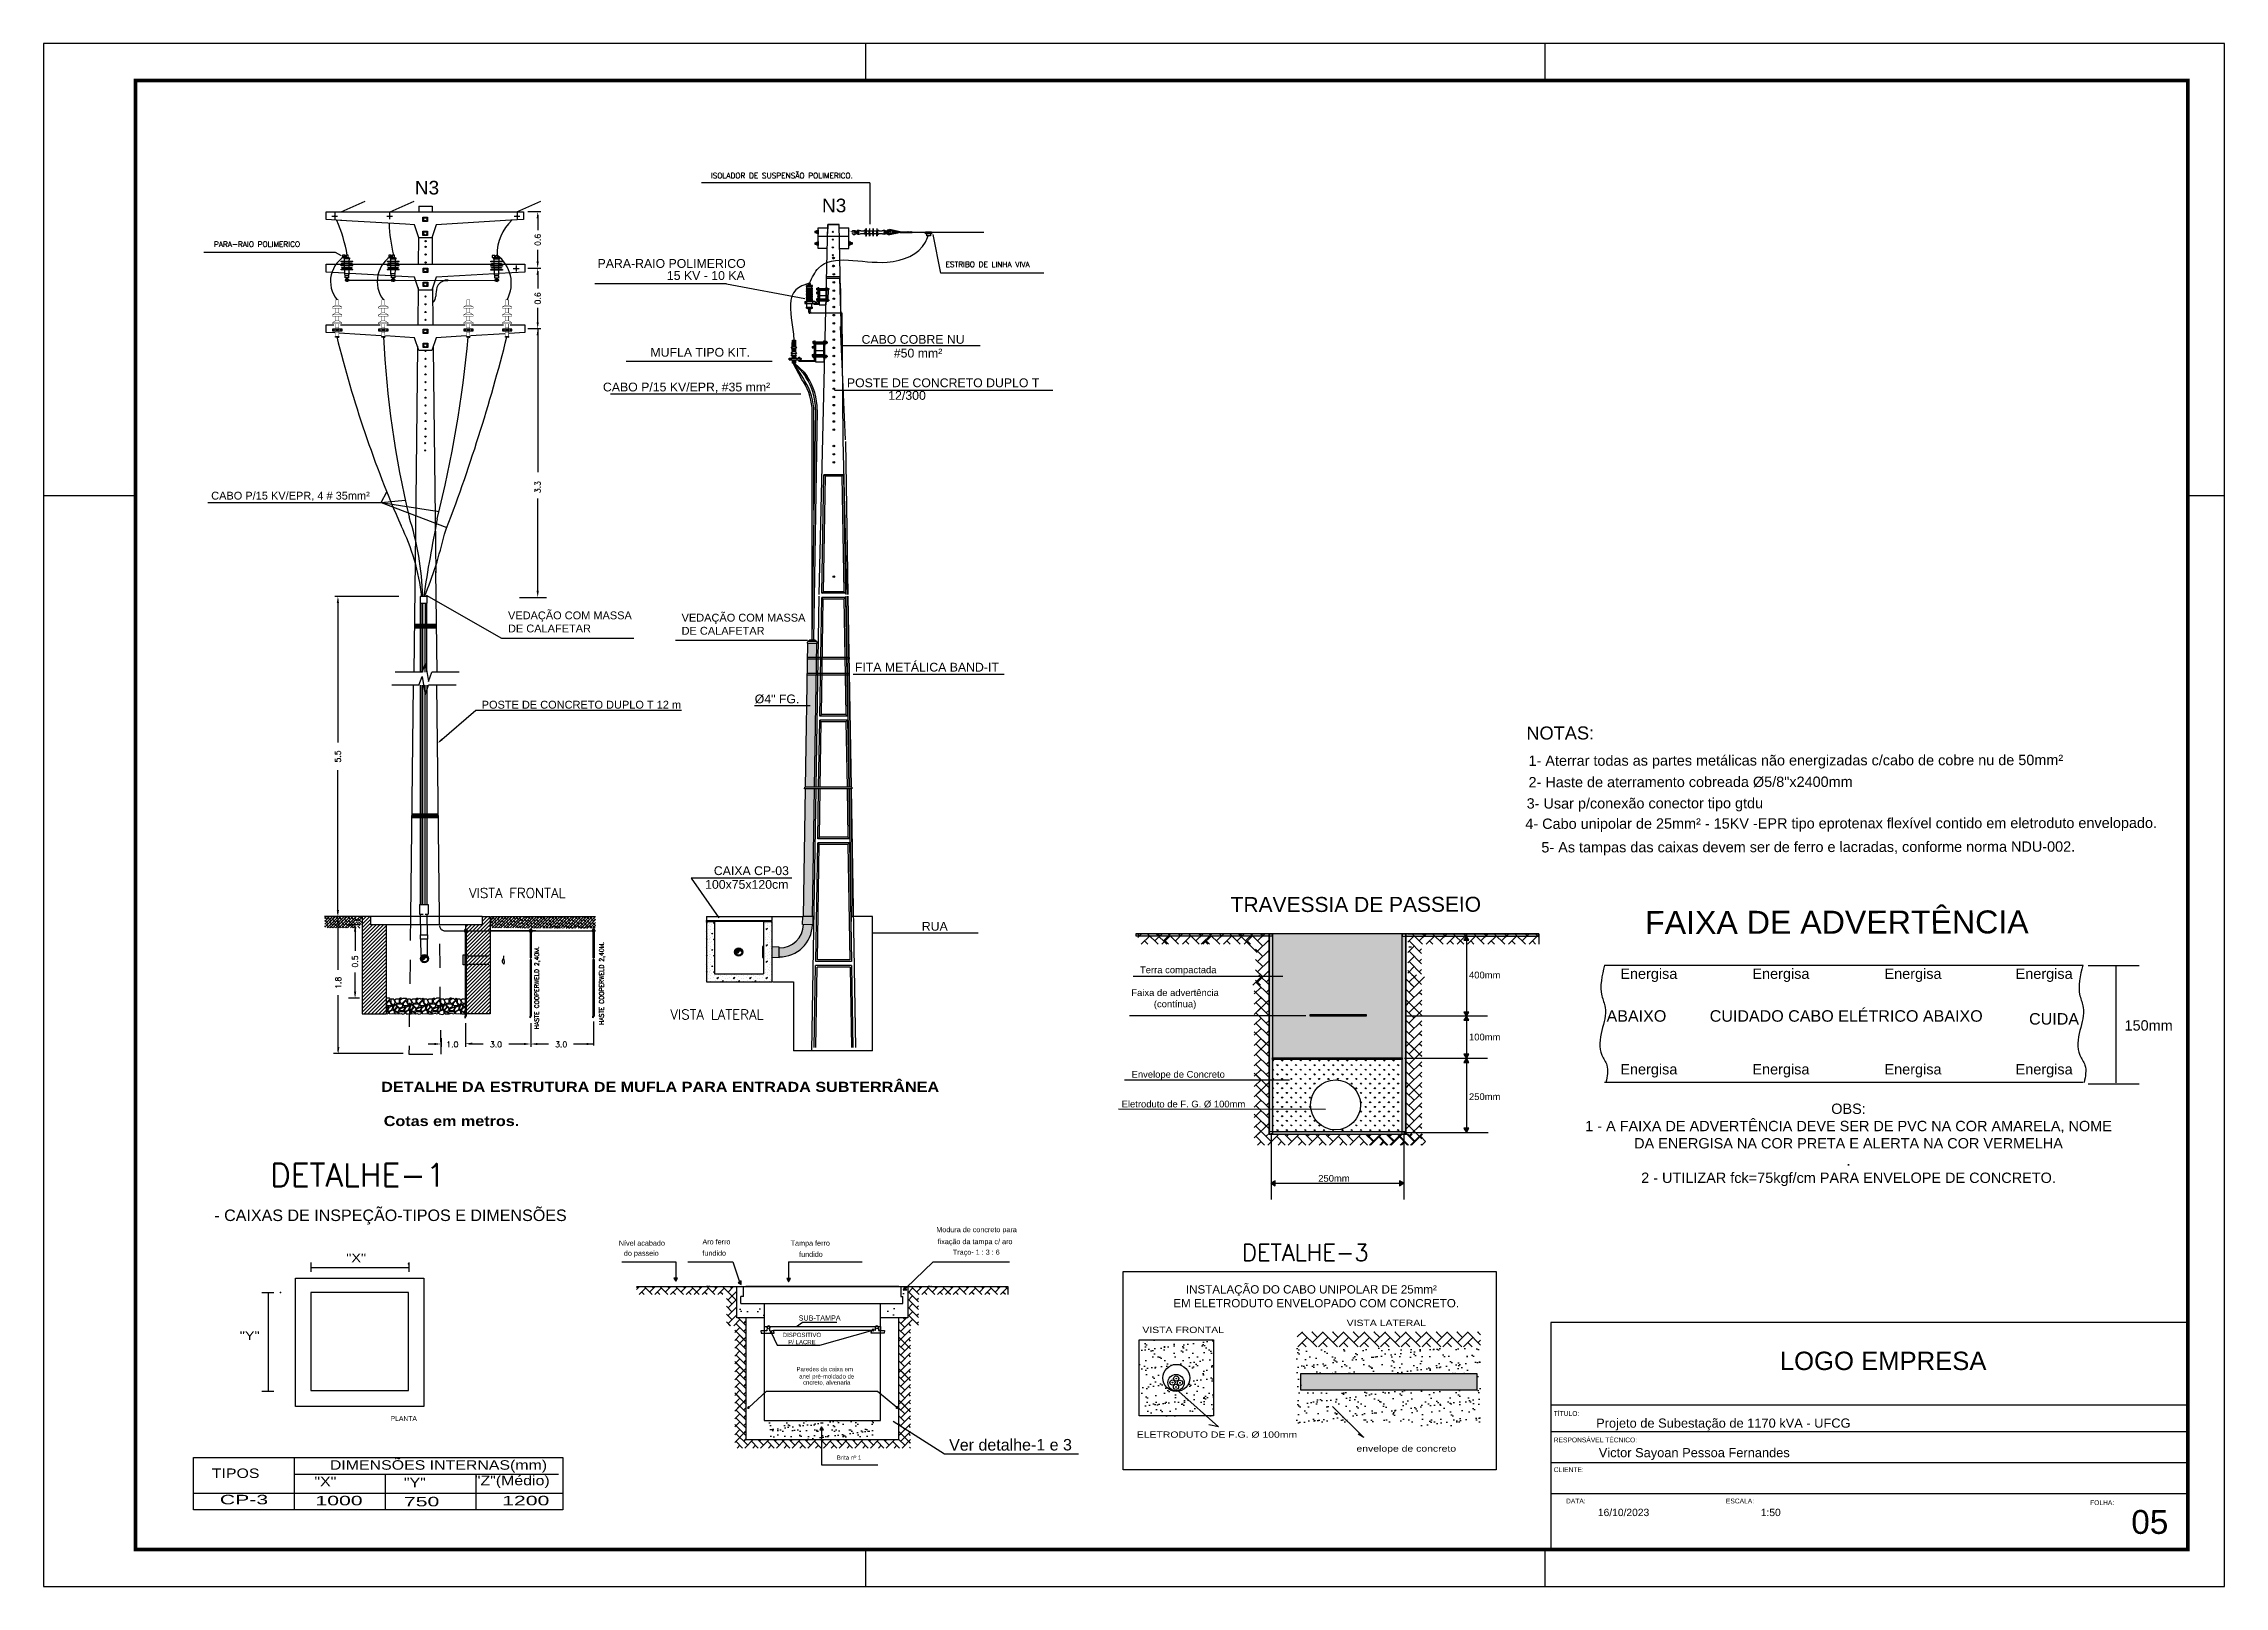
# Model space of a CAD drawing. Header units: metres. Extents: x 4188.7 to 4272.1, y 2012.8 to 2020.9.
# Drawn here: x 4236.95 to 4248.33, y 2012.8 to 2020.85 of the extents above; entities that cross this region are included whole.
import ezdxf

# ---------------------------------------------------------------- set-up
doc = ezdxf.new("R2010")
doc.units = ezdxf.units.M
for name, pattern in [('DASHED', [0.75, 0.5, -0.25]), ('DASHED2', [9.525, 6.35, -3.175]), ('DIVIDE', [1.25, 0.5, -0.25, 0, -0.25, 0, -0.25]), ('HIDDEN2', [0.1875, 0.125, -0.0625]), ('USTATION2', [1, 0.75, -0.25])]:
    doc.linetypes.add(name, pattern=pattern)
for name, color, linetype in [('A-PARED', 7, 'Continuous'), ('A-TEXTO', 4, 'Continuous'), ('ARQ-FOLHA', 7, 'Continuous'), ('CONDUTOR', 5, 'Continuous'), ('DIAGRAMA', 7, 'Continuous'), ('ELE-ELO-FGO-2', 6, 'Continuous'), ('ELEMENTO', 7, 'Continuous'), ('FIOS', 7, 'Continuous'), ('LINHA', 1, 'Continuous'), ('POSTE', 7, 'Continuous'), ('QUADRO DE CARGAS', 7, 'Continuous'), ('Rede elétrica', 7, 'Continuous'), ('SELO', 7, 'Continuous'), ('SIMBOLOGIA-DESENHOS', 7, 'Continuous'), ('TRAFO', 7, 'Continuous')]:
    doc.layers.add(name, color=color, linetype=linetype)
doc.layers.add('Cotas', color=1, linetype='Continuous', lineweight=5)
doc.layers.add('PAREDE', color=5, linetype='Continuous', lineweight=60)
doc.styles.add('arial', font='arial.ttf')
doc.styles.add('destaquemenor', font='', dxfattribs={"height": 2})
doc.styles.add('REGUA_140_MM', font='romans.shx', dxfattribs={"height": 4})
doc.styles.add('REGUA_60_MM', font='romans.shx', dxfattribs={"height": 1.8})
doc.styles.add('REGUA_80_MM', font='romans.shx', dxfattribs={"height": 2.2})
doc.styles.get("Standard").update_dxf_attribs({"font": 'arial.ttf'})
doc.styles.add('T60', font='romans.shx')
doc.styles.get('destaquemenor').set_extended_font_data('Arial Black')
pattern_1 = [(37.5, (162.51977, -3219.32143), (-0.00237097086, 0.07252261417), [0, -0.0572104078, 0, -0.0639853245, 0, -0.0611624425]), (7.5, (162.51977, -3219.32143), (0.0666116099, 0.1062211363), [0, -0.03086350946, 0, -0.05156464385, 0, -0.01976017374]), (327.5, (162.47348, -3219.32143), (0.11721139854, 0.00021299787), [0, -0.0188192131, 0, -0.0677491671, 0, -0.0884503015]), (317.5, (162.47348, -3219.32143), (0.1131458743, 0.033034327), [0, -0.00940960654, 0, -0.0444133429, 0, -0.0508118753])]

msp = doc.modelspace()

# ---------------------------------------------------------------- texts
at = {"color": 7, "style": 'arial'}
for s, height, p in [('N3', 0.071004, (4238.8881, 2020.06328)), ('N3', 0.071004, (4241.01373, 2019.9704)), ('CABO P/15 KV/EPR, 4 # 35mm²', 0.0410246, (4237.82496, 2018.47116)), ('VEDAÇÃO COM MASSA', 0.0410246, (4239.37446, 2017.8465)), ('DE CALAFETAR', 0.0410246, (4239.37446, 2017.77808)), ('VEDAÇÃO COM MASSA', 0.0410246, (4240.28067, 2017.83456)), ('DE CALAFETAR', 0.0410246, (4240.28067, 2017.76614)), ('POSTE DE CONCRETO DUPLO T 12 m', 0.0410246, (4239.23701, 2017.38048))]:
    msp.add_text(s, height=height, dxfattribs=at).set_placement(p)
at = {"style": 'arial'}
for s, height, p in [('NOTAS:', 0.068048, (4244.69075, 2017.21901)), ('1- Aterrar todas as partes metálicas não energizadas c/cabo de cobre nu de 50mm²', 0.0538942, (4244.70199, 2017.08177)), ('2- Haste de aterramento cobreada %%C5/8"x2400mm', 0.0538942, (4244.70199, 2016.96972)), ('3- Usar p/conexão conector tipo gtdu', 0.0538942, (4244.69221, 2016.8589)), ('TRAVESSIA DE PASSEIO', 0.0783056, (4243.14718, 2016.31869)), ('FAIXA DE ADVERTÊNCIA', 0.12, (4245.31048, 2016.20465)), ('Ver detalhe-1 e 3', 0.0598269, (4241.67725, 2013.50882))]:
    msp.add_text(s, height=height, rotation=0.087355, dxfattribs=at).set_placement(p)
at = {"style": 'destaquemenor'}
for s, p in [('DETALHE DA ESTRUTURA DE MUFLA PARA ENTRADA SUBTERRÂNEA', (4238.71266, 2015.38057)), ('Cotas em metros.', (4238.72587, 2015.2024))]:
    msp.add_text(s, height=0.0527152, dxfattribs=at).set_placement(p)
at = {"style": 'arial'}
for s, height, width, p in [('"X"', 0.045, 1.2, (4238.53003, 2014.49191)), ('VISTA FRONTAL', 0.0324542, 1.2, (4242.68614, 2014.12273)), ('VISTA LATERAL', 0.0324542, 1.2, (4243.75276, 2014.15915)), ('"Y"', 0.045, 1.2, (4237.97409, 2014.08632)), ('ELETRODUTO DE F.G. %%C 100mm', 0.0324542, 1.2, (4242.65696, 2013.57632)), ('DIMENSÕES INTERNAS(mm)', 0.0495, 1.2, (4238.44464, 2013.40921)), ('envelope de concreto ', 0.0324542, 1.2, (4243.80383, 2013.50346)), ('TIPOS', 0.0495, 1.2, (4237.82815, 2013.36612)), ('"X"', 0.0495, 1.2, (4238.36398, 2013.32289)), ('"Y"', 0.0495, 1.2, (4238.83118, 2013.31758)), ('"Z"(Médio)', 0.0495, 1.2, (4239.2013, 2013.32819)), ('CP-3', 0.0495, 1.6, (4237.87023, 2013.22876)), ('1000', 0.0495, 1.6, (4238.36929, 2013.22346)), ('750', 0.0495, 1.6, (4238.83125, 2013.21816)), ('1200', 0.0495, 1.6, (4239.34422, 2013.22346))]:
    msp.add_text(s, height=height, dxfattribs=dict(at, width=width)).set_placement(p)
at = {"color": 7, "linetype": 'ByBlock', "char_height": 0.029538, "attachment_point": 5, "rotation": 90, "style": 'T60'}
for s, insert in [('\\A1;0.6', (4239.52981, 2019.82624)), ('\\A1;0.6', (4239.52981, 2019.52096)), ('\\A1;3.3', (4239.52981, 2018.53614)), ('\\A1;5.5', (4238.48653, 2017.13077)), ('\\A1;0.5', (4238.57615, 2016.06105)), ('\\A1;1.8', (4238.48818, 2015.94986))]:
    msp.add_mtext(s, dxfattribs=dict(at, insert=insert))
at = {"char_height": 0.0538942, "attachment_point": 2, "rotation": 0.087355, "style": 'arial'}
for s, insert in [('4- Cabo unipolar de 25mm² - 15KV -EPR tipo eprotenax flexível contido em eletroduto envelopado.', (4246.33406, 2016.80924)), ('5- As tampas das caixas devem ser de ferro e lacradas, conforme norma NDU-002.', (4246.1623, 2016.68589))]:
    msp.add_mtext(s, dxfattribs=dict(at, insert=insert))
at = {"style": 'arial'}
for s, insert, char_height, attachment_point in [('Terra compactada', (4242.87336, 2016.01233), 0.0352375, 5), ('\\pxqc;Energisa', (4245.33011, 2015.98935), 0.054, 5), ('\\pxqc;Energisa', (4246.01968, 2015.98935), 0.054, 5), ('\\pxqc;Energisa', (4246.70925, 2015.98935), 0.054, 5), ('\\pxqc;Energisa', (4247.39367, 2015.98935), 0.054, 5), ('Faixa de advertência\\P(contínua)', (4242.85682, 2015.86362), 0.0352375, 5), ('ABAIXO', (4245.26532, 2015.77634), 0.06, 5), ('CUIDADO CABO ELÉTRICO ABAIXO', (4246.36039, 2015.77634), 0.06, 5), ('CUIDA', (4247.44554, 2015.76123), 0.06, 5), ('\\pxqc;150mm', (4247.93915, 2015.72718), 0.054, 5), ('100mm', (4244.47324, 2015.66643), 0.035238, 5), ('\\pxqc;Energisa', (4245.33011, 2015.49071), 0.054, 5), ('\\pxqc;Energisa', (4246.01968, 2015.49071), 0.054, 5), ('\\pxqc;Energisa', (4246.70925, 2015.49071), 0.054, 5), ('\\pxqc;Energisa', (4247.39367, 2015.49071), 0.054, 5), ('Envelope de Concreto', (4242.87336, 2015.46707), 0.0352375, 5), ('Eletroduto de F. G. %%C 100mm', (4242.90064, 2015.31655), 0.0352375, 5), ('250mm', (4244.47324, 2015.35538), 0.035238, 5), ('\\Fsimplex.shx;DETALHE-1', (4238.59093, 2015.00634), 0.12, 2), ('250mm', (4243.68624, 2014.92931), 0.035238, 5), ('- CAIXAS DE INSPEÇÃO-TIPOS E DIMENSÕES', (4238.76118, 2014.72762), 0.06, 5), ('Nível acabado', (4240.07338, 2014.59155), 0.0269221, 5), ('Aro ferro', (4240.46268, 2014.59825), 0.026922, 5), ('Tampa ferro', (4240.95239, 2014.58739), 0.0269221, 5), ('Modura de concreto para', (4241.8205, 2014.65803), 0.0269221, 5), ('fixação da tampa c/ aro', (4241.81263, 2014.59547), 0.0269221, 5), ('do passeio', (4240.07047, 2014.53494), 0.026922, 5), ('fundido', (4240.45089, 2014.53925), 0.026922, 5), ('fundido', (4240.95577, 2014.53324), 0.026922, 5), ('Traço- 1 : 3 : 6', (4241.8192, 2014.54004), 0.0269221, 5), ('\\Fsimplex.shx;DETALHE-3', (4243.53715, 2014.58579), 0.0865444, 2), ('SUB-TAMPA', (4241.0014, 2014.20071), 0.026922, 5), ('DISPOSITIVO\\PP/ LACRE', (4240.90904, 2014.09384), 0.0224351, 5), ('Paredes da caixa em', (4241.02788, 2013.93423), 0.0224351, 5), ('anel pré-moldado de', (4241.03821, 2013.89296), 0.0224351, 5), ('cncreto, alvenaria', (4241.03821, 2013.86201), 0.0224351, 5), ('Brita nº 1', (4241.15491, 2013.47216), 0.022435, 5)]:
    msp.add_mtext(s, dxfattribs=dict(at, insert=insert, char_height=char_height, attachment_point=attachment_point))
at = {"attachment_point": 5, "style": 'arial'}
for s, insert, char_height, width in [('400mm', (4244.47324, 2015.98992), 0.035238, 0.2057319), ('OBS:\\P1 - A FAIXA DE ADVERTÊNCIA DEVE SER DE PVC NA COR AMARELA, NOME DA ENERGISA NA COR PRETA E ALERTA NA COR VERMELHA\\P.\\P2 - UTILIZAR fck=75kgf/cm PARA ENVELOPE DE CONCRETO.', (4246.37249, 2015.10445), 0.054, 2.7771442), ('\\pi-0.12,l0.12;INSTALAÇÃO DO CABO UNIPOLAR DE 25mm² \\P\\pi0,l0;   EM ELETRODUTO ENVELOPADO COM CONCRETO.', (4243.5685, 2014.3139), 0.0432722, 1.682802)]:
    msp.add_mtext(s, dxfattribs=dict(at, insert=insert, char_height=char_height, width=width))
at = {"color": 7, "linetype": 'ByBlock', "insert": (4239.08416, 2015.62833), "char_height": 0.029538, "attachment_point": 5, "style": 'T60'}
msp.add_mtext('\\A1;1.0', dxfattribs=at)
at = {"color": 7, "linetype": 'ByBlock', "char_height": 0.029538, "width": 0.1040853, "attachment_point": 5, "style": 'T60'}
for insert in [(4239.3116, 2015.62833), (4239.65233, 2015.62833)]:
    msp.add_mtext('\\A1;3.0', dxfattribs=dict(at, insert=insert))
at = {"insert": (4238.83046, 2013.67632), "char_height": 0.025259, "attachment_point": 5}
msp.add_mtext('PLANTA ', dxfattribs=at)
at = {"layer": 'A-TEXTO', "style": 'REGUA_80_MM'}
for s, p in [('ISOLADOR DE SUSPENSÃO POLIMERICO.', (4240.43335, 2020.14746)), ('PARA-RAIO POLIMERICO', (4237.83957, 2019.78957)), ('ESTRIBO DE LINHA VIVA', (4241.65831, 2019.68433))]:
    msp.add_text(s, height=0.0281766, dxfattribs=at).set_placement(p)
at = {"layer": 'A-TEXTO', "color": 3, "style": 'REGUA_140_MM'}
for s, p in [('VISTA FRONTAL ', (4239.17047, 2016.39293)), ('VISTA LATERAL', (4240.22181, 2015.75896))]:
    msp.add_text(s, height=0.0512301, dxfattribs=at).set_placement(p)
at = {"layer": 'A-TEXTO', "style": 'REGUA_60_MM'}
for p in [(4239.53579, 2015.70735), (4239.87417, 2015.73047)]:
    msp.add_text('HASTE COOPERWELD 2,40M.', height=0.0230535, rotation=90, dxfattribs=at).set_placement(p)
at = {"layer": 'ARQ-FOLHA', "style": 'arial'}
for s, height, p in [('LOGO EMPRESA', 0.095829, (4246.01402, 2013.92936)), ('TÍTULO:', 0.024916, (4244.83371, 2013.69012)), ('RESPONSÁVEL TÉCNICO:', 0.0249155, (4244.83371, 2013.55213)), ('Projeto de Subestação de 1170 kVA - UFCG', 0.0479145, (4245.05486, 2013.62851)), ('Victor Sayoan Pessoa Fernandes', 0.0479145, (4245.0687, 2013.47441)), ('CLIENTE:', 0.024916, (4244.83371, 2013.39713)), ('DATA:', 0.024916, (4244.89772, 2013.23342)), ('ESCALA:', 0.024916, (4245.73256, 2013.23342)), ('FOLHA:', 0.024916, (4247.63362, 2013.22473)), ('16/10/2023', 0.038332, (4245.06417, 2013.16723)), ('1:50', 0.038332, (4245.91446, 2013.16723))]:
    msp.add_text(s, height=height, dxfattribs=at).set_placement(p)
msp.add_attdef('05', (4247.84858, 2013.0744), '01', height=0.124578, dxfattribs=at)
at = {"layer": 'CONDUTOR', "color": 5, "lineweight": 20, "style": 'arial'}
for s, height, p in [('PARA-RAIO POLIMERICO', 0.0459017, (4239.84209, 2019.68038)), ('15 KV - 10 KA', 0.0459017, (4240.20392, 2019.61728)), ('CABO COBRE NU', 0.0459017, (4241.22027, 2019.28422)), ('MUFLA TIPO KIT.', 0.0459017, (4240.11793, 2019.21673)), ('#50 mm²', 0.045902, (4241.38856, 2019.21254)), ('CABO P/15 KV/EPR, #35 mm²', 0.0459017, (4239.87009, 2019.0356)), ('POSTE DE CONCRETO DUPLO T', 0.0459017, (4241.1438, 2019.05762)), ('12/300', 0.045902, (4241.35963, 2018.99183)), ('FITA METÁLICA BAND-IT', 0.0459017, (4241.18538, 2017.57377)), ('%%C4" FG.', 0.045902, (4240.66255, 2017.40808)), ('CAIXA CP-03', 0.0459017, (4240.44898, 2016.51191)), ('100x75x120cm', 0.0459017, (4240.40352, 2016.44031)), ('RUA ', 0.045902, (4241.53479, 2016.22158))]:
    msp.add_text(s, height=height, dxfattribs=at).set_placement(p)

# ---------------------------------------------------------------- blocks, each defined once
blk = doc.blocks.new('FOLHA A2')
at = {"layer": 'ARQ-FOLHA'}
for p, q in [((594, 0), (0, 0)), ((0, 0), (0, -420)), ((224, -10), (224, 0)), ((409, -10), (409, 0)), ((594, -420), (594, 0)), ((0, -123), (25, -123)), ((584, -123), (594, -123)), ((224, -420), (224, -410)), ((409, -420), (409, -410)), ((0, -420), (594, -420))]:
    blk.add_line(p, q, dxfattribs=at)
at = {"layer": 'ARQ-FOLHA', "const_width": 1}
blk.add_lwpolyline([(25, -410), (584, -410), (584, -10), (25, -10), (25, -410)], dxfattribs=at)
blk = doc.blocks.new('*X81')
at = {"color": 0}
for p, q in [((-54472.1, 48096.1), (-54468.3, 48099.8)), ((-54472.1, 48096.2), (-54468.5, 48099.8)), ((-54472.1, 48096.4), (-54468.7, 48099.8)), ((-54472, 48095.8), (-54468, 48099.8)), ((-54472, 48095.9), (-54468.2, 48099.8)), ((-54472, 48096.6), (-54468.9, 48099.8)), ((-54472, 48096.8), (-54469.1, 48099.7)), ((-54471.9, 48095.7), (-54467.8, 48099.8)), ((-54471.9, 48097.1), (-54469.4, 48099.7)), ((-54471.9, 48097.3), (-54469.6, 48099.6)), ((-54471.8, 48095.6), (-54467.7, 48099.8)), ((-54471.8, 48095.5), (-54467.5, 48099.7)), ((-54471.7, 48095.4), (-54467.4, 48099.7)), ((-54471.7, 48097.6), (-54469.9, 48099.5)), ((-54471.6, 48095.3), (-54467.2, 48099.7)), ((-54471.5, 48095.2), (-54467.1, 48099.6)), ((-54471.5, 48098), (-54470.3, 48099.3)), ((-54471.4, 48095.1), (-54467, 48099.6)), ((-54471.3, 48095.1), (-54466.9, 48099.5)), ((-54471.2, 48095), (-54466.7, 48099.5)), ((-54471.1, 48094.9), (-54466.6, 48099.4)), ((-54470.9, 48094.9), (-54466.5, 48099.3)), ((-54470.8, 48094.8), (-54466.4, 48099.3)), ((-54470.7, 48094.8), (-54466.3, 48099.2)), ((-54470.5, 48094.8), (-54466.2, 48099.1)), ((-54470.4, 48094.8), (-54466.1, 48099.1)), ((-54470.2, 48094.7), (-54466, 48099)), ((-54470, 48094.8), (-54465.9, 48098.9)), ((-54469.8, 48094.8), (-54468.1, 48096.5)), ((-54469.6, 48094.9), (-54468.3, 48096.1)), ((-54469.3, 48095), (-54468.5, 48095.8)), ((-54467.6, 48097), (-54465.8, 48098.8)), ((-54467.2, 48097.2), (-54465.7, 48098.7)), ((-54466.9, 48097.3), (-54465.6, 48098.6)), ((-54466.7, 48097.4), (-54465.5, 48098.5)), ((-54466.5, 48097.4), (-54465.4, 48098.5)), ((-54466.3, 48097.4), (-54465.4, 48098.4)), ((-54466.2, 48097.4), (-54465.3, 48098.3)), ((-54466, 48097.3), (-54465.2, 48098.1)), ((-54465.9, 48097.3), (-54465.1, 48098)), ((-54465.8, 48097.2), (-54465.1, 48097.9)), ((-54465.6, 48097.2), (-54465, 48097.8)), ((-54465.5, 48097.1), (-54465, 48097.7)), ((-54465.4, 48097.1), (-54464.9, 48097.6)), ((-54465.3, 48097), (-54464.9, 48097.5)), ((-54465.2, 48096.9), (-54464.8, 48097.3)), ((-54465.1, 48096.8), (-54464.8, 48097.2)), ((-54465, 48096.8), (-54464.7, 48097.1)), ((-54464.9, 48096.7), (-54464.7, 48096.9)), ((-54464.9, 48096.6), (-54464.7, 48096.8)), ((-54464.8, 48096.5), (-54464.6, 48096.6)), ((-54464.7, 48096.3), (-54464.6, 48096.5)), ((-54464.7, 48096.2), (-54464.6, 48096.3)), ((-54464.6, 48096.1), (-54464.6, 48096.1))]:
    blk.add_line(p, q, dxfattribs=at)
blk = doc.blocks.new('A$C33E61EA1')
at = {"layer": 'ELEMENTO', "ltscale": 100}
h = blk.add_hatch(color=256, dxfattribs=at)
edge = h.paths.add_edge_path(flags=16)
edge.add_arc((1.55, 2.26), 0.0835, 0, 360)
edge = h.paths.add_edge_path()
edge.add_arc((1.55, 2.26), 0.205, 0, 360)
at = {"layer": 'ELEMENTO'}
for points, const_width in [([(0.06, 9.56), (1.05, 10.16)], 0.121), ([(0.06, 7.08), (1.05, 7.67)], 0.121), ([(1.05, 9.16), (1.05, 7.67), (2.05, 7.67), (2.05, 9.16)], 0.121), ([(2.05, 10.16), (3.04, 9.56)], 0.121), ([(2.05, 7.67), (3.04, 7.08)], 0.121), ([(0.06, 4.59), (1.05, 5.19)], 0.121), ([(1.05, 6.68), (1.05, 5.19), (2.05, 5.19), (2.05, 6.68)], 0.121), ([(1.05, 4.19), (1.05, 0.12), (2.05, 0.12), (2.05, 4.19)], 0.121), ([(1.05, 3.15), (2.05, 3.15)], 0.0968), ([(1.05, 2.76), (2.05, 2.76)], 0.0968), ([(1.05, 1.76), (2.05, 1.76)], 0.0968), ([(1.05, 1.37), (2.05, 1.37)], 0.0968), ([(2.05, 5.19), (3.04, 4.59)], 0.121)]:
    blk.add_lwpolyline(points, dxfattribs=dict(at, const_width=const_width))
at = {"layer": 'ELEMENTO', "const_width": 0.121}
for points in [[(0.06, 9.16), (0.06, 9.56), (3.04, 9.56), (3.04, 9.16)], [(0.06, 7.08), (0.06, 6.68), (3.04, 6.68), (3.04, 7.08)], [(2.05, 10.16), (2.05, 11.82), (1.05, 11.82), (1.05, 10.16)], [(0.06, 4.59), (0.06, 4.19), (3.04, 4.19), (3.04, 4.59)]]:
    blk.add_lwpolyline(points, close=True, dxfattribs=at)
at = {"layer": 'ELEMENTO', "linetype": 'Continuous'}
for points in [[(1.07, 0), (1.07, 0.12)], [(1.07, 0.12), (1.18, 0.12)], [(1.07, 0.12), (1.18, 0.12)], [(1.18, 0), (1.07, 0)], [(1.18, 0.12), (1.55, 0.12)], [(1.55, 0), (1.18, 0)], [(1.55, 0.12), (1.85, 0.12)], [(1.85, 0), (1.55, 0)], [(1.85, 0.12), (2.03, 0.12)], [(1.85, 0.12), (2.03, 0.12)], [(1.85, 0), (2.03, 0)], [(2.03, 0.12), (2.03, 0)]]:
    blk.add_lwpolyline(points, dxfattribs=at)
at = {"layer": 'ELEMENTO'}
for radius in [0.205, 0.0835]:
    blk.add_circle((1.55, 2.26), radius, dxfattribs=at)
blk = doc.blocks.new('*X82')
at = {"color": 0}
for p, q in [((14.044, -3.832), (14.041, -3.828)), ((14.041, -3.831), (14.044, -3.832)), ((14.042, -3.94), (14.041, -3.936)), ((14.041, -3.939), (14.042, -3.94)), ((14.042, -3.884), (14.042, -3.884)), ((14.05, -3.856), (14.05, -3.856)), ((14.06, -3.916), (14.06, -3.916)), ((14.066, -3.974), (14.066, -3.974)), ((14.068, -3.868), (14.068, -3.868)), ((14.072, -3.942), (14.072, -3.942)), ((14.084, -3.996), (14.084, -3.996)), ((14.094, -3.862), (14.094, -3.862)), ((14.094, -3.896), (14.114, -3.904)), ((14.106, -3.91), (14.094, -3.896)), ((14.096, -3.832), (14.096, -3.832)), ((14.098, -3.958), (14.098, -3.958)), ((14.114, -3.904), (14.106, -3.91)), ((14.116, -3.836), (14.116, -3.836)), ((14.132, -3.932), (14.132, -3.932)), ((14.132, -3.986), (14.132, -3.986)), ((14.136, -3.872), (14.136, -3.872)), ((14.744, -3.826), (14.742, -3.832)), ((14.742, -3.832), (14.752, -3.832)), ((14.752, -3.832), (14.744, -3.826)), ((14.752, -3.896), (14.752, -3.896)), ((14.768, -3.954), (14.762, -3.96)), ((14.762, -3.96), (14.774, -3.96)), ((14.762, -3.994), (14.762, -3.994)), ((14.774, -3.96), (14.768, -3.954)), ((14.776, -3.852), (14.776, -3.852)), ((14.786, -3.912), (14.786, -3.912)), ((14.79, -3.872), (14.79, -3.872)), ((14.792, -3.942), (14.792, -3.942)), ((14.798, -3.834), (14.798, -3.834)), ((14.802, -3.98), (14.802, -3.98)), ((14.808, -3.818), (14.808, -3.818)), ((14.812, -3.908), (14.812, -3.908)), ((14.814, -3.862), (14.814, -3.862)), ((14.826, -3.99), (14.826, -3.99)), ((14.828, -3.962), (14.828, -3.962)), ((14.838, -3.824), (14.832, -3.828)), ((14.832, -3.828), (14.841, -3.831)), ((14.84, -3.934), (14.836, -3.936)), ((14.836, -3.936), (14.841, -3.939)), ((14.841, -3.828), (14.838, -3.824)), ((14.841, -3.936), (14.84, -3.934)), ((14.044, -4.032), (14.041, -4.028)), ((14.041, -4.031), (14.044, -4.032)), ((14.042, -4.14), (14.041, -4.136)), ((14.041, -4.139), (14.042, -4.14)), ((14.044, -4.232), (14.041, -4.228)), ((14.041, -4.231), (14.044, -4.232)), ((14.042, -4.084), (14.042, -4.084)), ((14.05, -4.056), (14.05, -4.056)), ((14.05, -4.256), (14.05, -4.256)), ((14.06, -4.116), (14.06, -4.116)), ((14.066, -4.174), (14.066, -4.174)), ((14.068, -4.068), (14.068, -4.068)), ((14.07, -4.01), (14.07, -4.01)), ((14.07, -4.21), (14.07, -4.21)), ((14.072, -4.142), (14.072, -4.142)), ((14.084, -4.196), (14.084, -4.196)), ((14.094, -4.062), (14.094, -4.062)), ((14.094, -4.096), (14.114, -4.104)), ((14.106, -4.11), (14.094, -4.096)), ((14.094, -4.262), (14.094, -4.262)), ((14.096, -4.032), (14.096, -4.032)), ((14.096, -4.232), (14.096, -4.232)), ((14.098, -4.158), (14.098, -4.158)), ((14.114, -4.104), (14.106, -4.11)), ((14.114, -4.002), (14.114, -4.002)), ((14.114, -4.202), (14.114, -4.202)), ((14.116, -4.036), (14.116, -4.036)), ((14.116, -4.236), (14.116, -4.236)), ((14.132, -4.132), (14.132, -4.132)), ((14.132, -4.186), (14.132, -4.186)), ((14.136, -4.072), (14.136, -4.072)), ((14.744, -4.026), (14.742, -4.032)), ((14.742, -4.032), (14.752, -4.032)), ((14.744, -4.226), (14.742, -4.232)), ((14.742, -4.232), (14.752, -4.232)), ((14.752, -4.032), (14.744, -4.026)), ((14.752, -4.232), (14.744, -4.226)), ((14.752, -4.096), (14.752, -4.096)), ((14.768, -4.154), (14.762, -4.16)), ((14.762, -4.16), (14.774, -4.16)), ((14.762, -4.194), (14.762, -4.194)), ((14.774, -4.16), (14.768, -4.154)), ((14.776, -4.052), (14.776, -4.052)), ((14.776, -4.252), (14.776, -4.252)), ((14.784, -4.01), (14.784, -4.01)), ((14.784, -4.21), (14.784, -4.21)), ((14.786, -4.112), (14.786, -4.112)), ((14.79, -4.072), (14.79, -4.072)), ((14.792, -4.142), (14.792, -4.142)), ((14.798, -4.034), (14.798, -4.034)), ((14.798, -4.234), (14.798, -4.234)), ((14.802, -4.18), (14.802, -4.18)), ((14.808, -4.018), (14.808, -4.018)), ((14.808, -4.218), (14.808, -4.218)), ((14.812, -4.108), (14.812, -4.108)), ((14.814, -4.062), (14.814, -4.062)), ((14.814, -4.262), (14.814, -4.262)), ((14.826, -4.19), (14.826, -4.19)), ((14.828, -4.162), (14.828, -4.162)), ((14.838, -4.024), (14.832, -4.028)), ((14.832, -4.028), (14.841, -4.031)), ((14.838, -4.224), (14.832, -4.228)), ((14.832, -4.228), (14.841, -4.231)), ((14.84, -4.134), (14.836, -4.136)), ((14.836, -4.136), (14.841, -4.139)), ((14.841, -4.028), (14.838, -4.024)), ((14.841, -4.228), (14.838, -4.224)), ((14.841, -4.136), (14.84, -4.134)), ((14.042, -4.34), (14.041, -4.336)), ((14.041, -4.339), (14.042, -4.34)), ((14.044, -4.432), (14.041, -4.428)), ((14.041, -4.431), (14.044, -4.432)), ((14.042, -4.284), (14.042, -4.284)), ((14.042, -4.484), (14.042, -4.484)), ((14.05, -4.456), (14.05, -4.456)), ((14.06, -4.316), (14.06, -4.316)), ((14.06, -4.516), (14.06, -4.516)), ((14.066, -4.374), (14.066, -4.374)), ((14.068, -4.268), (14.068, -4.268)), ((14.068, -4.468), (14.068, -4.468)), ((14.07, -4.41), (14.07, -4.41)), ((14.072, -4.342), (14.072, -4.342)), ((14.084, -4.396), (14.084, -4.396)), ((14.094, -4.296), (14.114, -4.304)), ((14.106, -4.31), (14.094, -4.296)), ((14.094, -4.462), (14.094, -4.462)), ((14.094, -4.496), (14.114, -4.504)), ((14.106, -4.51), (14.094, -4.496)), ((14.096, -4.432), (14.096, -4.432)), ((14.098, -4.358), (14.098, -4.358)), ((14.114, -4.304), (14.106, -4.31)), ((14.114, -4.504), (14.106, -4.51)), ((14.114, -4.402), (14.114, -4.402)), ((14.116, -4.436), (14.116, -4.436)), ((14.132, -4.332), (14.132, -4.332)), ((14.132, -4.386), (14.132, -4.386)), ((14.132, -4.532), (14.132, -4.532)), ((14.136, -4.272), (14.136, -4.272)), ((14.136, -4.472), (14.136, -4.472)), ((14.152, -4.496), (14.152, -4.496)), ((14.176, -4.452), (14.176, -4.452)), ((14.186, -4.512), (14.186, -4.512)), ((14.19, -4.472), (14.19, -4.472)), ((14.212, -4.508), (14.212, -4.508)), ((14.214, -4.462), (14.214, -4.462)), ((14.242, -4.484), (14.242, -4.484)), ((14.25, -4.456), (14.25, -4.456)), ((14.26, -4.516), (14.26, -4.516)), ((14.268, -4.468), (14.268, -4.468)), ((14.294, -4.462), (14.294, -4.462)), ((14.294, -4.496), (14.314, -4.504)), ((14.306, -4.51), (14.294, -4.496)), ((14.314, -4.504), (14.306, -4.51)), ((14.332, -4.532), (14.332, -4.532)), ((14.336, -4.472), (14.336, -4.472)), ((14.352, -4.496), (14.352, -4.496)), ((14.376, -4.452), (14.376, -4.452)), ((14.386, -4.512), (14.386, -4.512)), ((14.39, -4.472), (14.39, -4.472)), ((14.412, -4.508), (14.412, -4.508)), ((14.414, -4.462), (14.414, -4.462)), ((14.442, -4.484), (14.442, -4.484)), ((14.45, -4.456), (14.45, -4.456)), ((14.46, -4.516), (14.46, -4.516)), ((14.468, -4.468), (14.468, -4.468)), ((14.494, -4.462), (14.494, -4.462)), ((14.494, -4.496), (14.514, -4.504)), ((14.506, -4.51), (14.494, -4.496)), ((14.514, -4.504), (14.506, -4.51)), ((14.532, -4.532), (14.532, -4.532)), ((14.536, -4.472), (14.536, -4.472)), ((14.552, -4.496), (14.552, -4.496)), ((14.576, -4.452), (14.576, -4.452)), ((14.586, -4.512), (14.586, -4.512)), ((14.59, -4.472), (14.59, -4.472)), ((14.612, -4.508), (14.612, -4.508)), ((14.614, -4.462), (14.614, -4.462)), ((14.642, -4.484), (14.642, -4.484)), ((14.65, -4.456), (14.65, -4.456)), ((14.66, -4.516), (14.66, -4.516)), ((14.668, -4.468), (14.668, -4.468)), ((14.694, -4.462), (14.694, -4.462)), ((14.694, -4.496), (14.714, -4.504)), ((14.706, -4.51), (14.694, -4.496)), ((14.714, -4.504), (14.706, -4.51)), ((14.732, -4.532), (14.732, -4.532)), ((14.736, -4.472), (14.736, -4.472)), ((14.744, -4.426), (14.742, -4.432)), ((14.742, -4.432), (14.752, -4.432)), ((14.752, -4.432), (14.744, -4.426)), ((14.752, -4.296), (14.752, -4.296)), ((14.752, -4.496), (14.752, -4.496)), ((14.768, -4.354), (14.762, -4.36)), ((14.762, -4.36), (14.774, -4.36)), ((14.762, -4.394), (14.762, -4.394)), ((14.774, -4.36), (14.768, -4.354)), ((14.776, -4.452), (14.776, -4.452)), ((14.784, -4.41), (14.784, -4.41)), ((14.786, -4.312), (14.786, -4.312)), ((14.786, -4.512), (14.786, -4.512)), ((14.79, -4.272), (14.79, -4.272)), ((14.79, -4.472), (14.79, -4.472)), ((14.792, -4.342), (14.792, -4.342)), ((14.798, -4.434), (14.798, -4.434)), ((14.802, -4.38), (14.802, -4.38)), ((14.808, -4.418), (14.808, -4.418)), ((14.812, -4.308), (14.812, -4.308)), ((14.812, -4.508), (14.812, -4.508)), ((14.814, -4.462), (14.814, -4.462)), ((14.826, -4.39), (14.826, -4.39)), ((14.828, -4.362), (14.828, -4.362)), ((14.838, -4.424), (14.832, -4.428)), ((14.832, -4.428), (14.841, -4.431)), ((14.84, -4.334), (14.836, -4.336)), ((14.836, -4.336), (14.841, -4.339)), ((14.841, -4.428), (14.838, -4.424)), ((14.841, -4.336), (14.84, -4.334)), ((14.042, -4.54), (14.041, -4.536)), ((14.041, -4.539), (14.042, -4.54)), ((14.072, -4.542), (14.072, -4.542)), ((14.192, -4.542), (14.192, -4.542)), ((14.24, -4.534), (14.236, -4.536)), ((14.236, -4.536), (14.242, -4.54)), ((14.242, -4.54), (14.24, -4.534)), ((14.272, -4.542), (14.272, -4.542)), ((14.392, -4.542), (14.392, -4.542)), ((14.44, -4.534), (14.436, -4.536)), ((14.436, -4.536), (14.442, -4.54)), ((14.442, -4.54), (14.44, -4.534)), ((14.472, -4.542), (14.472, -4.542)), ((14.592, -4.542), (14.592, -4.542)), ((14.64, -4.534), (14.636, -4.536)), ((14.636, -4.536), (14.642, -4.54)), ((14.642, -4.54), (14.64, -4.534)), ((14.672, -4.542), (14.672, -4.542)), ((14.792, -4.542), (14.792, -4.542)), ((14.84, -4.534), (14.836, -4.536)), ((14.836, -4.536), (14.841, -4.539)), ((14.841, -4.536), (14.84, -4.534))]:
    blk.add_line(p, q, dxfattribs=at)
blk = doc.blocks.new('A$C2922327A')
at = {"layer": 'LINHA'}
h = blk.add_hatch(dxfattribs=at)
h.set_pattern_fill('ANSI31', color=1, scale=3.07506, angle=340, style=0)
h.set_pattern_definition([(25, (-163.28697, 13.90264), (-0.1624471, 0.3483689), [])])
h.paths.add_polyline_path([(3.6, 2.2), (3.6, 2.5), (0, 2.5), (0, 2.2)])
at = {"layer": 'LINHA', "color": 1}
for p, q in [((0, 2.2), (0, 2.5)), ((3.6, 2.5), (0, 2.5)), ((3.6, 2.2), (0, 2.2)), ((7.1, 2.6), (3.6, 2.6)), ((3.6, 2.6), (3.6, 2.1)), ((4, 2.1), (3.6, 2.5)), ((7, 2.1), (3.6, 2.1)), ((4.5, 2.1), (4, 2.6)), ((5.1, 2.1), (4.5, 2.6)), ((5.6, 2.1), (5.1, 2.6)), ((6.2, 2.1), (5.6, 2.6)), ((6.7, 2.1), (6.2, 2.6)), ((7.3, 2), (6.7, 2.6)), ((7, 2.1), (13.6, 0.8)), ((7.1, 2.6), (13.6, 3.9)), ((7.1, 2.6), (13.4, 1.4)), ((7.7, 2), (7.3, 2.6)), ((7.8, 2.5), (7.5, 2.7)), ((8.2, 1.9), (7.8, 2.5)), ((8.7, 2.4), (8, 2.8)), ((8.8, 1.8), (8.3, 2.4)), ((8.5, 2.3), (13.4, 3.3)), ((9.2, 2.5), (8.6, 2.9)), ((8.8, 2.3), (9.3, 2.5)), ((9.3, 1.7), (8.9, 2.3)), ((9.7, 2.6), (9.1, 3)), ((12, 2.2), (9.3, 2.2)), ((9.8, 1.5), (9.4, 2.2)), ((9.5, 2.2), (10.3, 2.5)), ((10.3, 2.7), (9.6, 3.1)), ((12, 2.5), (9.6, 2.5)), ((10.4, 1.4), (9.9, 2.1)), ((10.8, 2.8), (10.2, 3.2)), ((10.5, 2.2), (11.2, 2.5)), ((10.9, 1.3), (10.5, 2)), ((11.3, 2.9), (10.7, 3.3)), ((11.4, 1.2), (11, 1.9)), ((11.9, 3), (11.2, 3.4)), ((11.4, 2.2), (12, 2.5)), ((12, 1.1), (11.5, 1.8)), ((12.4, 3.1), (11.8, 3.5)), ((12, 2.2), (12, 2.5)), ((12.5, 1), (12.1, 1.6)), ((12.9, 3.2), (12.3, 3.6)), ((13, 0.9), (12.6, 1.5)), ((13.4, 3.3), (12.8, 3.7)), ((13.6, 0.8), (13.1, 1.4)), ((14, 3), (13.2, 2.8)), ((13.9, 1.7), (13.2, 1.9)), ((13.7, 3.6), (13.4, 3.8)), ((13.8, 3.9), (13.9, 3.8)), ((13.9, 0.9), (14, 0.8)), ((14, 1.7), (14, 1.7)), ((14.3, 3.8), (14.3, 3.7)), ((14.4, 1), (14.5, 0.9)), ((14.7, 3.5), (14.7, 3.6)), ((14.7, 1.2), (14.8, 1.1)), ((15, 3.2), (15, 3.3)), ((15, 1.5), (15.1, 1.5)), ((15.7, 3.1), (15.1, 3.1)), ((15.7, 1.6), (15.1, 1.6)), ((19.8, 3.2), (18, 3.2)), ((19.8, 1.5), (18, 1.5)), ((20.6, 1.5), (20.6, 3.2)), ((20.9, 3.1), (20.6, 3.1)), ((20.9, 1.6), (20.6, 1.6)), ((20.9, 3.1), (21, 4.6)), ((20.9, 1.6), (20.9, 3.1)), ((20.9, 1.6), (21, 0.1)), ((21.1, 4.6), (21.2, 3.1)), ((21.1, 0.1), (21.2, 1.6)), ((23.2, 3.1), (21.2, 3.1)), ((21.2, 1.6), (21.2, 3.1)), ((23.2, 1.6), (21.2, 1.6)), ((23.2, 3.1), (23.3, 4.6)), ((23.2, 1.6), (23.2, 3.1)), ((23.2, 1.6), (23.3, 0.1)), ((23.4, 4.6), (23.5, 3.1)), ((23.4, 0.1), (23.5, 1.6)), ((25.3, 3.1), (23.5, 3.1)), ((23.5, 1.6), (23.5, 3.1)), ((25.3, 1.6), (23.5, 1.6)), ((25.3, 3.1), (25.4, 4.6)), ((25.3, 1.6), (25.3, 3.1)), ((25.3, 1.6), (25.4, 0.1)), ((25.6, 4.6), (25.7, 3.1)), ((25.6, 0.1), (25.7, 1.6)), ((25.7, 1.6), (25.7, 3.1)), ((27.4, 3.1), (25.7, 3.1)), ((27.4, 1.6), (25.7, 1.6)), ((27.4, 3.1), (27.5, 4.6)), ((27.4, 1.6), (27.4, 3.1)), ((27.4, 1.6), (27.5, 0.1)), ((27.6, 4.6), (27.7, 3.1)), ((27.6, 0.1), (27.7, 1.6)), ((27.7, 1.6), (27.7, 3.1)), ((28.1, 3.1), (27.7, 3.1)), ((28.1, 1.6), (27.7, 1.6)), ((28.1, 1.5), (28.1, 3.2)), ((30.7, 3.2), (28.9, 3.2)), ((30.7, 1.5), (28.9, 1.5)), ((33.5, 2.7), (34.1, 2))]:
    blk.add_line(p, q, dxfattribs=at)
for centre in [(16.4, 2.3), (32.4, 2.3)]:
    blk.add_circle(centre, 0.573, dxfattribs=at)
at = {"layer": 'LINHA', "color": 1, "linetype": 'DASHED2', "ltscale": 0.5}
for centre in [(16.4, 2.3), (32.4, 2.3)]:
    blk.add_circle(centre, 0.445, dxfattribs=at)
at = {"layer": 'LINHA', "color": 1}
for centre, radius, start, end in [((14.8, 2.3), 1.68, 122.7791, 237.2209), ((13.9, 2.4), 1.48, 26.5535, 103.248), ((13.8, 2.3), 1.52, 261.6243, 333.7714), ((13.9, 2.3), 1.41, 30.6033, 90), ((13.9, 2.3), 1.41, 270, 329.3967), ((16.7, 2.3), 1.24, 55.4397, 304.5603), ((18, 4.3), 1.1, 235.4397, 270), ((18, 0.4), 1.1, 90, 124.5603), ((21.1, 4.6), 0.0679, 355.0197, 184.9803), ((21.1, 0.1), 0.0679, 175.0197, 4.9803), ((23.3, 4.6), 0.0679, 355.0197, 184.9803), ((23.3, 0.1), 0.0679, 175.0197, 4.9803), ((25.5, 4.6), 0.0679, 355.0197, 184.9803), ((25.5, 0.1), 0.0679, 175.0197, 4.9803), ((27.6, 4.6), 0.0679, 355.0197, 184.9803), ((27.6, 0.1), 0.0679, 175.0197, 4.9803), ((30.7, 4.3), 1.1, 270, 307.3018), ((30.7, 0.4), 1.1, 52.6982, 90), ((32.2, 2.3), 1.31, 232.6982, 127.3018), ((34.1, 3.2), 0.128, 83.9038, 223.1178)]:
    blk.add_arc(centre, radius, start, end, dxfattribs=at)
at = {"layer": 'LINHA', "color": 1, "linetype": 'DASHED2', "ltscale": 0.7}
blk.add_arc((13.8, 2.3), 1.02, 248.0372, 113.4733, dxfattribs=at)
at = {"layer": 'LINHA', "color": 1}
blk.add_ellipse((14, 2.3), major_axis=(0, 0.663), ratio=0.597977, dxfattribs=at)
for points in [[(20.6, 3.2), (20.5, 3.5), (20.3, 3.6), (20, 3.3), (19.8, 3.2)], [(20.6, 1.5), (20.5, 1.2), (20.3, 1.1), (20, 1.4), (19.8, 1.5)], [(28.1, 3.2), (28.1, 3.5), (28.4, 3.6), (28.6, 3.3), (28.9, 3.2)], [(28.1, 1.5), (28.1, 1.2), (28.4, 1.1), (28.6, 1.4), (28.9, 1.5)]]:
    blk.add_spline(points, degree=3, dxfattribs=at)
for points, knots in [([(36, 2.1), (36, 1.9), (35.8, 1.4), (35.3, 0.9), (34.4, 0.9), (33.8, 1.2), (33.5, 1.6), (33.3, 1.7)], [0.101615, 0.101615, 0.101615, 0.101615, 0.322661, 0.650598, 1.001057, 1.323653, 1.567125, 1.567125, 1.567125, 1.567125]), ([(34.8, 2.6), (34.6, 2.7), (34.3, 2.7), (34.1, 2.9), (34, 3.1), (34, 3.1)], [0.6558656, 0.6558656, 0.6558656, 0.6558656, 0.8520152, 1.0129557, 1.0175356, 1.0175356, 1.0175356, 1.0175356]), ([(36, 2.6), (36, 2.8), (35.8, 3.2), (35.1, 3.5), (34.6, 3.3), (34.2, 3.3), (34.1, 3.3)], [0, 0, 0, 0, 0.2285823, 0.4958921, 0.7715975, 0.909135, 0.909135, 0.909135, 0.909135]), ([(34.1, 2), (34.3, 1.9), (34.6, 1.8), (34.9, 1.8), (35, 2), (35, 2.1)], [0.1173329, 0.1173329, 0.1173329, 0.1173329, 0.1704438, 0.3797692, 0.406717, 0.406717, 0.406717, 0.406717])]:
    blk.add_open_spline(points, degree=3, knots=knots, dxfattribs=at)
at = {"layer": 'SIMBOLOGIA-DESENHOS', "ltscale": 100, "const_width": 0.118}
blk.add_lwpolyline([(37.4, 2.1), (34.7, 2.1, -1), (34.7, 2.6), (37.4, 2.6)], format="xyb", dxfattribs=at)
at = {"layer": 'SIMBOLOGIA-DESENHOS', "ltscale": 100, "const_width": 0.0908}
blk.add_lwpolyline([(37.9, 3.4), (37.4, 3.4), (37.4, 1.1), (37.9, 1.1)], dxfattribs=at)

# ---------------------------------------------------------------- hatches: boundary and pattern name
for points in [[(4240.93961, 2017.73004), (4240.9396, 2017.72984, -0.08180202), (4240.94056, 2017.72998), (4240.98656, 2017.72922), (4240.98657, 2017.72973, 0.39891919)], [(4244.37762, 2016.19359), (4244.365, 2016.17173), (4244.39024, 2016.17173)], [(4244.37762, 2015.77554), (4244.39024, 2015.79741), (4244.365, 2015.79741)], [(4244.37762, 2015.776), (4244.365, 2015.75414), (4244.39024, 2015.75414)], [(4244.37762, 2015.55554), (4244.39024, 2015.57741), (4244.365, 2015.57741)], [(4244.37762, 2015.55657), (4244.365, 2015.5347), (4244.39024, 2015.5347)], [(4244.37762, 2015.16904), (4244.39024, 2015.1909), (4244.365, 2015.1909)], [(4243.35742, 2014.90362), (4243.37928, 2014.891), (4243.37928, 2014.91624)], [(4244.05017, 2014.90362), (4244.02831, 2014.91624), (4244.02831, 2014.891)], [(4240.25023, 2014.39261), (4240.25987, 2014.40931), (4240.24058, 2014.40931)], [(4240.59202, 2014.37481), (4240.59202, 2014.39409), (4240.57532, 2014.38445)], [(4240.83953, 2014.38989), (4240.84917, 2014.40659), (4240.82989, 2014.40659)], [(4241.44509, 2014.36421), (4241.43694, 2014.34673), (4241.45615, 2014.34842)], [(4240.74346, 2014.13073), (4240.74596, 2014.12142), (4240.75277, 2014.12824)], [(4241.28588, 2014.14092), (4241.27623, 2014.14092), (4241.28106, 2014.13257)], [(4242.84455, 2013.86368, 1), (4242.84141, 2013.86368, 1)], [(4242.85983, 2013.84092, 1), (4242.86297, 2013.84092, 1)], [(4242.86149, 2013.88448, 1), (4242.86463, 2013.88448, 1)], [(4242.88404, 2013.86229, 1), (4242.8809, 2013.86229, 1)], [(4243.51389, 2013.91195), (4243.51389, 2013.82396), (4244.43166, 2013.82396), (4244.43166, 2013.91195)], [(4240.62974, 2013.73884), (4240.62438, 2013.73082), (4240.634, 2013.7302)], [(4241.39912, 2013.73428), (4241.40747, 2013.72946), (4241.40747, 2013.7391)], [(4241.01158, 2013.63319), (4241.00194, 2013.61649), (4241.02123, 2013.61649)]]:
    msp.add_hatch(color=256).paths.add_polyline_path(points)
h = msp.add_hatch()
h.set_pattern_fill('ANSI31', scale=0.108305, style=0)
h.set_pattern_definition([(45, (4237.053555, 2014.102724), (-0.0095729, 0.0095729), [])])
h.paths.add_polyline_path([(4239.15451, 2015.78837), (4239.28123, 2015.78837), (4239.28123, 2016.21076), (4239.28123, 2016.253), (4239.28123, 2016.29523), (4239.23899, 2016.29523), (4239.23899, 2016.253), (4239.15451, 2016.253)])
h.paths.add_polyline_path([(4238.61385, 2015.78837), (4238.74057, 2015.78837), (4238.74057, 2016.253), (4238.65609, 2016.253), (4238.65609, 2016.29523), (4238.61385, 2016.29523), (4238.61385, 2016.253), (4238.61385, 2016.21076)])
h = msp.add_hatch()
h.set_pattern_fill('GRAVEL', scale=0.086644, style=0)
h.set_pattern_definition([(0, (4235.36344, 2013.75166), (0.086644, 0.086644), [0.0259932, -0.0606508]), (0, (4235.41543, 2013.76033), (0.086644, 0.086644), [0.021661, -0.064983]), (0, (4235.4111, 2013.76466), (0.086644, 0.086644), [0.0173288, -0.0693152]), (0, (4235.3851, 2013.78632), (0.086644, 0.086644), [0.0129966, -0.0129966, 0.0173288, -0.043322]), (0, (4235.3851, 2013.79065), (0.086644, 0.086644), [0.0173288, -0.0043322, 0.021661, -0.043322]), (0, (4235.34611, 2013.80798), (0.086644, 0.086644), [0.021661, -0.064983]), (0, (4235.42843, 2013.81231), (0.086644, 0.086644), [0.021661, -0.064983]), (90, (4235.34611, 2013.76899), (-0.086644, 0.086644), [0.0129966, -0.0736474]), (90, (4235.35911, 2013.833975), (-0.086644, 0.086644), [0.0086644, -0.0779796]), (90, (4235.36344, 2013.75166), (-0.086644, 0.086644), [0.0129966, -0.0736474]), (90, (4235.37211, 2013.82964), (-0.086644, 0.086644), [0.0043322, -0.0823118]), (90, (4235.37644, 2013.794985), (-0.086644, 0.086644), [0.0129966, -0.0736474]), (90, (4235.3851, 2013.76466), (-0.086644, 0.086644), [0.021661, -0.064983]), (90, (4235.39377, 2013.82531), (-0.086644, 0.086644), [0.0129966, -0.0736474]), (90, (4235.40243, 2013.79065), (-0.086644, 0.086644), [0.0173288, -0.0693152]), (90, (4235.406765, 2013.79065), (-0.086644, 0.086644), [0.0173288, -0.0693152]), (90, (4235.41543, 2013.75166), (-0.086644, 0.086644), [0.0086644, -0.0779796]), (90, (4235.42843, 2013.76466), (-0.086644, 0.086644), [0.021661, -0.064983]), (45, (4235.35478, 2013.76033), (1e-17, 0.086644), [0.03676, -0.0857732]), (45, (4235.36344, 2013.76466), (1e-17, 0.086644), [0.01838, -0.1041532]), (45, (4235.40243, 2013.812314), (1e-17, 0.086644), [0.0245066, -0.0980265]), (45, (4235.40243, 2013.816646), (1e-17, 0.086644), [0.01838, -0.1041532]), (135, (4235.37211, 2013.80798), (-0.086644, 1e-17), [0.0061267, -0.1164065]), (135, (4235.35478, 2013.76033), (-0.086644, 1e-17), [0.0122533, -0.1102799]), (135, (4235.38077, 2013.78632), (-0.086644, 1e-17), [0.0122533, -0.1102799]), (135, (4235.40243, 2013.80798), (-0.086644, 1e-17), [0.0122533, -0.1102799]), (135, (4235.428426, 2013.82531), (-0.086644, 1e-17), [0.01838, -0.1041532]), (135, (4235.428426, 2013.82098), (-0.086644, 1e-17), [0.0122533, -0.1102799]), (135, (4235.424094, 2013.82964), (-0.086644, 1e-17), [0.0122533, -0.1102799]), (135, (4235.3981, 2013.75166), (-0.086644, 1e-17), [0.01838, -0.1041532]), (26.565, (4235.424094, 2013.80365), (0.086644, 3e-11), [0.0096868, -0.1840551]), (26.565, (4235.402433, 2013.78199), (0.086644, 3e-11), [0.0096868, -0.1840551]), (26.565, (4235.372107, 2013.80798), (0.086644, 3e-11), [0.0193736, -0.1743683]), (26.565, (4235.37644, 2013.829642), (0.086644, 3e-11), [0.0193736, -0.1743683]), (26.565, (4235.37644, 2013.80798), (0.086644, 3e-11), [0.0193736, -0.1743683]), (26.565, (4235.428426, 2013.82531), (0.086644, 3e-11), [0.0193736, -0.1743683]), (26.5651, (4235.346114, 2013.78199), (0.086644, 3e-11), [0.0290613, -0.1646806]), (26.5651, (4235.346114, 2013.78632), (0.086644, 3e-11), [0.0290613, -0.1646806]), (26.565, (4235.346114, 2013.82098), (0.086644, 3e-11), [0.0290613, -0.1646806]), (63.435, (4235.389436, 2013.816646), (4e-12, 0.086644), [0.0096868, -0.1840551]), (63.435, (4235.428426, 2013.812314), (4e-12, 0.086644), [0.0096868, -0.1162475, 0.0193736, -0.048434]), (63.435, (4235.41976, 2013.80365), (4e-12, 0.086644), [0.0193736, -0.1743683]), (63.435, (4235.367775, 2013.812314), (4e-12, 0.086644), [0.0193736, -0.1743683]), (63.435, (4235.363443, 2013.812314), (4e-12, 0.086644), [0.0193736, -0.1743683]), (63.435, (4235.39377, 2013.82098), (4e-12, 0.086644), [0.0290613, -0.1646806]), (116.565, (4235.372107, 2013.799317), (-3e-11, 0.086644), [0.0096868, -0.1840551]), (116.565, (4235.428426, 2013.790653), (-3e-11, 0.086644), [0.0096868, -0.1840551]), (116.565, (4235.411097, 2013.76466), (-3e-11, 0.086644), [0.0193736, -0.1743683]), (116.565, (4235.406765, 2013.76899), (-3e-11, 0.086644), [0.0193736, -0.1743683]), (116.565, (4235.41543, 2013.829642), (-3e-11, 0.086644), [0.0193736, -0.1743683]), (116.5651, (4235.346114, 2013.78632), (-3e-11, 0.086644), [0.0193736, -0.1743683]), (116.565, (4235.389436, 2013.751663), (-3e-11, 0.086644), [0.0290613, -0.1646806]), (153.435, (4235.41976, 2013.80365), (-0.086644, 4e-12), [0.0193736, -0.1743683]), (153.435, (4235.424094, 2013.799317), (-0.086644, 4e-12), [0.0193736, -0.1743683]), (153.4349, (4235.35911, 2013.755995), (-0.086644, 4e-12), [0.0096868, -0.1840551]), (153.435, (4235.385104, 2013.790653), (-0.086644, 4e-12), [0.0096868, -0.1840551]), (153.435, (4235.402433, 2013.816646), (-0.086644, 4e-12), [0.0096868, -0.1840551])])
h.paths.add_polyline_path([(4239.15451, 2015.86924), (4239.02164, 2015.86924), (4239.02256, 2015.78837), (4239.15451, 2015.78837)])
h.paths.add_polyline_path([(4239.02164, 2015.86924), (4238.86081, 2015.86924), (4238.85989, 2015.78837), (4239.02256, 2015.78837)])
h.paths.add_polyline_path([(4238.86081, 2015.86924), (4238.74057, 2015.86924), (4238.74057, 2015.78837), (4238.85989, 2015.78837)])
h = msp.add_hatch()
h.set_pattern_fill('AR-HBONE', color=256, scale=0.000285313, style=0)
h.set_pattern_definition([(45, (4242.49106, 2006.793197), (4e-18, 0.040995), [0.08696353, -0.02898784]), (135, (4242.511558, 2006.813695), (4e-18, 0.040995), [0.08696353, -0.02898784])])
h.paths.add_polyline_path([(4241.98458, 2014.36511), (4241.46117, 2014.36511), (4241.46117, 2014.20168), (4241.41549, 2014.20168), (4241.41549, 2013.56624), (4241.01158, 2013.56624), (4241.01158, 2013.52253), (4241.47611, 2013.52253), (4241.47611, 2014.16056), (4241.51661, 2014.16056), (4241.51661, 2014.32323), (4241.98458, 2014.32323)])
h.paths.add_polyline_path([(4241.01158, 2013.56624), (4240.61661, 2013.56624), (4240.61661, 2014.20168), (4240.56891, 2014.20168), (4240.56891, 2014.36511), (4240.0455, 2014.36511), (4240.0455, 2014.32323), (4240.51549, 2014.32323), (4240.51549, 2014.16056), (4240.55784, 2014.16056), (4240.55784, 2013.52253), (4241.01158, 2013.52253)])
h = msp.add_hatch()
h.set_pattern_fill('AR-HBONE', color=256, scale=0.001141, style=0)
h.set_pattern_definition([(45, (4242.49106, 2006.7932), (2e-17, 0.16398), [0.347854, -0.1159514]), (135, (4242.57305, 2006.87519), (2e-17, 0.16398), [0.347854, -0.1159514])])
h.paths.add_polyline_path([(4240.56891, 2014.36511), (4240.0455, 2014.36511), (4240.0455, 2014.32323), (4240.51549, 2014.32323), (4240.51549, 2014.16056), (4240.55784, 2014.16056), (4240.55784, 2013.52253), (4241.01158, 2013.52253), (4241.01158, 2013.56624), (4240.61661, 2013.56624), (4240.61661, 2014.20168), (4240.56891, 2014.20168)])
h.paths.add_polyline_path([(4241.47611, 2014.16056), (4241.51661, 2014.16056), (4241.51661, 2014.32323), (4241.98458, 2014.32323), (4241.98458, 2014.36511), (4241.46117, 2014.36511), (4241.46117, 2014.20168), (4241.41549, 2014.20168), (4241.41549, 2013.56624), (4241.01158, 2013.56624), (4241.01158, 2013.52253), (4241.47611, 2013.52253)])
h = msp.add_hatch()
h.set_pattern_fill('AR-SAND', color=256, scale=0.002853, style=0)
h.set_pattern_definition([(37.5, (4242.49106, 2006.7932), (-0.0045651, 0.1396362), [0, -0.1101538, 0, -0.1231983, 0, -0.1177631]), (7.5, (4242.49106, 2006.7932), (0.128255, 0.20452), [0, -0.0594251, 0, -0.0992834, 0, -0.0380465]), (327.5, (4242.40192, 2006.7932), (0.2256807, 0.00041), [0, -0.0362348, 0, -0.1304453, 0, -0.1703036]), (317.5, (4242.40192, 2006.7932), (0.217853, 0.0636047), [0, -0.0181174, 0, -0.0855141, 0, -0.097834])])
h.paths.add_polyline_path([(4241.46117, 2014.36511), (4241.42448, 2014.36511), (4241.42448, 2014.31234), (4241.43491, 2014.31234), (4241.43491, 2014.27731), (4241.31861, 2014.27731), (4241.31861, 2014.20168), (4241.46117, 2014.20168)])
h.paths.add_polyline_path([(4240.71147, 2014.27286), (4240.71147, 2014.27731), (4240.59017, 2014.27731), (4240.59017, 2014.31234), (4240.6032, 2014.31234), (4240.6032, 2014.36511), (4240.56891, 2014.36511), (4240.56891, 2014.20168), (4240.71147, 2014.20168)])
h = msp.add_hatch()
h.set_pattern_fill('AR-SAND', color=256, scale=0.007528, style=0)
h.set_pattern_definition([(37.5, (162.88033, -3214.0026), (-0.012044532, 0.36841488), [0, -0.290628871, 0, -0.325045448, 0, -0.310705208]), (7.5, (162.88033, -3214.0026), (0.338386978, 0.539603372), [0, -0.156786628, 0, -0.261948391, 0, -0.100381683]), (327.5, (162.64515, -3214.0026), (0.595434159, 0.001081867), [0, -0.095601602, 0, -0.344165769, 0, -0.449327532]), (317.5, (162.64515, -3214.0026), (0.574781263, 0.167814177), [0, -0.047800801, 0, -0.225619782, 0, -0.258124327])])
h.paths.add_polyline_path([(4242.66938, 2014.08639), (4242.66938, 2013.68959), (4243.05754, 2013.68959), (4243.05754, 2014.08639)])
h.paths.add_polyline_path([(4242.93443, 2013.88799, -1), (4242.79248, 2013.88799, -1)], flags=16)
h.paths.add_polyline_path([(4242.90468, 2013.86398, -1.00000359), (4242.81951, 2013.86398, -1.00000359)], flags=0)
h.paths.add_polyline_path([(4242.87665, 2013.885, -1), (4242.84946, 2013.885, -1)], flags=0)
h.paths.add_polyline_path([(4242.89606, 2013.8628, -1), (4242.86887, 2013.8628, -1)], flags=0)
h.paths.add_polyline_path([(4242.86499, 2013.88453, -1), (4242.86122, 2013.88453, -1)], flags=0)
h.paths.add_polyline_path([(4242.8844, 2013.86233, -1), (4242.88063, 2013.86233, -1)], flags=0)
h.paths.add_polyline_path([(4242.85657, 2013.8642, -1), (4242.82938, 2013.8642, -1)], flags=0)
h.paths.add_polyline_path([(4242.87499, 2013.84144, -1), (4242.8478, 2013.84144, -1)], flags=0)
h.paths.add_polyline_path([(4242.84491, 2013.86373, -1), (4242.84114, 2013.86373, -1)], flags=0)
h.paths.add_polyline_path([(4242.85969, 2013.84165), (4242.86001, 2013.84165, -0.60140433), (4242.86278, 2013.84165), (4242.8632, 2013.84165, 0.68205571)], flags=0)
h = msp.add_hatch()
h.set_pattern_fill('AR-SAND', color=256, scale=0.008469, style=0)
h.set_pattern_definition([(37.5, (162.88033, -3214.0026), (-0.013550098, 0.41446674), [0, -0.32695748, 0, -0.36567613, 0, -0.349543359]), (7.5, (162.88033, -3214.0026), (0.38068535, 0.607053794), [0, -0.176384957, 0, -0.29469194, 0, -0.112929393]), (327.5, (162.61575, -3214.0026), (0.669863428, 0.0012171), [0, -0.107551803, 0, -0.38718649, 0, -0.505493473]), (317.5, (162.61575, -3214.0026), (0.64662892, 0.18879095), [0, -0.053775901, 0, -0.253822255, 0, -0.290389867])])
h.paths.add_polyline_path([(4242.66938, 2014.08639), (4242.66938, 2013.68959), (4243.05754, 2013.68959), (4243.05754, 2014.08639)])
h = msp.add_hatch()
h.set_pattern_fill('AR-SAND', color=256, scale=0.037638, style=0)
h.set_pattern_definition(pattern_1)
h.paths.add_polyline_path([(4242.66938, 2014.08639), (4242.66938, 2013.68959), (4243.05754, 2013.68959), (4243.05754, 2014.08639)])
h.paths.add_polyline_path([(4242.93443, 2013.88799, -1), (4242.79248, 2013.88799, -1)], flags=16)
h.paths.add_polyline_path([(4242.85969, 2013.84165), (4242.86001, 2013.84165, -0.60140433), (4242.86278, 2013.84165), (4242.8632, 2013.84165, 0.6820557)], flags=0)
h = msp.add_hatch()
h.set_pattern_fill('AR-SAND', color=256, scale=0.037638, style=0)
h.set_pattern_definition(pattern_1)
h.paths.add_polyline_path([(4244.45099, 2014.04472), (4243.48332, 2014.04472), (4243.48332, 2013.63922), (4244.45099, 2013.63922)])
h.paths.add_polyline_path([(4244.43166, 2013.91195), (4244.43166, 2013.82396), (4243.51389, 2013.82396), (4243.51389, 2013.91195)], flags=16)
h = msp.add_hatch()
h.set_pattern_fill('AR-HBONE', color=256, scale=0.000376384, style=0)
h.set_pattern_definition([(45, (162.88033, -3214.045387), (5e-18, 0.05408043312), [0.114721923, -0.038240641]), (135, (162.90737, -3214.018347), (5e-18, 0.05408043312), [0.114721923, -0.038240641])])
h.paths.add_polyline_path([(4244.45141, 2014.1292), (4243.49507, 2014.1292), (4243.49507, 2014.04989), (4244.45141, 2014.04989)])
h = msp.add_hatch(color=256)
h.paths.add_polyline_path([(4242.84114, 2013.86373, 1), (4242.84491, 2013.86373, 1)])
h.paths.add_polyline_path([(4242.84455, 2013.86368, -1), (4242.84141, 2013.86368, -1)], flags=16)
h = msp.add_hatch(color=256)
h.paths.add_polyline_path([(4242.85956, 2013.84097, 1), (4242.86333, 2013.84097, 1)])
h.paths.add_polyline_path([(4242.86297, 2013.84092, -1), (4242.85983, 2013.84092, -1)], flags=16)
h = msp.add_hatch(color=256)
h.paths.add_polyline_path([(4242.86122, 2013.88453, 1), (4242.86499, 2013.88453, 1)])
h.paths.add_polyline_path([(4242.86463, 2013.88448, -1), (4242.86149, 2013.88448, -1)], flags=16)
h = msp.add_hatch(color=256)
h.paths.add_polyline_path([(4242.88063, 2013.86233, 1), (4242.8844, 2013.86233, 1)])
h.paths.add_polyline_path([(4242.88404, 2013.86229, -1), (4242.8809, 2013.86229, -1)], flags=16)
h = msp.add_hatch()
h.set_pattern_fill('AR-SAND', color=256, scale=0.001141, style=0)
h.set_pattern_definition([(37.5, (4242.49106, 2006.793197), (-0.00182604, 0.05585447), [0, -0.04406152, 0, -0.04927933, 0, -0.04710525]), (7.5, (4242.49106, 2006.7932), (0.051302, 0.0818079), [0, -0.02377003, 0, -0.03971335, 0, -0.01521862]), (327.5, (4242.455405, 2006.793197), (0.0902723, 0.00016402), [0, -0.01449392, 0, -0.05217812, 0, -0.06812143]), (317.5, (4242.455405, 2006.7932), (0.0871412, 0.0254419), [0, -0.00724696, 0, -0.03420566, 0, -0.0391336])])
h.paths.add_polyline_path([(4241.29852, 2013.66572), (4240.73745, 2013.66572), (4240.73745, 2013.56624), (4241.29852, 2013.56624)])
at = {"layer": 'DIAGRAMA'}
h = msp.add_hatch(color=256, dxfattribs=at)
h.paths.add_polyline_path([(4242.65265, 2016.19454), (4243.36582, 2016.19454), (4243.36582, 2016.20606), (4242.65265, 2016.20606)])
h.paths.add_polyline_path([(4243.34734, 2016.20606), (4243.36582, 2016.20606), (4243.36582, 2015.15995), (4243.34734, 2015.15995)])
h.paths.add_polyline_path([(4243.36582, 2015.55784), (4244.04215, 2015.55784), (4244.04215, 2015.55022), (4243.36582, 2015.55022)])
h.paths.add_polyline_path([(4243.34734, 2015.16043), (4244.0605, 2015.16043), (4244.0605, 2015.17194), (4243.34734, 2015.17194)])
h.paths.add_polyline_path([(4244.04232, 2016.20502), (4244.06079, 2016.20502), (4244.06079, 2015.15891), (4244.04232, 2015.15891)])
h.paths.add_polyline_path([(4244.04232, 2016.19351), (4244.75548, 2016.19351), (4244.75548, 2016.20502), (4244.04232, 2016.20502)])
h = msp.add_hatch(dxfattribs=at)
h.set_pattern_fill('CROSS', color=256, scale=0.034259, style=0)
h.set_pattern_definition([(0, (4151.677441, 2036.399377), (0.00856467835, 0.00856467835), [0.0042823392, -0.0128470175]), (90, (4151.6795825, 2036.3972355), (-0.00856467835, 0.00856467835), [0.0042823392, -0.0128470175])])
h.paths.add_polyline_path([(4244.04232, 2016.20606), (4243.36582, 2016.20606), (4243.36582, 2016.19454), (4243.36582, 2015.55784), (4244.04232, 2015.55784)])
h.paths.add_polyline_path([(4243.85461, 2015.78512), (4243.85461, 2015.77611), (4243.56138, 2015.77611), (4243.56138, 2015.78512)], flags=16)
msp.add_hatch(color=256, dxfattribs=at).paths.add_polyline_path([(4243.56138, 2015.78512), (4243.85461, 2015.78512), (4243.85461, 2015.77611), (4243.56138, 2015.77611)])
h = msp.add_hatch(dxfattribs=at)
h.set_pattern_fill('GRASS', color=256, scale=0.034259, style=0)
h.set_pattern_definition([(90, (4151.677441, 2036.399377), (-0.0242245685, 0.0242245685), [0.006423509, -0.042025628]), (45, (4151.67744, 2036.399377), (-0.024224569, 0.024224569), [0.006423509, -0.027835205]), (135, (4151.67744, 2036.399377), (-0.024224569, -0.024224569), [0.006423509, -0.027835205])])
h.paths.add_polyline_path([(4244.04232, 2015.55022), (4243.36582, 2015.55022), (4243.36582, 2015.17194), (4244.04232, 2015.17194)])
h.paths.add_polyline_path([(4243.82522, 2015.31287, -1), (4243.5645, 2015.31287, -1)], flags=16)
at = {"layer": 'ELE-ELO-FGO-2'}
h = msp.add_hatch(color=0, dxfattribs=at)
h.paths.add_polyline_path([(4240.96339, 2016.29584), (4240.91644, 2016.29662), (4240.92742, 2016.96176), (4240.97438, 2016.96176)])
h.paths.add_polyline_path([(4240.93721, 2017.55526), (4240.98418, 2017.55526), (4240.97452, 2016.9703), (4240.92756, 2016.9703)])
h.paths.add_polyline_path([(4240.98569, 2017.64707), (4240.98555, 2017.63853), (4240.93858, 2017.63853), (4240.93872, 2017.64707)])
h.paths.add_polyline_path([(4240.93858, 2017.63853), (4240.98555, 2017.63853), (4240.98432, 2017.5638), (4240.93735, 2017.5638)])
h.paths.add_polyline_path([(4240.93995, 2017.72145), (4240.9869, 2017.72068), (4240.98569, 2017.64707), (4240.93872, 2017.64707)])
h = msp.add_hatch(color=0, dxfattribs=at)
h.paths.add_polyline_path([(4240.75144, 2016.13709), (4240.79068, 2016.13644), (4240.78976, 2016.08095), (4240.75144, 2016.08158)])
h.paths.add_polyline_path([(4240.79061, 2016.13217, 0.41421356), (4240.91644, 2016.25392), (4240.96339, 2016.25315, -0.41421356), (4240.78983, 2016.08522)])
h.paths.add_polyline_path([(4240.91268, 2016.28516), (4240.96819, 2016.28516), (4240.96766, 2016.25307), (4240.91217, 2016.25399)])
h.paths.add_polyline_path([(4240.91272, 2016.28729), (4240.96823, 2016.28729), (4240.96819, 2016.28516), (4240.91268, 2016.28516)])
h.paths.add_polyline_path([(4240.91275, 2016.28943), (4240.96826, 2016.28943), (4240.96823, 2016.28729), (4240.91272, 2016.28729)])
h.paths.add_polyline_path([(4240.91279, 2016.29156), (4240.9683, 2016.29156), (4240.96826, 2016.28943), (4240.91275, 2016.28943)])
h.paths.add_polyline_path([(4240.91282, 2016.2937), (4240.96833, 2016.2937), (4240.9683, 2016.29156), (4240.91279, 2016.29156)])
h.paths.add_polyline_path([(4240.91286, 2016.29583), (4240.9641, 2016.29583), (4240.96836, 2016.29576), (4240.96833, 2016.2937), (4240.91282, 2016.2937)])

# ---------------------------------------------------------------- linework, layer by layer
at = {"color": 7, "linetype": 'Continuous'}
for p, q in [((4238.42445, 2019.97234), (4238.50341, 2019.97234)), ((4238.42445, 2019.93179), (4238.42445, 2019.97234)), ((4238.49932, 2019.97234), (4238.83829, 2019.97234)), ((4238.83848, 2019.97234), (4239.38888, 2019.97234)), ((4238.90978, 2020.00185), (4238.90942, 2019.97234)), ((4238.90978, 2020.00185), (4238.90942, 2019.97234)), ((4238.90978, 2020.00185), (4238.90942, 2019.97234)), ((4238.90978, 2020.00185), (4238.90949, 2019.97234)), ((4238.979, 2020.00185), (4238.979, 2019.97234)), ((4238.979, 2020.00185), (4238.979, 2019.97234)), ((4238.979, 2020.00185), (4238.979, 2019.97234)), ((4239.38888, 2019.97234), (4239.45457, 2019.97283)), ((4239.45457, 2019.97283), (4239.45457, 2019.93228)), ((4238.50678, 2019.92697), (4238.42445, 2019.93179)), ((4238.83999, 2019.90747), (4238.49932, 2019.9274)), ((4238.88627, 2019.90476), (4238.83983, 2019.90747)), ((4238.9088, 2019.83717), (4238.88627, 2019.90476)), ((4238.90784, 2019.84004), (4238.90616, 2019.69864)), ((4238.97638, 2019.83717), (4238.9088, 2019.83717)), ((4238.99891, 2019.90476), (4238.97638, 2019.83717)), ((4238.979, 2019.84502), (4238.979, 2019.69864)), ((4239.38842, 2019.92841), (4238.99891, 2019.90476)), ((4239.45457, 2019.93228), (4239.38842, 2019.92841)), ((4240.99396, 2019.88973), (4241.04299, 2019.88973)), ((4241.10371, 2019.88973), (4241.15438, 2019.88973)), ((4238.42536, 2019.69893), (4238.52191, 2019.69893)), ((4238.42536, 2019.65837), (4238.42536, 2019.69893)), ((4238.52094, 2019.65278), (4238.42536, 2019.65837)), ((4238.54538, 2019.69893), (4238.76366, 2019.69893)), ((4238.76394, 2019.63856), (4238.54839, 2019.65117)), ((4238.78714, 2019.69893), (4238.8392, 2019.69893)), ((4238.88718, 2019.63134), (4238.78726, 2019.63719)), ((4238.83939, 2019.69893), (4239.30322, 2019.69893)), ((4238.90971, 2019.56376), (4238.88718, 2019.63134)), ((4238.99982, 2019.63134), (4238.97729, 2019.56376)), ((4239.30354, 2019.64932), (4238.99982, 2019.63134)), ((4239.46164, 2019.65837), (4239.3264, 2019.65045)), ((4239.32739, 2019.69893), (4239.46164, 2019.69893)), ((4239.46164, 2019.69893), (4239.46164, 2019.65837)), ((4239.46164, 2019.69893), (4239.46164, 2019.65838)), ((4238.90523, 2019.57717), (4238.90303, 2019.38354)), ((4238.97729, 2019.56376), (4238.90971, 2019.56376)), ((4238.98392, 2019.38354), (4238.98172, 2019.57704)), ((4238.42538, 2019.38354), (4238.46454, 2019.38354)), ((4238.42538, 2019.34299), (4238.42538, 2019.38354)), ((4238.49923, 2019.38354), (4238.70668, 2019.38354)), ((4238.74118, 2019.38354), (4239.15012, 2019.38354)), ((4239.18459, 2019.38354), (4239.35136, 2019.38354)), ((4239.38553, 2019.38354), (4239.46164, 2019.38354)), ((4239.46164, 2019.38354), (4239.46164, 2019.34299)), ((4238.47084, 2019.3407), (4238.42538, 2019.34299)), ((4238.71279, 2019.32617), (4238.49343, 2019.33938)), ((4238.51559, 2019.33808), (4238.49343, 2019.33938)), ((4238.88719, 2019.31596), (4238.73548, 2019.32484)), ((4238.90972, 2019.24838), (4238.88719, 2019.31596)), ((4238.90178, 2019.2722), (4238.89989, 2019.10671)), ((4238.99983, 2019.31596), (4238.9773, 2019.24838)), ((4238.98706, 2019.10671), (4238.98518, 2019.27202)), ((4239.15575, 2019.32509), (4238.99983, 2019.31596)), ((4239.35758, 2019.3369), (4239.17866, 2019.32643)), ((4239.46164, 2019.34299), (4239.38135, 2019.33829)), ((4238.9773, 2019.24838), (4238.90972, 2019.24838)), ((4238.89989, 2019.10671), (4238.88901, 2018.15018)), ((4238.99863, 2018.08931), (4238.98706, 2019.10671)), ((4238.88898, 2018.1473), (4238.88245, 2017.5713)), ((4239.00407, 2017.5713), (4238.99809, 2018.09733)), ((4238.87939, 2017.50221), (4238.86566, 2016.29523)), ((4239.01679, 2016.29523), (4239.00306, 2017.50221)), ((4238.91322, 2016.35817), (4238.91322, 2016.30861)), ((4238.91322, 2016.35817), (4238.95739, 2016.35817)), ((4238.91322, 2016.30861), (4238.93129, 2016.30861)), ((4238.94193, 2016.30861), (4238.95739, 2016.30861)), ((4238.95739, 2016.35817), (4238.95739, 2016.30861)), ((4239.14842, 2016.22354), (4239.16008, 2016.22354)), ((4239.14842, 2016.21729), (4239.16008, 2016.21729)), ((4239.14885, 2016.22346), (4239.14885, 2016.22819)), ((4239.15017, 2016.2312), (4239.15636, 2016.2312)), ((4239.15017, 2016.2312), (4239.15017, 2016.22354)), ((4239.15017, 2016.21729), (4239.15017, 2016.07978)), ((4239.15636, 2016.2312), (4239.15639, 2016.22354)), ((4239.15639, 2016.21729), (4239.15639, 2016.07978)), ((4239.15807, 2016.22353), (4239.15807, 2016.22819)), ((4239.16007, 2016.22306), (4239.16007, 2016.21816)), ((4239.16231, 2016.22306), (4239.16007, 2016.22306)), ((4239.16007, 2016.2215), (4239.16184, 2016.2215)), ((4239.16007, 2016.21816), (4239.16231, 2016.21816)), ((4239.16008, 2016.21729), (4239.16008, 2016.22354)), ((4239.16008, 2016.21953), (4239.16185, 2016.21953)), ((4239.16231, 2016.21816), (4239.16231, 2016.22306)), ((4239.48764, 2016.22372), (4239.4993, 2016.22372)), ((4239.48764, 2016.21746), (4239.4993, 2016.21746)), ((4239.48807, 2016.22363), (4239.48807, 2016.22837)), ((4239.48939, 2016.23137), (4239.49558, 2016.23137)), ((4239.48939, 2016.23137), (4239.48939, 2016.22372)), ((4239.48939, 2016.21746), (4239.48939, 2016.07995)), ((4239.49558, 2016.23137), (4239.49561, 2016.22372)), ((4239.49561, 2016.21746), (4239.49561, 2016.07995)), ((4239.49729, 2016.22371), (4239.49729, 2016.22837)), ((4239.50153, 2016.22324), (4239.49929, 2016.22324)), ((4239.49929, 2016.22324), (4239.49929, 2016.21834)), ((4239.49929, 2016.22167), (4239.50106, 2016.22167)), ((4239.49929, 2016.21834), (4239.50153, 2016.21834)), ((4239.4993, 2016.21746), (4239.4993, 2016.22372)), ((4239.4993, 2016.21971), (4239.50107, 2016.21971)), ((4239.50153, 2016.21834), (4239.50153, 2016.22324)), ((4239.81603, 2016.22412), (4239.82768, 2016.22412)), ((4239.81603, 2016.21787), (4239.82768, 2016.21787)), ((4239.81646, 2016.22404), (4239.81646, 2016.22877)), ((4239.81778, 2016.23178), (4239.82397, 2016.23178)), ((4239.81778, 2016.23178), (4239.81778, 2016.22412)), ((4239.81778, 2016.21787), (4239.81778, 2016.08036)), ((4239.82397, 2016.23178), (4239.824, 2016.22412)), ((4239.824, 2016.21787), (4239.824, 2016.08036)), ((4239.82567, 2016.22412), (4239.82567, 2016.22877)), ((4239.82768, 2016.21787), (4239.82768, 2016.22412)), ((4239.82992, 2016.22364), (4239.82768, 2016.22364)), ((4239.82768, 2016.22364), (4239.82768, 2016.21874)), ((4239.82768, 2016.22208), (4239.82945, 2016.22208)), ((4239.82768, 2016.21874), (4239.82992, 2016.21874)), ((4239.82769, 2016.22011), (4239.82946, 2016.22011)), ((4239.82992, 2016.21874), (4239.82992, 2016.22364)), ((4239.15639, 2016.08387), (4239.15017, 2016.08387)), ((4239.15054, 2016.07958), (4239.15017, 2016.07978)), ((4239.15081, 2016.07951), (4239.15054, 2016.07958)), ((4239.15137, 2016.07949), (4239.15081, 2016.07951)), ((4239.15197, 2016.07958), (4239.15137, 2016.07949)), ((4239.15324, 2016.07993), (4239.15197, 2016.07958)), ((4239.15423, 2016.08017), (4239.15324, 2016.07993)), ((4239.15489, 2016.08023), (4239.15423, 2016.08017)), ((4239.15522, 2016.08021), (4239.15489, 2016.08023)), ((4239.1557, 2016.08012), (4239.15522, 2016.08021)), ((4239.15616, 2016.07992), (4239.1557, 2016.08012)), ((4239.15639, 2016.07978), (4239.15616, 2016.07992)), ((4239.49561, 2016.08405), (4239.48939, 2016.08405)), ((4239.48976, 2016.07976), (4239.48939, 2016.07995)), ((4239.49003, 2016.07969), (4239.48976, 2016.07976)), ((4239.49059, 2016.07966), (4239.49003, 2016.07969)), ((4239.49119, 2016.07975), (4239.49059, 2016.07966)), ((4239.49246, 2016.08011), (4239.49119, 2016.07975)), ((4239.49345, 2016.08034), (4239.49246, 2016.08011)), ((4239.49411, 2016.08041), (4239.49345, 2016.08034)), ((4239.49444, 2016.08039), (4239.49411, 2016.08041)), ((4239.49492, 2016.0803), (4239.49444, 2016.08039)), ((4239.49538, 2016.0801), (4239.49492, 2016.0803)), ((4239.49561, 2016.07995), (4239.49538, 2016.0801)), ((4239.824, 2016.08445), (4239.81778, 2016.08445)), ((4239.81815, 2016.08016), (4239.81778, 2016.08036)), ((4239.81841, 2016.08009), (4239.81815, 2016.08016)), ((4239.81897, 2016.08007), (4239.81841, 2016.08009)), ((4239.81957, 2016.08016), (4239.81897, 2016.08007)), ((4239.82085, 2016.08051), (4239.81957, 2016.08016)), ((4239.82184, 2016.08075), (4239.82085, 2016.08051)), ((4239.8225, 2016.08081), (4239.82184, 2016.08075)), ((4239.82283, 2016.08079), (4239.8225, 2016.08081)), ((4239.8233, 2016.0807), (4239.82283, 2016.08079)), ((4239.82377, 2016.0805), (4239.8233, 2016.0807)), ((4239.824, 2016.08036), (4239.82377, 2016.0805)), ((4239.15017, 2016.07081), (4239.15017, 2015.77555)), ((4239.15054, 2016.07068), (4239.15017, 2016.07081)), ((4239.1508, 2016.07065), (4239.15054, 2016.07068)), ((4239.15135, 2016.07069), (4239.1508, 2016.07065)), ((4239.15421, 2016.07145), (4239.15135, 2016.07069)), ((4239.15488, 2016.07151), (4239.15421, 2016.07145)), ((4239.1552, 2016.07149), (4239.15488, 2016.07151)), ((4239.15569, 2016.07139), (4239.1552, 2016.07149)), ((4239.15616, 2016.0712), (4239.15569, 2016.07139)), ((4239.15639, 2016.07105), (4239.15616, 2016.0712)), ((4239.15639, 2016.07105), (4239.15639, 2015.77555)), ((4239.48939, 2016.07099), (4239.48939, 2015.77573)), ((4239.48976, 2016.07086), (4239.48939, 2016.07099)), ((4239.49002, 2016.07083), (4239.48976, 2016.07086)), ((4239.49057, 2016.07087), (4239.49002, 2016.07083)), ((4239.49343, 2016.07163), (4239.49057, 2016.07087)), ((4239.4941, 2016.07169), (4239.49343, 2016.07163)), ((4239.49442, 2016.07167), (4239.4941, 2016.07169)), ((4239.49491, 2016.07157), (4239.49442, 2016.07167)), ((4239.49538, 2016.07137), (4239.49491, 2016.07157)), ((4239.49561, 2016.07123), (4239.49538, 2016.07137)), ((4239.49561, 2016.07123), (4239.49561, 2015.77573)), ((4239.81778, 2016.07139), (4239.81778, 2015.77613)), ((4239.81814, 2016.07127), (4239.81778, 2016.07139)), ((4239.8184, 2016.07123), (4239.81814, 2016.07127)), ((4239.81896, 2016.07127), (4239.8184, 2016.07123)), ((4239.82182, 2016.07203), (4239.81896, 2016.07127)), ((4239.82248, 2016.07209), (4239.82182, 2016.07203)), ((4239.82281, 2016.07207), (4239.82248, 2016.07209)), ((4239.8233, 2016.07198), (4239.82281, 2016.07207)), ((4239.82377, 2016.07178), (4239.8233, 2016.07198)), ((4239.824, 2016.07163), (4239.82377, 2016.07178)), ((4239.824, 2016.07163), (4239.824, 2015.77613)), ((4239.15017, 2015.76609), (4239.15017, 2015.77555)), ((4239.15017, 2015.76609), (4239.15639, 2015.77555)), ((4239.4894, 2015.76627), (4239.48939, 2015.77573)), ((4239.4894, 2015.76627), (4239.49561, 2015.77573)), ((4239.81776, 2015.76667), (4239.824, 2015.77613)), ((4239.81776, 2015.76667), (4239.81778, 2015.77613))]:
    msp.add_line(p, q, dxfattribs=at)
at = {"color": 7, "linetype": 'DIVIDE'}
for p, q in [((4238.45486, 2019.94981), (4238.48473, 2019.94981)), ((4238.46964, 2019.96662), (4238.46964, 2019.9343)), ((4238.74107, 2019.94981), (4238.77094, 2019.94981)), ((4238.75585, 2019.96662), (4238.75585, 2019.9343)), ((4239.40698, 2019.94981), (4239.43685, 2019.94981)), ((4239.42176, 2019.96662), (4239.42176, 2019.9343)), ((4239.40202, 2019.6764), (4239.43189, 2019.6764)), ((4239.41679, 2019.69321), (4239.41679, 2019.66089))]:
    msp.add_line(p, q, dxfattribs=at)
at = {"color": 7}
for p, q in [((4238.90978, 2020.00185), (4238.979, 2020.00185)), ((4238.90978, 2020.00185), (4238.97672, 2020.00185)), ((4238.90978, 2020.00185), (4238.979, 2020.00185)), ((4240.99396, 2019.78199), (4240.99396, 2019.88973)), ((4240.99396, 2019.84608), (4241.15438, 2019.84608)), ((4241.04373, 2019.9058), (4241.10264, 2019.9058)), ((4241.15438, 2019.78209), (4241.15438, 2019.88973)), ((4241.0412, 2019.78199), (4240.99396, 2019.78199)), ((4241.10506, 2019.78209), (4241.15438, 2019.78209)), ((4238.50824, 2019.3611), (4238.45825, 2019.3611)), ((4238.45825, 2019.3611), (4238.45825, 2019.35186)), ((4238.45825, 2019.35186), (4238.50824, 2019.35186)), ((4238.50824, 2019.35186), (4238.50824, 2019.3611)), ((4238.74922, 2019.3611), (4238.69922, 2019.3611)), ((4238.69922, 2019.3611), (4238.69922, 2019.35186)), ((4238.69922, 2019.35186), (4238.74922, 2019.35186)), ((4238.74922, 2019.35186), (4238.74922, 2019.3611)), ((4239.19323, 2019.3611), (4239.14323, 2019.3611)), ((4239.14323, 2019.3611), (4239.14323, 2019.35186)), ((4239.14323, 2019.35186), (4239.19323, 2019.35186)), ((4239.19323, 2019.35186), (4239.19323, 2019.3611)), ((4239.34524, 2019.3611), (4239.34524, 2019.35186)), ((4239.39524, 2019.3611), (4239.34524, 2019.3611)), ((4239.34524, 2019.35186), (4239.39524, 2019.35186)), ((4239.39524, 2019.35186), (4239.39524, 2019.3611)), ((4238.91715, 2017.8018), (4238.91715, 2017.93027)), ((4238.92141, 2017.8018), (4238.92141, 2017.93027)), ((4238.92951, 2017.8018), (4238.92951, 2017.93027)), ((4238.94314, 2017.8018), (4238.94314, 2017.93027)), ((4239.34287, 2017.74715), (4238.94835, 2017.97046)), ((4238.95095, 2017.8018), (4238.95095, 2017.93027)), ((4238.88506, 2017.8018), (4239.00145, 2017.8018)), ((4238.8851, 2017.80524), (4239.00141, 2017.80524)), ((4238.88514, 2017.80868), (4239.00137, 2017.80868)), ((4238.88517, 2017.81125), (4239.00134, 2017.81125)), ((4238.88521, 2017.81469), (4239.0013, 2017.81469)), ((4238.88525, 2017.81813), (4239.00126, 2017.81813)), ((4238.88528, 2017.8207), (4239.00123, 2017.8207)), ((4238.91715, 2017.5713), (4238.91715, 2017.8018)), ((4238.92111, 2017.5713), (4238.92111, 2017.8018)), ((4238.92992, 2017.5713), (4238.92992, 2017.8018)), ((4238.94196, 2017.5713), (4238.94196, 2017.8018)), ((4238.95095, 2017.5713), (4238.95095, 2017.8018)), ((4240.03194, 2017.74715), (4239.34287, 2017.74715)), ((4240.93816, 2017.73521), (4240.24908, 2017.73521)), ((4238.92576, 2017.5713), (4238.78515, 2017.5713)), ((4238.92576, 2017.5713), (4238.9434, 2017.61636)), ((4238.9434, 2017.61636), (4238.95965, 2017.52174)), ((4238.95965, 2017.52174), (4238.9769, 2017.5713)), ((4239.11977, 2017.5713), (4238.9769, 2017.5713)), ((4238.909, 2017.50221), (4238.76838, 2017.50221)), ((4238.909, 2017.50221), (4238.92663, 2017.54727)), ((4238.91796, 2016.35726), (4238.91796, 2017.50221)), ((4238.92192, 2016.35726), (4238.92192, 2017.50221)), ((4238.92663, 2017.54727), (4238.94288, 2017.45265)), ((4238.93073, 2016.35726), (4238.93073, 2017.50221)), ((4238.94278, 2016.35726), (4238.94278, 2017.50221)), ((4238.94288, 2017.45265), (4238.96013, 2017.50221)), ((4238.95177, 2016.35726), (4238.95177, 2017.50221)), ((4239.10301, 2017.50221), (4238.96013, 2017.50221)), ((4239.20741, 2017.3711), (4239.01621, 2017.20738)), ((4240.28048, 2017.3711), (4239.20741, 2017.3711)), ((4238.87155, 2016.81322), (4239.01153, 2016.81322)), ((4238.87159, 2016.81665), (4239.01149, 2016.81665)), ((4238.87163, 2016.82009), (4239.01145, 2016.82009)), ((4238.87166, 2016.82267), (4239.01142, 2016.82267)), ((4238.8717, 2016.8261), (4239.01138, 2016.8261)), ((4238.87174, 2016.82954), (4239.01135, 2016.82954)), ((4238.87177, 2016.83212), (4239.01132, 2016.83212)), ((4238.41805, 2016.28567), (4238.42761, 2016.29523)), ((4238.41805, 2016.27036), (4238.44293, 2016.29523)), ((4238.41805, 2016.25504), (4238.45825, 2016.29523)), ((4238.41805, 2016.23972), (4238.47356, 2016.29523)), ((4238.42884, 2016.28114), (4238.41805, 2016.29193)), ((4238.4365, 2016.25817), (4238.41805, 2016.27661)), ((4238.42118, 2016.24285), (4238.41805, 2016.24598)), ((4238.44295, 2016.2364), (4238.42501, 2016.25434)), ((4238.43004, 2016.2364), (4238.48888, 2016.29523)), ((4238.45181, 2016.27348), (4238.43267, 2016.29263)), ((4238.45947, 2016.25051), (4238.44033, 2016.26965)), ((4238.44536, 2016.2364), (4238.5042, 2016.29523)), ((4238.45827, 2016.2364), (4238.44798, 2016.24668)), ((4238.47479, 2016.26583), (4238.45564, 2016.28497)), ((4238.46067, 2016.2364), (4238.51951, 2016.29523)), ((4238.46713, 2016.2888), (4238.4607, 2016.29523)), ((4238.48245, 2016.24285), (4238.4633, 2016.262)), ((4238.47358, 2016.2364), (4238.47096, 2016.23902)), ((4238.47599, 2016.2364), (4238.53483, 2016.29523)), ((4238.4901, 2016.28114), (4238.47601, 2016.29523)), ((4238.49776, 2016.25817), (4238.47862, 2016.27731)), ((4238.50422, 2016.2364), (4238.48628, 2016.25434)), ((4238.49131, 2016.2364), (4238.55015, 2016.29523)), ((4238.51308, 2016.27348), (4238.49393, 2016.29263)), ((4238.52074, 2016.25051), (4238.50159, 2016.26965)), ((4238.50662, 2016.2364), (4238.56546, 2016.29523)), ((4238.51953, 2016.2364), (4238.50925, 2016.24668)), ((4238.53605, 2016.26583), (4238.51691, 2016.28497)), ((4238.52194, 2016.2364), (4238.57874, 2016.29319)), ((4238.5284, 2016.2888), (4238.52196, 2016.29523)), ((4238.54371, 2016.24285), (4238.52457, 2016.262)), ((4238.53485, 2016.2364), (4238.53223, 2016.23902)), ((4238.53726, 2016.2364), (4238.57874, 2016.27787)), ((4238.55137, 2016.28114), (4238.53728, 2016.29523)), ((4238.55903, 2016.25817), (4238.53988, 2016.27731)), ((4238.56548, 2016.2364), (4238.54754, 2016.25434)), ((4238.55257, 2016.2364), (4238.57874, 2016.26256)), ((4238.57435, 2016.27348), (4238.5552, 2016.29263)), ((4238.57874, 2016.25378), (4238.56286, 2016.26965)), ((4238.56789, 2016.2364), (4238.57874, 2016.24724)), ((4238.57644, 2016.24075), (4238.57052, 2016.24668)), ((4238.58243, 2016.23477), (4238.57644, 2016.24075)), ((4238.59129, 2016.27186), (4238.57696, 2016.28619)), ((4238.57698, 2016.28819), (4238.5824, 2016.29361)), ((4238.57874, 2016.28441), (4238.57818, 2016.28497)), ((4238.57939, 2016.2727), (4238.6003, 2016.29361)), ((4238.60153, 2016.24888), (4238.58238, 2016.26803)), ((4238.60032, 2016.23477), (4238.59004, 2016.24506)), ((4238.61304, 2016.26285), (4238.5939, 2016.28199)), ((4238.59419, 2016.2727), (4238.61511, 2016.29361)), ((4238.60856, 2016.25379), (4238.59423, 2016.26811)), ((4238.60918, 2016.28718), (4238.60275, 2016.29361)), ((4238.65609, 2016.29523), (4238.61385, 2016.29523)), ((4238.61385, 2016.29523), (4238.61385, 2016.253)), ((4238.61385, 2016.253), (4238.61385, 2016.21076)), ((4238.61385, 2016.21076), (4238.61385, 2015.78837)), ((4239.23899, 2016.29523), (4238.65609, 2016.29523)), ((4238.65609, 2016.29523), (4238.65609, 2016.253)), ((4239.23899, 2016.253), (4238.65609, 2016.253)), ((4238.74057, 2015.78837), (4238.74057, 2016.253)), ((4239.14885, 2016.22819), (4239.15017, 2016.22819)), ((4239.15451, 2015.78837), (4239.15451, 2016.253)), ((4239.15637, 2016.22819), (4239.15807, 2016.22819)), ((4239.23899, 2016.29523), (4239.28123, 2016.29523)), ((4239.23899, 2016.29523), (4239.23899, 2016.253)), ((4239.27964, 2016.23972), (4239.33515, 2016.29523)), ((4239.27964, 2016.25504), (4239.31983, 2016.29523)), ((4239.27964, 2016.27036), (4239.30452, 2016.29523)), ((4239.27964, 2016.28567), (4239.2892, 2016.29523)), ((4239.29043, 2016.28114), (4239.27964, 2016.29193)), ((4239.29808, 2016.25817), (4239.27964, 2016.27661)), ((4239.28277, 2016.24285), (4239.27964, 2016.24598)), ((4239.28123, 2016.29523), (4239.28123, 2016.253)), ((4239.28123, 2016.253), (4239.28123, 2016.21076)), ((4239.28123, 2016.22285), (4239.52045, 2016.22285)), ((4239.28123, 2016.21076), (4239.28123, 2015.78837)), ((4239.28589, 2016.29523), (4239.83099, 2016.29523)), ((4239.30454, 2016.2364), (4239.2866, 2016.25434)), ((4239.29163, 2016.2364), (4239.35047, 2016.29523)), ((4239.3134, 2016.27348), (4239.29425, 2016.29263)), ((4239.32106, 2016.25051), (4239.30191, 2016.26965)), ((4239.30695, 2016.2364), (4239.36578, 2016.29523)), ((4239.31986, 2016.2364), (4239.30957, 2016.24668)), ((4239.33638, 2016.26583), (4239.31723, 2016.28497)), ((4239.32226, 2016.2364), (4239.3811, 2016.29523)), ((4239.32872, 2016.2888), (4239.32228, 2016.29523)), ((4239.34403, 2016.24285), (4239.32489, 2016.262)), ((4239.33517, 2016.2364), (4239.33255, 2016.23902)), ((4239.33758, 2016.2364), (4239.39642, 2016.29523)), ((4239.35169, 2016.28114), (4239.3376, 2016.29523)), ((4239.35935, 2016.25817), (4239.3402, 2016.27731)), ((4239.36581, 2016.2364), (4239.34786, 2016.25434)), ((4239.3529, 2016.2364), (4239.41173, 2016.29523)), ((4239.37467, 2016.27348), (4239.35552, 2016.29263)), ((4239.38233, 2016.25051), (4239.36318, 2016.26965)), ((4239.36821, 2016.2364), (4239.42705, 2016.29523)), ((4239.38112, 2016.2364), (4239.37084, 2016.24668)), ((4239.39764, 2016.26583), (4239.3785, 2016.28497)), ((4239.38353, 2016.2364), (4239.44033, 2016.29319)), ((4239.38998, 2016.2888), (4239.38355, 2016.29523)), ((4239.4053, 2016.24285), (4239.38615, 2016.262)), ((4239.39644, 2016.2364), (4239.39381, 2016.23902)), ((4239.39885, 2016.2364), (4239.44033, 2016.27787)), ((4239.41296, 2016.28114), (4239.39887, 2016.29523)), ((4239.42062, 2016.25817), (4239.40147, 2016.27731)), ((4239.42707, 2016.2364), (4239.40913, 2016.25434)), ((4239.41416, 2016.2364), (4239.44033, 2016.26256)), ((4239.43593, 2016.27348), (4239.41679, 2016.29263)), ((4239.44033, 2016.25378), (4239.42445, 2016.26965)), ((4239.42948, 2016.2364), (4239.44033, 2016.24724)), ((4239.43803, 2016.24075), (4239.4321, 2016.24668)), ((4239.44401, 2016.23477), (4239.43803, 2016.24075)), ((4239.45287, 2016.27186), (4239.43855, 2016.28619)), ((4239.43857, 2016.28819), (4239.44399, 2016.29361)), ((4239.44033, 2016.28441), (4239.43976, 2016.28497)), ((4239.44062, 2016.24171), (4239.48474, 2016.28583)), ((4239.4408, 2016.2572), (4239.47721, 2016.29361)), ((4239.44097, 2016.2727), (4239.46189, 2016.29361)), ((4239.46311, 2016.24888), (4239.44397, 2016.26803)), ((4239.449, 2016.23477), (4239.48462, 2016.2704)), ((4239.46191, 2016.23477), (4239.45163, 2016.24506)), ((4239.47843, 2016.2642), (4239.45928, 2016.28335)), ((4239.46432, 2016.23477), (4239.48451, 2016.25496)), ((4239.47077, 2016.28718), (4239.46434, 2016.29361)), ((4239.48441, 2016.2429), (4239.46694, 2016.26037)), ((4239.47723, 2016.23477), (4239.4746, 2016.2374)), ((4239.47963, 2016.23477), (4239.48439, 2016.23953)), ((4239.48476, 2016.2885), (4239.47965, 2016.29361)), ((4239.48465, 2016.2733), (4239.48226, 2016.27569)), ((4239.48439, 2016.23953), (4239.53847, 2016.29361)), ((4239.48609, 2016.24123), (4239.48441, 2016.2429)), ((4239.48451, 2016.25496), (4239.52316, 2016.29361)), ((4239.48462, 2016.2704), (4239.50784, 2016.29361)), ((4239.5014, 2016.25654), (4239.48465, 2016.2733)), ((4239.48474, 2016.28583), (4239.49252, 2016.29361)), ((4239.49375, 2016.27952), (4239.48476, 2016.2885)), ((4239.48807, 2016.22837), (4239.48939, 2016.22837)), ((4239.50786, 2016.23477), (4239.48992, 2016.25271)), ((4239.49495, 2016.23477), (4239.55379, 2016.29361)), ((4239.49559, 2016.22837), (4239.49729, 2016.22837)), ((4239.51672, 2016.27186), (4239.49758, 2016.29101)), ((4239.52438, 2016.24888), (4239.50523, 2016.26803)), ((4239.51027, 2016.23477), (4239.5651, 2016.2896)), ((4239.52318, 2016.23477), (4239.51289, 2016.24506)), ((4239.5397, 2016.2642), (4239.52055, 2016.28335)), ((4239.52558, 2016.23477), (4239.56521, 2016.2744)), ((4239.53204, 2016.28718), (4239.5256, 2016.29361)), ((4239.54735, 2016.24123), (4239.52821, 2016.26037)), ((4239.53849, 2016.23477), (4239.53587, 2016.2374)), ((4239.5409, 2016.23477), (4239.56533, 2016.2592)), ((4239.55501, 2016.27952), (4239.54092, 2016.29361)), ((4239.56267, 2016.25654), (4239.54353, 2016.27569)), ((4239.56549, 2016.23841), (4239.55118, 2016.25271)), ((4239.55622, 2016.23477), (4239.56545, 2016.244)), ((4239.56514, 2016.28471), (4239.55884, 2016.29101)), ((4239.5651, 2016.2896), (4239.56911, 2016.29361)), ((4239.5726, 2016.27725), (4239.56514, 2016.28471)), ((4239.56521, 2016.2744), (4239.5726, 2016.28179)), ((4239.56533, 2016.2592), (4239.5726, 2016.26647)), ((4239.56545, 2016.244), (4239.5726, 2016.25116)), ((4239.56913, 2016.23477), (4239.56549, 2016.23841)), ((4239.5726, 2016.26193), (4239.5665, 2016.26803)), ((4239.57153, 2016.23477), (4239.583, 2016.24624)), ((4239.5726, 2016.26647), (4239.59974, 2016.29361)), ((4239.5726, 2016.28179), (4239.58442, 2016.29361)), ((4239.5726, 2016.25116), (4239.60687, 2016.28542)), ((4239.57799, 2016.27186), (4239.5726, 2016.27725)), ((4239.58565, 2016.24888), (4239.5726, 2016.26193)), ((4239.58444, 2016.23477), (4239.57416, 2016.24506)), ((4239.60096, 2016.2642), (4239.58182, 2016.28335)), ((4239.583, 2016.24624), (4239.60704, 2016.27028)), ((4239.58685, 2016.23477), (4239.59832, 2016.24624)), ((4239.5933, 2016.28718), (4239.58687, 2016.29361)), ((4239.60361, 2016.24624), (4239.58948, 2016.26037)), ((4239.59976, 2016.23477), (4239.59713, 2016.2374)), ((4239.59832, 2016.24624), (4239.60721, 2016.25514)), ((4239.60217, 2016.23477), (4239.60739, 2016.23999)), ((4239.60683, 2016.28897), (4239.60219, 2016.29361)), ((4239.60736, 2016.24249), (4239.60361, 2016.24624)), ((4239.60701, 2016.27348), (4239.60479, 2016.27569)), ((4239.61628, 2016.27952), (4239.60683, 2016.28897)), ((4239.60687, 2016.28542), (4239.61506, 2016.29361)), ((4239.62394, 2016.25654), (4239.60701, 2016.27348)), ((4239.60704, 2016.27028), (4239.63037, 2016.29361)), ((4239.60721, 2016.25514), (4239.64569, 2016.29361)), ((4239.60862, 2016.24123), (4239.60736, 2016.24249)), ((4239.60739, 2016.23999), (4239.61364, 2016.24624)), ((4239.61892, 2016.24624), (4239.61245, 2016.25271)), ((4239.61364, 2016.24624), (4239.66101, 2016.29361)), ((4239.61748, 2016.23477), (4239.62895, 2016.24624)), ((4239.63039, 2016.23477), (4239.61892, 2016.24624)), ((4239.63925, 2016.27186), (4239.62011, 2016.29101)), ((4239.64691, 2016.24888), (4239.62777, 2016.26803)), ((4239.62895, 2016.24624), (4239.67632, 2016.29361)), ((4239.6328, 2016.23477), (4239.64427, 2016.24624)), ((4239.64571, 2016.23477), (4239.63543, 2016.24506)), ((4239.66223, 2016.2642), (4239.64308, 2016.28335)), ((4239.64427, 2016.24624), (4239.69164, 2016.29361)), ((4239.64812, 2016.23477), (4239.65959, 2016.24624)), ((4239.65457, 2016.28718), (4239.64814, 2016.29361)), ((4239.66487, 2016.24624), (4239.65074, 2016.26037)), ((4239.66103, 2016.23477), (4239.6584, 2016.2374)), ((4239.65959, 2016.24624), (4239.70695, 2016.29361)), ((4239.66343, 2016.23477), (4239.6749, 2016.24624)), ((4239.67755, 2016.27952), (4239.66345, 2016.29361)), ((4239.66989, 2016.24123), (4239.66487, 2016.24624)), ((4239.6852, 2016.25654), (4239.66606, 2016.27569)), ((4239.68019, 2016.24624), (4239.67372, 2016.25271)), ((4239.6749, 2016.24624), (4239.72227, 2016.29361)), ((4239.67875, 2016.23477), (4239.69022, 2016.24624)), ((4239.69166, 2016.23477), (4239.68019, 2016.24624)), ((4239.70052, 2016.27186), (4239.68138, 2016.29101)), ((4239.70818, 2016.24888), (4239.68903, 2016.26803)), ((4239.69022, 2016.24624), (4239.73759, 2016.29361)), ((4239.69407, 2016.23477), (4239.70554, 2016.24624)), ((4239.70698, 2016.23477), (4239.69669, 2016.24506)), ((4239.7235, 2016.2642), (4239.70435, 2016.28335)), ((4239.70554, 2016.24624), (4239.7529, 2016.29361)), ((4239.70938, 2016.23477), (4239.72085, 2016.24624)), ((4239.71584, 2016.28718), (4239.7094, 2016.29361)), ((4239.72614, 2016.24624), (4239.71201, 2016.26037)), ((4239.72229, 2016.23477), (4239.71967, 2016.2374)), ((4239.72085, 2016.24624), (4239.76822, 2016.29361)), ((4239.7247, 2016.23477), (4239.73617, 2016.24624)), ((4239.73881, 2016.27952), (4239.72472, 2016.29361)), ((4239.73115, 2016.24123), (4239.72614, 2016.24624)), ((4239.74647, 2016.25654), (4239.72732, 2016.27569)), ((4239.74146, 2016.24624), (4239.73498, 2016.25271)), ((4239.73617, 2016.24624), (4239.78354, 2016.29361)), ((4239.74002, 2016.23477), (4239.75149, 2016.24624)), ((4239.75293, 2016.23477), (4239.74146, 2016.24624)), ((4239.76179, 2016.27186), (4239.74264, 2016.29101)), ((4239.76945, 2016.24888), (4239.7503, 2016.26803)), ((4239.75149, 2016.24624), (4239.79885, 2016.29361)), ((4239.75533, 2016.23477), (4239.7668, 2016.24624)), ((4239.76824, 2016.23477), (4239.75796, 2016.24506)), ((4239.78476, 2016.2642), (4239.76562, 2016.28335)), ((4239.7668, 2016.24624), (4239.81417, 2016.29361)), ((4239.77065, 2016.23477), (4239.78212, 2016.24624)), ((4239.7771, 2016.28718), (4239.77067, 2016.29361)), ((4239.78741, 2016.24624), (4239.77327, 2016.26037)), ((4239.78356, 2016.23477), (4239.78093, 2016.2374)), ((4239.78212, 2016.24624), (4239.82949, 2016.29361)), ((4239.78597, 2016.23477), (4239.79744, 2016.24624)), ((4239.80008, 2016.27952), (4239.78599, 2016.29361)), ((4239.79242, 2016.24123), (4239.78741, 2016.24624)), ((4239.80774, 2016.25654), (4239.78859, 2016.27569)), ((4239.80272, 2016.24624), (4239.79625, 2016.25271)), ((4239.79744, 2016.24624), (4239.83134, 2016.28014)), ((4239.80128, 2016.23477), (4239.81275, 2016.24624)), ((4239.81419, 2016.23477), (4239.80272, 2016.24624)), ((4239.82305, 2016.27186), (4239.80391, 2016.29101)), ((4239.83071, 2016.24888), (4239.81157, 2016.26803)), ((4239.81275, 2016.24624), (4239.83134, 2016.26483)), ((4239.81646, 2016.22877), (4239.81778, 2016.22877)), ((4239.8166, 2016.23477), (4239.82807, 2016.24624)), ((4239.82951, 2016.23477), (4239.81922, 2016.24506)), ((4239.82398, 2016.22877), (4239.82567, 2016.22877)), ((4239.83134, 2016.27889), (4239.82688, 2016.28335)), ((4239.82807, 2016.24624), (4239.83134, 2016.24951)), ((4238.75643, 2015.86924), (4238.74081, 2015.86924)), ((4238.81879, 2015.86924), (4238.81015, 2015.86924)), ((4238.82746, 2015.86924), (4238.83644, 2015.87014)), ((4238.83644, 2015.87014), (4238.84307, 2015.86924)), ((4238.89679, 2015.86924), (4238.90544, 2015.86924)), ((4238.9141, 2015.86924), (4238.92015, 2015.86417)), ((4238.92015, 2015.86417), (4238.92972, 2015.86924)), ((4238.98343, 2015.86924), (4238.99208, 2015.86924)), ((4239.01636, 2015.86924), (4239.00075, 2015.86924)), ((4239.07873, 2015.86924), (4239.07008, 2015.86924)), ((4239.08739, 2015.86924), (4239.09488, 2015.8635)), ((4239.09488, 2015.8635), (4239.10301, 2015.86924)), ((4238.61385, 2015.78837), (4238.74057, 2015.78837)), ((4238.75556, 2015.78837), (4238.76933, 2015.79052)), ((4238.76933, 2015.79052), (4238.78155, 2015.78837)), ((4238.78588, 2015.78837), (4238.79724, 2015.78986)), ((4238.79724, 2015.78986), (4238.80509, 2015.78837)), ((4238.80726, 2015.78837), (4238.8185, 2015.78919)), ((4238.8185, 2015.78919), (4238.82514, 2015.78587)), ((4238.82514, 2015.78587), (4238.83034, 2015.78837)), ((4238.8422, 2015.78837), (4238.86819, 2015.78837)), ((4238.87253, 2015.78837), (4238.88427, 2015.78919)), ((4238.88427, 2015.78919), (4238.89174, 2015.78837)), ((4238.8939, 2015.78837), (4238.90088, 2015.79052)), ((4238.90088, 2015.79052), (4238.90952, 2015.78654)), ((4238.90952, 2015.78654), (4238.91699, 2015.78837)), ((4238.92884, 2015.78837), (4238.9454, 2015.78986)), ((4238.9454, 2015.78986), (4238.95484, 2015.78837)), ((4238.95917, 2015.78837), (4238.96732, 2015.7872)), ((4238.96732, 2015.7872), (4238.97838, 2015.78837)), ((4238.98055, 2015.78837), (4238.9939, 2015.79118)), ((4238.9939, 2015.79118), (4239.00363, 2015.78837)), ((4239.01549, 2015.78837), (4239.03177, 2015.78521)), ((4239.03177, 2015.78521), (4239.04148, 2015.78837)), ((4239.04581, 2015.78837), (4239.06502, 2015.78837)), ((4239.06719, 2015.78837), (4239.07761, 2015.79118)), ((4239.07761, 2015.79118), (4239.09027, 2015.78837)), ((4239.10213, 2015.78837), (4239.11814, 2015.78986)), ((4239.11814, 2015.78986), (4239.12813, 2015.78837)), ((4239.13246, 2015.78837), (4239.14139, 2015.78786)), ((4239.14139, 2015.78786), (4239.15167, 2015.78837)), ((4239.28123, 2015.78837), (4239.15451, 2015.78837))]:
    msp.add_line(p, q, dxfattribs=at)
at = {"color": 0, "linetype": 'ByBlock'}
for p, q in [((4239.47805, 2019.97382), (4239.54622, 2019.97382)), ((4239.47805, 2019.97382), (4239.54622, 2019.97382)), ((4239.52981, 2019.95741), (4239.52981, 2019.87781)), ((4239.52981, 2019.95741), (4239.52981, 2019.87781)), ((4239.52981, 2019.69506), (4239.52981, 2019.77503)), ((4239.47805, 2019.67865), (4239.54622, 2019.67865)), ((4239.47805, 2019.67865), (4239.54622, 2019.67865)), ((4239.52981, 2019.66224), (4239.52981, 2019.57234)), ((4239.52981, 2019.37968), (4239.52981, 2019.47099)), ((4239.47805, 2019.36339), (4239.54622, 2019.36339)), ((4239.47805, 2019.36327), (4239.54622, 2019.36327)), ((4239.52981, 2019.36196), (4239.52981, 2018.61404)), ((4239.52981, 2017.97838), (4239.52981, 2018.4763)), ((4238.80401, 2017.96631), (4238.47012, 2017.96631)), ((4238.48653, 2017.9499), (4238.48653, 2017.2045)), ((4238.48653, 2016.31164), (4238.48653, 2017.05883)), ((4238.70143, 2016.29523), (4238.41662, 2016.29523)), ((4238.4864, 2016.27827), (4238.48653, 2016.01741)), ((4238.60034, 2016.253), (4238.54054, 2016.253)), ((4238.57615, 2016.23659), (4238.57615, 2016.11602)), ((4238.57615, 2015.88552), (4238.57615, 2016.00396)), ((4238.48818, 2015.59192), (4238.48818, 2015.88519)), ((4238.59952, 2015.86911), (4238.54187, 2015.86911)), ((4239.15287, 2015.73967), (4239.15287, 2015.61496)), ((4239.49361, 2015.73967), (4239.49361, 2015.61496)), ((4239.82062, 2015.74727), (4239.82062, 2015.62256)), ((4239.00661, 2015.62985), (4238.95724, 2015.62985)), ((4239.02564, 2015.6618), (4239.02564, 2015.61496)), ((4239.16928, 2015.63137), (4239.24455, 2015.63137)), ((4239.47684, 2015.62985), (4239.37921, 2015.62985)), ((4239.51002, 2015.63137), (4239.58659, 2015.63137)), ((4239.81758, 2015.62985), (4239.71676, 2015.62985)), ((4238.82715, 2015.58027), (4238.46265, 2015.58027))]:
    msp.add_line(p, q, dxfattribs=at)
at = {"color": 5}
for p, q in [((4241.48365, 2019.86647), (4241.85851, 2019.86647)), ((4240.9091, 2019.09784), (4240.86399, 2019.18311)), ((4240.91631, 2019.10242), (4240.86631, 2019.18261)), ((4240.91341, 2019.13208), (4240.8692, 2019.18311)), ((4240.92047, 2019.13688), (4240.87094, 2019.18311)), ((4240.91716, 2019.08519), (4240.9091, 2019.09784)), ((4240.91341, 2019.13208), (4240.92885, 2019.10936)), ((4240.92436, 2019.08977), (4240.91631, 2019.10242)), ((4240.92047, 2019.13688), (4240.93591, 2019.11416)), ((4240.97975, 2018.93892), (4240.95996, 2017.73912)), ((4240.9626, 2017.73925), (4240.9626, 2018.92924)), ((4240.98829, 2018.93878), (4240.96849, 2017.7388)), ((4240.97114, 2018.41666), (4240.97114, 2018.92924))]:
    msp.add_line(p, q, dxfattribs=at)
for p, q in [((4238.52081, 2019.71604), (4238.52061, 2019.72657)), ((4238.52941, 2019.74262), (4238.53053, 2019.74531)), ((4238.52941, 2019.73777), (4238.53053, 2019.73529)), ((4238.53874, 2019.74271), (4238.5401, 2019.73329)), ((4238.5461, 2019.71604), (4238.54632, 2019.72657)), ((4238.76234, 2019.71585), (4238.76213, 2019.72639)), ((4238.77093, 2019.74244), (4238.77205, 2019.74512)), ((4238.77093, 2019.73759), (4238.77205, 2019.7351)), ((4238.78027, 2019.74253), (4238.78162, 2019.73311)), ((4238.78763, 2019.71585), (4238.78784, 2019.72639)), ((4239.30243, 2019.71509), (4239.30222, 2019.72563)), ((4239.31102, 2019.74168), (4239.31214, 2019.74436)), ((4239.31102, 2019.73682), (4239.31214, 2019.73434)), ((4239.32036, 2019.74177), (4239.32172, 2019.73235)), ((4239.32772, 2019.71509), (4239.32794, 2019.72563)), ((4238.52103, 2019.70452), (4238.52089, 2019.712)), ((4238.52103, 2019.68287), (4238.52089, 2019.69035)), ((4238.52123, 2019.69439), (4238.5211, 2019.70106)), ((4238.52145, 2019.68287), (4238.5213, 2019.69035)), ((4238.52163, 2019.67348), (4238.52152, 2019.67941)), ((4238.5221, 2019.64893), (4238.52181, 2019.66943)), ((4238.52463, 2019.6392), (4238.5221, 2019.64893)), ((4238.54473, 2019.64893), (4238.5221, 2019.64893)), ((4238.53103, 2019.61855), (4238.52361, 2019.61855)), ((4238.52361, 2019.61855), (4238.52361, 2019.61348)), ((4238.52361, 2019.61348), (4238.53103, 2019.61348)), ((4238.52439, 2019.62791), (4238.52439, 2019.63921)), ((4238.54239, 2019.62791), (4238.52439, 2019.62791)), ((4238.54259, 2019.63921), (4238.52463, 2019.6392)), ((4238.53114, 2019.60921), (4238.53108, 2019.62781)), ((4238.53805, 2019.62082), (4238.5311, 2019.62078)), ((4238.53805, 2019.61208), (4238.5311, 2019.61204)), ((4238.53805, 2019.60919), (4238.53114, 2019.60921)), ((4238.53817, 2019.60921), (4238.53811, 2019.62781)), ((4238.54449, 2019.61855), (4238.53814, 2019.61855)), ((4238.54451, 2019.61319), (4238.53815, 2019.61319)), ((4238.54239, 2019.63923), (4238.54239, 2019.62791)), ((4238.54259, 2019.63921), (4238.54473, 2019.64893)), ((4238.54451, 2019.61319), (4238.54449, 2019.61855)), ((4238.54473, 2019.64893), (4238.54515, 2019.66945)), ((4238.54523, 2019.67348), (4238.54536, 2019.67941)), ((4238.54543, 2019.68287), (4238.54558, 2019.69035)), ((4238.54566, 2019.69439), (4238.5458, 2019.70106)), ((4238.54587, 2019.70452), (4238.54602, 2019.712)), ((4238.54587, 2019.68287), (4238.54602, 2019.69035)), ((4238.76256, 2019.70433), (4238.76241, 2019.71182)), ((4238.76256, 2019.68268), (4238.76241, 2019.69017)), ((4238.76275, 2019.6942), (4238.76262, 2019.70088)), ((4238.76297, 2019.68268), (4238.76283, 2019.69017)), ((4238.76315, 2019.6733), (4238.76304, 2019.67923)), ((4238.76363, 2019.64875), (4238.76334, 2019.66925)), ((4238.78626, 2019.64875), (4238.76363, 2019.64875)), ((4238.76616, 2019.63901), (4238.76363, 2019.64875)), ((4238.76513, 2019.61837), (4238.76513, 2019.6133)), ((4238.77255, 2019.61837), (4238.76513, 2019.61837)), ((4238.76513, 2019.6133), (4238.77255, 2019.6133)), ((4238.76591, 2019.62772), (4238.76591, 2019.63903)), ((4238.78392, 2019.62772), (4238.76591, 2019.62772)), ((4238.78411, 2019.63903), (4238.76616, 2019.63901)), ((4238.77267, 2019.60903), (4238.77261, 2019.62763)), ((4238.77958, 2019.62064), (4238.77263, 2019.6206)), ((4238.77958, 2019.6119), (4238.77263, 2019.61186)), ((4238.77958, 2019.60901), (4238.77267, 2019.60903)), ((4238.77969, 2019.60903), (4238.77964, 2019.62763)), ((4238.78602, 2019.61837), (4238.77967, 2019.61837)), ((4238.78604, 2019.61301), (4238.77968, 2019.61301)), ((4238.78392, 2019.63905), (4238.78392, 2019.62772)), ((4238.78411, 2019.63903), (4238.78626, 2019.64875)), ((4238.78604, 2019.61301), (4238.78602, 2019.61837)), ((4238.78626, 2019.64875), (4238.78668, 2019.66927)), ((4238.78676, 2019.6733), (4238.78688, 2019.67923)), ((4238.78695, 2019.68268), (4238.7871, 2019.69017)), ((4238.78719, 2019.6942), (4238.78732, 2019.70088)), ((4238.78739, 2019.70433), (4238.78755, 2019.71182)), ((4238.78739, 2019.68268), (4238.78755, 2019.69017)), ((4239.30265, 2019.70357), (4239.3025, 2019.71106)), ((4239.30265, 2019.68192), (4239.3025, 2019.68941)), ((4239.30284, 2019.69344), (4239.30272, 2019.70011)), ((4239.30307, 2019.68192), (4239.30292, 2019.68941)), ((4239.30325, 2019.67254), (4239.30313, 2019.67846)), ((4239.30372, 2019.64799), (4239.30343, 2019.66848)), ((4239.32635, 2019.64799), (4239.30372, 2019.64799)), ((4239.30625, 2019.63825), (4239.30372, 2019.64799)), ((4239.31264, 2019.6176), (4239.30522, 2019.6176)), ((4239.30522, 2019.6176), (4239.30522, 2019.61254)), ((4239.30522, 2019.61254), (4239.31264, 2019.61254)), ((4239.306, 2019.62696), (4239.306, 2019.63826)), ((4239.32401, 2019.62696), (4239.306, 2019.62696)), ((4239.3242, 2019.63826), (4239.30625, 2019.63825)), ((4239.31276, 2019.60827), (4239.3127, 2019.62687)), ((4239.31967, 2019.61987), (4239.31272, 2019.61984)), ((4239.31967, 2019.61113), (4239.31272, 2019.6111)), ((4239.31967, 2019.60825), (4239.31276, 2019.60827)), ((4239.31979, 2019.60827), (4239.31973, 2019.62687)), ((4239.32611, 2019.6176), (4239.31976, 2019.6176)), ((4239.32613, 2019.61224), (4239.31977, 2019.61224)), ((4239.32401, 2019.63828), (4239.32401, 2019.62696)), ((4239.3242, 2019.63826), (4239.32635, 2019.64799)), ((4239.32613, 2019.61224), (4239.32611, 2019.6176)), ((4239.32635, 2019.64799), (4239.32677, 2019.6685)), ((4239.32685, 2019.67254), (4239.32697, 2019.67846)), ((4239.32704, 2019.68192), (4239.3272, 2019.68941)), ((4239.32728, 2019.69344), (4239.32741, 2019.70011)), ((4239.32748, 2019.70357), (4239.32764, 2019.71106)), ((4239.32748, 2019.68192), (4239.32764, 2019.68941)), ((4238.71184, 2018.45664), (4238.74153, 2018.51229)), ((4238.71184, 2018.45664), (4238.83806, 2018.46758)), ((4238.71184, 2018.45664), (4239.01455, 2018.40898)), ((4238.71184, 2018.45664), (4239.05556, 2018.32569)), ((4239.43366, 2017.96098), (4239.57462, 2017.96098)), ((4242.66234, 2016.18682), (4242.68157, 2016.20606)), ((4242.67066, 2016.19514), (4242.66234, 2016.20346)), ((4242.6804, 2016.15123), (4242.72432, 2016.19514)), ((4242.76823, 2016.15123), (4242.7134, 2016.20606)), ((4242.75114, 2016.16831), (4242.78889, 2016.20606)), ((4242.81304, 2016.15123), (4242.75821, 2016.20606)), ((4242.77797, 2016.19514), (4242.76706, 2016.20606)), ((4242.78772, 2016.15123), (4242.83163, 2016.19514)), ((4242.79595, 2016.16831), (4242.8337, 2016.20606)), ((4242.87554, 2016.15123), (4242.82072, 2016.20606)), ((4242.85846, 2016.16831), (4242.8962, 2016.20606)), ((4242.88529, 2016.19514), (4242.87437, 2016.20606)), ((4242.89503, 2016.15123), (4242.93894, 2016.19514)), ((4242.98286, 2016.15123), (4242.92803, 2016.20606)), ((4242.96577, 2016.16831), (4243.00352, 2016.20606)), ((4242.9926, 2016.19514), (4242.98169, 2016.20606)), ((4242.9935, 2016.15123), (4243.04832, 2016.20606)), ((4243.00235, 2016.15123), (4243.04626, 2016.19514)), ((4243.09017, 2016.15123), (4243.03534, 2016.20606)), ((4243.07309, 2016.16831), (4243.11083, 2016.20606)), ((4243.09992, 2016.19514), (4243.089, 2016.20606)), ((4243.10966, 2016.15123), (4243.15357, 2016.19514)), ((4243.19749, 2016.15123), (4243.14266, 2016.20606)), ((4243.1804, 2016.16831), (4243.21815, 2016.20606)), ((4243.28491, 2016.10862), (4243.18747, 2016.20606)), ((4243.20723, 2016.19514), (4243.19632, 2016.20606)), ((4243.21698, 2016.15123), (4243.26089, 2016.19514)), ((4243.22521, 2016.16831), (4243.26295, 2016.20606)), ((4243.31454, 2016.14148), (4243.24997, 2016.20606)), ((4243.28772, 2016.16831), (4243.32546, 2016.20606)), ((4243.31454, 2016.19514), (4243.30363, 2016.20606)), ((4243.34734, 2016.20606), (4243.34734, 2015.16043)), ((4244.06079, 2015.16043), (4244.06079, 2016.20502)), ((4244.0715, 2016.20606), (4244.75657, 2016.20606)), ((4244.0715, 2016.16175), (4244.10489, 2016.19514)), ((4244.1488, 2016.15123), (4244.09397, 2016.20606)), ((4244.1488, 2016.15123), (4244.09397, 2016.20606)), ((4244.13172, 2016.16831), (4244.16946, 2016.20606)), ((4244.13172, 2016.16831), (4244.16946, 2016.20606)), ((4244.15854, 2016.19514), (4244.14763, 2016.20606)), ((4244.16829, 2016.15123), (4244.2122, 2016.19514)), ((4244.25611, 2016.15123), (4244.20129, 2016.20606)), ((4244.22371, 2016.20606), (4244.21011, 2016.20606)), ((4244.23903, 2016.16831), (4244.27677, 2016.20606)), ((4244.26586, 2016.19514), (4244.25494, 2016.20606)), ((4244.2756, 2016.15123), (4244.31952, 2016.19514)), ((4244.36343, 2016.15123), (4244.3086, 2016.20606)), ((4244.32926, 2016.15123), (4244.38409, 2016.20606)), ((4244.34634, 2016.16831), (4244.38409, 2016.20606)), ((4244.37317, 2016.19514), (4244.36226, 2016.20606)), ((4244.38292, 2016.15123), (4244.42683, 2016.19514)), ((4244.47074, 2016.15123), (4244.41591, 2016.20606)), ((4244.45366, 2016.16831), (4244.4914, 2016.20606)), ((4244.48049, 2016.19514), (4244.46957, 2016.20606)), ((4244.49023, 2016.15123), (4244.53414, 2016.19514)), ((4244.57806, 2016.15123), (4244.52323, 2016.20606)), ((4244.57806, 2016.15123), (4244.52323, 2016.20606)), ((4244.56097, 2016.16831), (4244.59872, 2016.20606)), ((4244.56097, 2016.16831), (4244.59872, 2016.20606)), ((4244.5878, 2016.19514), (4244.57689, 2016.20606)), ((4244.59755, 2016.15123), (4244.64146, 2016.19514)), ((4244.68537, 2016.15123), (4244.63054, 2016.20606)), ((4244.66829, 2016.16831), (4244.70603, 2016.20606)), ((4244.69512, 2016.19514), (4244.6842, 2016.20606)), ((4244.70486, 2016.15123), (4244.74877, 2016.19514)), ((4244.75657, 2016.18735), (4244.73786, 2016.20606)), ((4244.75657, 2016.20606), (4244.75657, 2016.15123)), ((4242.71457, 2016.15123), (4242.69749, 2016.16831)), ((4242.82189, 2016.15123), (4242.8048, 2016.16831)), ((4242.9292, 2016.15123), (4242.91212, 2016.16831)), ((4243.02766, 2016.15123), (4243.01058, 2016.16831)), ((4243.03651, 2016.15123), (4243.01943, 2016.16831)), ((4243.14383, 2016.15123), (4243.12674, 2016.16831)), ((4243.25114, 2016.15123), (4243.23406, 2016.16831)), ((4243.31454, 2016.08783), (4243.27749, 2016.12488)), ((4243.28772, 2016.11466), (4243.34741, 2016.17435)), ((4243.28772, 2016.061), (4243.34741, 2016.1207)), ((4243.34741, 2016.16227), (4243.34137, 2016.16831)), ((4243.34741, 2016.10862), (4243.34137, 2016.11466)), ((4244.0715, 2016.10809), (4244.10489, 2016.14148)), ((4244.0715, 2016.05444), (4244.10489, 2016.08783)), ((4244.07712, 2016.13699), (4244.09077, 2016.13699)), ((4244.14406, 2016.10231), (4244.07806, 2016.16831)), ((4244.14406, 2016.04865), (4244.07806, 2016.11466)), ((4244.13172, 2016.11466), (4244.14406, 2016.127)), ((4244.20246, 2016.15123), (4244.18537, 2016.16831)), ((4244.30977, 2016.15123), (4244.29269, 2016.16831)), ((4244.36343, 2016.15123), (4244.34634, 2016.16831)), ((4244.41708, 2016.15123), (4244.4, 2016.16831)), ((4244.5244, 2016.15123), (4244.50732, 2016.16831)), ((4244.63171, 2016.15123), (4244.61463, 2016.16831)), ((4244.73903, 2016.15123), (4244.72194, 2016.16831)), ((4243.2635, 2015.93832), (4243.3057, 2015.98051)), ((4243.31454, 2016.03417), (4243.27749, 2016.07123)), ((4243.31454, 2015.98051), (4243.27749, 2016.01757)), ((4243.30308, 2015.93832), (4243.27749, 2015.96391)), ((4243.28772, 2016.00734), (4243.34741, 2016.06704)), ((4243.28772, 2015.95368), (4243.34741, 2016.01338)), ((4243.34734, 2015.93887), (4243.29407, 2015.99214)), ((4243.33252, 2015.95368), (4243.34734, 2015.9685)), ((4243.34741, 2016.05496), (4243.34137, 2016.061)), ((4243.34741, 2016.0013), (4243.34137, 2016.00734)), ((4244.10487, 2015.92686), (4244.06534, 2015.96638)), ((4244.0715, 2016.00078), (4244.10489, 2016.03417)), ((4244.14406, 2015.94134), (4244.0715, 2016.0139)), ((4244.07804, 2015.95368), (4244.1165, 2015.99214)), ((4244.07804, 2015.90003), (4244.15853, 2015.98051)), ((4244.14406, 2015.99499), (4244.07806, 2016.061)), ((4244.14406, 2015.94134), (4244.07806, 2016.00734)), ((4244.10487, 2015.98051), (4244.09324, 2015.99214)), ((4244.13172, 2016.061), (4244.14406, 2016.07335)), ((4244.13172, 2016.00734), (4244.14406, 2016.01969)), ((4244.13172, 2015.95368), (4244.14406, 2015.96603)), ((4244.13172, 2015.95368), (4244.14406, 2015.96603)), ((4240.75518, 2015.9543), (4240.86411, 2015.9543)), ((4243.27042, 2015.89158), (4243.3057, 2015.92686)), ((4243.33252, 2015.84637), (4243.27042, 2015.90848)), ((4243.27042, 2015.83792), (4243.3057, 2015.8732)), ((4243.27042, 2015.78426), (4243.34734, 2015.86119)), ((4243.34734, 2015.88521), (4243.27887, 2015.95368)), ((4243.34734, 2015.83155), (4243.27887, 2015.90003)), ((4243.33252, 2015.90003), (4243.34734, 2015.91485)), ((4243.33252, 2015.84637), (4243.34734, 2015.86119)), ((4244.10487, 2015.8732), (4244.06534, 2015.91273)), ((4244.10487, 2015.81954), (4244.06534, 2015.85907)), ((4244.14469, 2015.77972), (4244.06534, 2015.85907)), ((4244.07804, 2015.84637), (4244.14469, 2015.91302)), ((4244.07804, 2015.79271), (4244.14469, 2015.85936)), ((4244.09343, 2015.93832), (4244.07806, 2015.95368)), ((4244.14469, 2015.88704), (4244.1317, 2015.90003)), ((4243.27042, 2015.78426), (4243.3057, 2015.81954)), ((4243.27042, 2015.73061), (4243.3057, 2015.76588)), ((4243.34734, 2015.7779), (4243.27887, 2015.84637)), ((4243.34734, 2015.72424), (4243.27887, 2015.79271)), ((4243.34734, 2015.67058), (4243.27887, 2015.73906)), ((4243.33252, 2015.79271), (4243.34734, 2015.80753)), ((4243.33252, 2015.73906), (4243.34734, 2015.75387)), ((4244.06534, 2015.83367), (4244.07804, 2015.84637)), ((4244.10487, 2015.76588), (4244.06534, 2015.80541)), ((4244.10487, 2015.71223), (4244.06534, 2015.75175)), ((4244.07804, 2015.73906), (4244.14469, 2015.8057)), ((4244.07804, 2015.6854), (4244.14469, 2015.75205)), ((4244.14469, 2015.83338), (4244.1317, 2015.84637)), ((4244.14469, 2015.77972), (4244.1317, 2015.79271)), ((4244.14469, 2015.72607), (4244.1317, 2015.73906)), ((4243.27042, 2015.67695), (4243.3057, 2015.71223)), ((4243.33252, 2015.63174), (4243.27042, 2015.69385)), ((4243.27042, 2015.62329), (4243.3057, 2015.65857)), ((4243.27042, 2015.56964), (4243.34734, 2015.64656)), ((4243.34734, 2015.61692), (4243.27887, 2015.6854)), ((4243.34734, 2015.56327), (4243.27887, 2015.63174)), ((4243.33252, 2015.6854), (4243.34734, 2015.70022)), ((4243.33252, 2015.63174), (4243.34734, 2015.64656)), ((4244.10487, 2015.65857), (4244.06534, 2015.6981)), ((4244.10487, 2015.60491), (4244.06534, 2015.64444)), ((4244.14469, 2015.56509), (4244.06534, 2015.64444)), ((4244.06534, 2015.61904), (4244.07804, 2015.63174)), ((4244.07804, 2015.63174), (4244.14469, 2015.69839)), ((4244.07804, 2015.57808), (4244.14469, 2015.64473)), ((4244.14469, 2015.67241), (4244.1317, 2015.6854)), ((4244.14469, 2015.61875), (4244.1317, 2015.63174)), ((4243.27042, 2015.56964), (4243.3057, 2015.60491)), ((4243.27042, 2015.51598), (4243.3057, 2015.55126)), ((4243.34734, 2015.50961), (4243.27887, 2015.57808)), ((4243.34734, 2015.45595), (4243.27887, 2015.52443)), ((4243.33252, 2015.57808), (4243.34734, 2015.5929)), ((4243.33252, 2015.52443), (4243.34734, 2015.53925)), ((4244.10487, 2015.55126), (4244.06534, 2015.59078)), ((4244.10487, 2015.4976), (4244.06534, 2015.53713)), ((4244.07804, 2015.52443), (4244.14469, 2015.59107)), ((4244.07804, 2015.47077), (4244.14469, 2015.53742)), ((4244.14469, 2015.56509), (4244.1317, 2015.57808)), ((4244.14469, 2015.51144), (4244.1317, 2015.52443)), ((4243.27042, 2015.46232), (4243.3057, 2015.4976)), ((4243.33252, 2015.41711), (4243.27042, 2015.47922)), ((4243.27042, 2015.40866), (4243.3057, 2015.44394)), ((4243.27042, 2015.35501), (4243.34734, 2015.43193)), ((4243.34734, 2015.4023), (4243.27887, 2015.47077)), ((4243.34734, 2015.34864), (4243.27887, 2015.41711)), ((4243.33252, 2015.47077), (4243.34734, 2015.48559)), ((4243.33252, 2015.41711), (4243.34734, 2015.43193)), ((4244.10487, 2015.44394), (4244.06534, 2015.48347)), ((4244.10487, 2015.39028), (4244.06534, 2015.42981)), ((4244.14469, 2015.35047), (4244.06534, 2015.42981)), ((4244.06534, 2015.40442), (4244.07804, 2015.41711)), ((4244.07804, 2015.41711), (4244.14469, 2015.48376)), ((4244.07804, 2015.36346), (4244.14469, 2015.4301)), ((4244.14469, 2015.45778), (4244.1317, 2015.47077)), ((4244.14469, 2015.40412), (4244.1317, 2015.41711)), ((4243.27042, 2015.35501), (4243.3057, 2015.39028)), ((4243.27042, 2015.30135), (4243.3057, 2015.33663)), ((4243.27042, 2015.24769), (4243.3057, 2015.28297)), ((4243.34734, 2015.29498), (4243.27887, 2015.36346)), ((4243.34734, 2015.24132), (4243.27887, 2015.3098)), ((4243.33252, 2015.36346), (4243.34734, 2015.37827)), ((4243.33252, 2015.3098), (4243.34734, 2015.32462)), ((4244.10487, 2015.33663), (4244.06534, 2015.37615)), ((4244.10487, 2015.28297), (4244.06534, 2015.3225)), ((4244.07804, 2015.3098), (4244.14469, 2015.37645)), ((4244.07804, 2015.25614), (4244.14469, 2015.32279)), ((4244.14469, 2015.35047), (4244.1317, 2015.36346)), ((4244.14469, 2015.29681), (4244.1317, 2015.3098)), ((4243.33252, 2015.20248), (4243.27042, 2015.26459)), ((4243.27042, 2015.19404), (4243.3057, 2015.22931)), ((4243.27042, 2015.14038), (4243.34734, 2015.2173)), ((4243.27042, 2015.14038), (4243.3057, 2015.17566)), ((4243.34734, 2015.18767), (4243.27887, 2015.25614)), ((4243.35935, 2015.122), (4243.27887, 2015.20248)), ((4243.33252, 2015.25614), (4243.34734, 2015.27096)), ((4243.33252, 2015.20248), (4243.34734, 2015.2173)), ((4244.10487, 2015.22931), (4244.06534, 2015.26884)), ((4244.10487, 2015.17566), (4244.06534, 2015.21518)), ((4244.14469, 2015.13584), (4244.06534, 2015.21518)), ((4244.06534, 2015.18979), (4244.07804, 2015.20248)), ((4244.07804, 2015.20248), (4244.14469, 2015.26913)), ((4244.07804, 2015.14883), (4244.14469, 2015.21548)), ((4244.14469, 2015.24315), (4244.1317, 2015.25614)), ((4244.14469, 2015.18949), (4244.1317, 2015.20248)), ((4243.32447, 2015.10322), (4243.27887, 2015.14883)), ((4243.28692, 2015.10322), (4243.3057, 2015.122)), ((4243.33252, 2015.14883), (4243.34734, 2015.16365)), ((4243.34058, 2015.10322), (4243.39778, 2015.16043)), ((4243.34734, 2015.16043), (4243.34921, 2015.16043)), ((4243.34734, 2015.16043), (4243.53406, 2015.16043)), ((4243.34734, 2015.16043), (4244.07212, 2015.16043)), ((4243.43178, 2015.10322), (4243.38618, 2015.14883)), ((4243.39424, 2015.10322), (4243.41301, 2015.122)), ((4243.46667, 2015.122), (4243.42824, 2015.16043)), ((4243.43984, 2015.14883), (4243.45144, 2015.16043)), ((4243.44789, 2015.10322), (4243.5051, 2015.16043)), ((4243.44789, 2015.10322), (4243.5051, 2015.16043)), ((4243.5391, 2015.10322), (4243.4935, 2015.14883)), ((4243.50155, 2015.10322), (4243.52032, 2015.122)), ((4243.57398, 2015.122), (4243.53555, 2015.16043)), ((4243.54715, 2015.14883), (4243.55875, 2015.16043)), ((4243.55521, 2015.10322), (4243.61241, 2015.16043)), ((4243.64641, 2015.10322), (4243.58921, 2015.16043)), ((4243.64641, 2015.10322), (4243.60081, 2015.14883)), ((4243.60886, 2015.10322), (4243.62764, 2015.122)), ((4243.6813, 2015.122), (4243.64286, 2015.16043)), ((4243.65447, 2015.14883), (4243.66607, 2015.16043)), ((4243.66252, 2015.10322), (4243.71973, 2015.16043)), ((4243.66252, 2015.10322), (4243.71973, 2015.16043)), ((4243.75373, 2015.10322), (4243.70812, 2015.14883)), ((4243.71618, 2015.10322), (4243.73495, 2015.122)), ((4243.78861, 2015.122), (4243.75018, 2015.16043)), ((4243.76178, 2015.14883), (4243.77338, 2015.16043)), ((4243.76984, 2015.10322), (4243.82704, 2015.16043)), ((4243.86104, 2015.10322), (4243.81544, 2015.14883)), ((4243.82349, 2015.10322), (4243.84227, 2015.122)), ((4243.89024, 2015.122), (4243.85181, 2015.16043)), ((4243.86431, 2015.15361), (4243.85749, 2015.16043)), ((4243.86341, 2015.14883), (4243.87502, 2015.16043)), ((4243.89592, 2015.122), (4243.86431, 2015.15361)), ((4243.8691, 2015.14883), (4243.8807, 2015.16043)), ((4243.87147, 2015.10322), (4243.92867, 2015.16043)), ((4243.87715, 2015.10322), (4243.93435, 2015.16043)), ((4243.87715, 2015.10322), (4243.93435, 2015.16043)), ((4243.96267, 2015.10322), (4243.91707, 2015.14883)), ((4243.96836, 2015.10322), (4243.92275, 2015.14883)), ((4243.92512, 2015.10322), (4243.9439, 2015.122)), ((4243.93081, 2015.10322), (4243.94958, 2015.122)), ((4243.99756, 2015.122), (4243.95913, 2015.16043)), ((4244.00324, 2015.122), (4243.96481, 2015.16043)), ((4243.97073, 2015.14883), (4243.98233, 2015.16043)), ((4243.97641, 2015.14883), (4243.98801, 2015.16043)), ((4243.97878, 2015.10322), (4244.03599, 2015.16043)), ((4243.97878, 2015.10322), (4244.03599, 2015.16043)), ((4243.98446, 2015.10322), (4244.04167, 2015.16043)), ((4244.07567, 2015.10322), (4244.01846, 2015.16043)), ((4244.06999, 2015.10322), (4244.02438, 2015.14883)), ((4244.07567, 2015.10322), (4244.03007, 2015.14883)), ((4244.03244, 2015.10322), (4244.05121, 2015.122)), ((4244.03812, 2015.10322), (4244.0569, 2015.122)), ((4244.10487, 2015.122), (4244.06534, 2015.16153)), ((4244.11055, 2015.122), (4244.07212, 2015.16043)), ((4244.08372, 2015.14883), (4244.09533, 2015.16043)), ((4244.0861, 2015.10322), (4244.14469, 2015.16182)), ((4244.09178, 2015.10322), (4244.14898, 2015.16043)), ((4244.09178, 2015.10322), (4244.14898, 2015.16043)), ((4244.14469, 2015.13584), (4244.1317, 2015.14883)), ((4244.16421, 2015.122), (4244.13738, 2015.14883)), ((4244.13975, 2015.10322), (4244.14469, 2015.10816)), ((4244.14544, 2015.10322), (4244.16421, 2015.122)), ((4239.96861, 2014.49392), (4240.25023, 2014.49392)), ((4240.25023, 2014.49392), (4240.25023, 2014.40931)), ((4240.31372, 2014.49392), (4240.54903, 2014.49392)), ((4240.54903, 2014.49392), (4240.5868, 2014.37982)), ((4240.83953, 2014.49392), (4240.83953, 2014.40659)), ((4240.83953, 2014.49392), (4241.22254, 2014.49392)), ((4241.45062, 2014.35631), (4241.59356, 2014.49392)), ((4241.59314, 2014.49392), (4241.99278, 2014.49392)), ((4240.0455, 2014.36511), (4240.56891, 2014.36511)), ((4240.4205, 2014.36521), (4240.41011, 2014.36521)), ((4240.6032, 2014.31234), (4240.59017, 2014.31234)), ((4240.59017, 2014.27731), (4240.59017, 2014.31234)), ((4240.59017, 2014.27731), (4241.43491, 2014.27731)), ((4240.71147, 2014.27286), (4240.71147, 2014.27731)), ((4240.71147, 2014.27286), (4240.71147, 2013.66572)), ((4241.31861, 2013.66572), (4241.31861, 2014.27286)), ((4241.42448, 2014.31234), (4241.43491, 2014.31234)), ((4241.43491, 2014.27731), (4241.43491, 2014.31234)), ((4241.46117, 2014.36511), (4241.98458, 2014.36511)), ((4241.57747, 2014.36511), (4241.56708, 2014.36511)), ((4241.98458, 2014.36511), (4241.98458, 2014.32323)), ((4240.72672, 2014.15552), (4240.72561, 2014.13429)), ((4240.74083, 2014.13429), (4240.74187, 2014.15421)), ((4240.88, 2014.15646), (4240.91154, 2014.17899)), ((4240.91154, 2014.17899), (4241.09068, 2014.17899)), ((4241.29359, 2014.135), (4241.29255, 2014.15492)), ((4241.30775, 2014.15528), (4241.30881, 2014.135)), ((4240.69486, 2014.13429), (4240.69626, 2014.12173)), ((4240.72561, 2014.13429), (4240.69486, 2014.13429)), ((4240.69626, 2014.12173), (4240.76474, 2014.12173)), ((4240.74083, 2014.13429), (4240.76101, 2014.13664)), ((4240.7488, 2014.12608), (4240.77907, 2014.05932)), ((4240.76474, 2014.12173), (4240.76101, 2014.13664)), ((4240.77907, 2014.05932), (4241.00198, 2014.05932)), ((4241.00198, 2014.05932), (4241.2787, 2014.13665)), ((4241.26968, 2014.12244), (4241.27341, 2014.13735)), ((4241.33816, 2014.12244), (4241.26968, 2014.12244)), ((4241.29359, 2014.135), (4241.27341, 2014.13735)), ((4241.30881, 2014.135), (4241.33956, 2014.135)), ((4241.33956, 2014.135), (4241.33816, 2014.12244)), ((4240.72436, 2013.8187), (4240.63187, 2013.73452)), ((4240.72436, 2013.8187), (4241.30379, 2013.8187)), ((4241.30379, 2013.8187), (4241.40445, 2013.73588)), ((4242.85969, 2013.84165), (4242.8632, 2013.84165)), ((4242.8761, 2013.81815), (4243.08396, 2013.63266)), ((4243.67857, 2013.7383), (4243.84272, 2013.57802)), ((4240.71147, 2013.66572), (4241.31861, 2013.66572)), ((4241.01158, 2013.61649), (4241.01158, 2013.4354)), ((4243.08396, 2013.63266), (4243.0329, 2013.64359)), ((4243.84272, 2013.57802), (4243.8134, 2013.59444)), ((4237.73266, 2013.47327), (4239.65988, 2013.47327)), ((4237.73266, 2013.20039), (4237.73266, 2013.47327)), ((4238.2588, 2013.47327), (4238.2588, 2013.20039)), ((4239.65988, 2013.47327), (4239.65988, 2013.20039)), ((4240.61661, 2013.56624), (4240.61804, 2013.56624)), ((4240.61661, 2013.56624), (4240.75927, 2013.56624)), ((4238.2588, 2013.38646), (4239.63757, 2013.38646)), ((4238.73241, 2013.38646), (4238.73241, 2013.20039)), ((4239.20602, 2013.38646), (4239.20602, 2013.20039)), ((4241.01158, 2013.4354), (4241.30549, 2013.4354)), ((4239.65988, 2013.28458), (4237.73266, 2013.28458)), ((4239.65988, 2013.20039), (4237.73266, 2013.20039))]:
    msp.add_line(p, q)
at = {"color": 7, "linetype": 'HIDDEN2'}
for p, q in [((4238.91976, 2016.20051), (4238.91852, 2016.30861)), ((4238.95352, 2016.20051), (4238.95231, 2016.30861)), ((4238.86566, 2016.29523), (4238.8575, 2015.57817)), ((4238.91845, 2016.20051), (4238.95494, 2016.20051)), ((4238.91845, 2016.17798), (4238.91845, 2016.20051)), ((4238.95494, 2016.20051), (4238.95494, 2016.17798)), ((4239.02495, 2015.57817), (4239.01679, 2016.29523)), ((4238.95359, 2016.17798), (4238.91845, 2016.17798)), ((4238.92118, 2016.08812), (4238.92016, 2016.17789)), ((4238.95499, 2016.08812), (4238.95397, 2016.17816)), ((4239.14941, 2016.09056), (4239.35213, 2016.09056)), ((4239.14941, 2016.04718), (4239.35213, 2016.04718)), ((4238.8575, 2015.57817), (4239.02495, 2015.57817))]:
    msp.add_line(p, q, dxfattribs=at)
at = {"color": 7}
for points in [[(4238.92996, 2019.92227), (4238.92996, 2019.945), (4238.95422, 2019.945), (4238.95422, 2019.92227)], [(4238.92996, 2019.84854), (4238.92996, 2019.87127), (4238.95422, 2019.87127), (4238.95422, 2019.84854)], [(4238.93087, 2019.65617), (4238.93087, 2019.6789), (4238.95512, 2019.6789), (4238.95512, 2019.65617)], [(4239.04676, 2019.61763), (4239.05959, 2019.61763), (4239.05959, 2019.61189), (4239.04676, 2019.61189)], [(4238.93087, 2019.58244), (4238.93087, 2019.60517), (4238.95512, 2019.60517), (4238.95512, 2019.58244)], [(4238.93087, 2019.33801), (4238.93087, 2019.36074), (4238.95512, 2019.36074), (4238.95512, 2019.33801)], [(4238.93087, 2019.26428), (4238.93087, 2019.28701), (4238.95512, 2019.28701), (4238.95512, 2019.26428)]]:
    msp.add_lwpolyline(points, close=True, dxfattribs=at)
for points in [[(4238.51019, 2019.73597), (4238.5238, 2019.73597), (4238.5238, 2019.74658), (4238.51019, 2019.74658)], [(4238.54772, 2019.72657), (4238.51894, 2019.72657), (4238.51894, 2019.73329), (4238.54772, 2019.73329)], [(4238.52343, 2019.74262), (4238.52941, 2019.74262), (4238.52941, 2019.73777), (4238.52343, 2019.73777)], [(4238.75171, 2019.73578), (4238.76532, 2019.73578), (4238.76532, 2019.7464), (4238.75171, 2019.7464)], [(4238.78925, 2019.72639), (4238.76046, 2019.72639), (4238.76046, 2019.73311), (4238.78925, 2019.73311)], [(4238.76495, 2019.74244), (4238.77093, 2019.74244), (4238.77093, 2019.73759), (4238.76495, 2019.73759)], [(4239.29181, 2019.73502), (4239.30542, 2019.73502), (4239.30542, 2019.74564), (4239.29181, 2019.74564)], [(4239.32934, 2019.72563), (4239.30056, 2019.72563), (4239.30056, 2019.73235), (4239.32934, 2019.73235)], [(4239.30504, 2019.74168), (4239.31102, 2019.74168), (4239.31102, 2019.73682), (4239.30504, 2019.73682)], [(4244.37762, 2016.19359), (4244.365, 2016.17173), (4244.39024, 2016.17173)], [(4244.37762, 2015.77554), (4244.39024, 2015.79741), (4244.365, 2015.79741)], [(4244.37762, 2015.776), (4244.365, 2015.75414), (4244.39024, 2015.75414)], [(4244.37762, 2015.55554), (4244.39024, 2015.57741), (4244.365, 2015.57741)], [(4244.37762, 2015.55657), (4244.365, 2015.5347), (4244.39024, 2015.5347)], [(4244.37762, 2015.16904), (4244.39024, 2015.1909), (4244.365, 2015.1909)], [(4243.35742, 2014.90362), (4243.37928, 2014.891), (4243.37928, 2014.91624)], [(4244.05017, 2014.90362), (4244.02831, 2014.91624), (4244.02831, 2014.891)], [(4238.26565, 2014.40911), (4238.9354, 2014.40911), (4238.9354, 2013.73866), (4238.26565, 2013.73866)], [(4240.25023, 2014.39261), (4240.25987, 2014.40931), (4240.24058, 2014.40931)], [(4240.59202, 2014.37481), (4240.59202, 2014.39409), (4240.57532, 2014.38445)], [(4240.83953, 2014.38989), (4240.84917, 2014.40659), (4240.82989, 2014.40659)], [(4242.58591, 2014.4427), (4244.53378, 2014.4427), (4244.53378, 2013.40912), (4242.58591, 2013.40912)], [(4238.34517, 2013.82206), (4238.85558, 2013.82206), (4238.85558, 2014.3348), (4238.34517, 2014.3348)], [(4241.44509, 2014.36421), (4241.43694, 2014.34673), (4241.45615, 2014.34842)], [(4240.74346, 2014.13073), (4240.74596, 2014.12142), (4240.75277, 2014.12824)], [(4241.28588, 2014.14092), (4241.27623, 2014.14092), (4241.28106, 2014.13257)], [(4242.66938, 2014.08639), (4243.05754, 2014.08639), (4243.05754, 2013.68959), (4242.66938, 2013.68959)], [(4243.51389, 2013.91195), (4244.43166, 2013.91195), (4244.43166, 2013.82396), (4243.51389, 2013.82396)], [(4240.62974, 2013.73884), (4240.62438, 2013.73082), (4240.634, 2013.7302)], [(4241.39912, 2013.73428), (4241.40747, 2013.72946), (4241.40747, 2013.7391)], [(4241.01158, 2013.63319), (4241.00194, 2013.61649), (4241.02123, 2013.61649)]]:
    msp.add_lwpolyline(points, close=True)
for points in [[(4238.53053, 2019.74531), (4238.53053, 2019.74822), (4238.53874, 2019.74822), (4238.53874, 2019.74271)], [(4238.53874, 2019.73329), (4238.53053, 2019.73329), (4238.53053, 2019.73529)], [(4238.77205, 2019.74512), (4238.77205, 2019.74804), (4238.78027, 2019.74804), (4238.78027, 2019.74253)], [(4238.78027, 2019.73311), (4238.77205, 2019.73311), (4238.77205, 2019.7351)], [(4239.31214, 2019.74436), (4239.31214, 2019.74728), (4239.32036, 2019.74728), (4239.32036, 2019.74177)], [(4239.32036, 2019.73235), (4239.31214, 2019.73235), (4239.31214, 2019.73434)], [(4244.39297, 2016.20606), (4243.34734, 2016.20606)], [(4240.71147, 2014.27286), (4240.71147, 2014.20168), (4240.56891, 2014.20168), (4240.56891, 2014.36511), (4240.71147, 2014.36511)], [(4240.6032, 2014.31234), (4240.6032, 2014.36511), (4241.42448, 2014.36511), (4241.42448, 2014.31234)], [(4241.41549, 2014.36511), (4240.61661, 2014.36511)], [(4241.31861, 2014.36511), (4241.46117, 2014.36511), (4241.46117, 2014.20168), (4241.31861, 2014.20168), (4241.31861, 2014.27731)], [(4240.61661, 2014.20168), (4240.61661, 2013.56624), (4241.41549, 2013.56624), (4241.41549, 2014.20168)], [(4240.71147, 2014.15646), (4240.72737, 2014.15646)], [(4240.74044, 2014.15646), (4241.29336, 2014.15646)], [(4241.3071, 2014.15646), (4241.31861, 2014.15646), (4241.31861, 2014.135), (4241.30881, 2014.135)], [(4240.74087, 2014.135), (4240.74083, 2014.135)], [(4241.27282, 2014.135), (4240.76142, 2014.135)], [(4241.29355, 2014.13572), (4241.29359, 2014.13572)]]:
    msp.add_lwpolyline(points)
for points in [[(4238.56207, 2019.712), (4238.50496, 2019.712, -1), (4238.50496, 2019.71604), (4238.56207, 2019.71604, -1)], [(4238.56207, 2019.69035), (4238.50496, 2019.69035, -1), (4238.50496, 2019.69439), (4238.56207, 2019.69439, -1)], [(4238.56207, 2019.66945), (4238.50496, 2019.66945, -1), (4238.50496, 2019.67348), (4238.56207, 2019.67348, -1)], [(4238.55774, 2019.70106), (4238.50871, 2019.70106, -1), (4238.50871, 2019.70452), (4238.55774, 2019.70452, -1)], [(4238.55774, 2019.67941), (4238.50871, 2019.67941, -1), (4238.50871, 2019.68287), (4238.55774, 2019.68287, -1)], [(4238.8036, 2019.71182), (4238.74648, 2019.71182, -1), (4238.74648, 2019.71585), (4238.8036, 2019.71585, -1)], [(4238.8036, 2019.69017), (4238.74648, 2019.69017, -1), (4238.74648, 2019.6942), (4238.8036, 2019.6942, -1)], [(4238.8036, 2019.66927), (4238.74648, 2019.66927, -1), (4238.74648, 2019.6733), (4238.8036, 2019.6733, -1)], [(4238.79927, 2019.70088), (4238.75023, 2019.70088, -1), (4238.75023, 2019.70433), (4238.79927, 2019.70433, -1)], [(4238.79927, 2019.67923), (4238.75023, 2019.67923, -1), (4238.75023, 2019.68268), (4238.79927, 2019.68268, -1)], [(4239.34369, 2019.71106), (4239.28658, 2019.71106, -1), (4239.28658, 2019.71509), (4239.34369, 2019.71509, -1)], [(4239.34369, 2019.68941), (4239.28658, 2019.68941, -1), (4239.28658, 2019.69344), (4239.34369, 2019.69344, -1)], [(4239.34369, 2019.6685), (4239.28658, 2019.6685, -1), (4239.28658, 2019.67254), (4239.34369, 2019.67254, -1)], [(4239.33936, 2019.70011), (4239.29033, 2019.70011, -1), (4239.29033, 2019.70357), (4239.33936, 2019.70357, -1)], [(4239.33936, 2019.67846), (4239.29033, 2019.67846, -1), (4239.29033, 2019.68192), (4239.33936, 2019.68192, -1)]]:
    msp.add_lwpolyline(points, format="xyb", close=True)
at = {"color": 7, "linetype": 'Continuous'}
for centre, radius in [((4238.46955, 2019.94986), 0.00225), ((4238.75576, 2019.94986), 0.00225), ((4239.42167, 2019.94986), 0.00225), ((4241.07038, 2019.86842), 0.003), ((4238.94431, 2019.78979), 0.003), ((4238.94431, 2019.75018), 0.003), ((4238.94446, 2019.81936), 0.003), ((4241.07038, 2019.82781), 0.003), ((4241.07038, 2019.78719), 0.003), ((4241.07038, 2019.74658), 0.003), ((4238.94431, 2019.70857), 0.003), ((4239.41671, 2019.67645), 0.00225), ((4238.94409, 2019.53084), 0.003), ((4238.94409, 2019.49022), 0.003), ((4238.94409, 2019.44961), 0.003), ((4238.94409, 2019.40899), 0.003), ((4238.94409, 2019.24654), 0.003), ((4238.94409, 2019.20592), 0.003), ((4238.94409, 2019.16531), 0.003), ((4238.94409, 2019.12469), 0.003), ((4238.94409, 2019.08408), 0.003), ((4238.94409, 2019.04347), 0.003), ((4238.94409, 2019.00285), 0.003), ((4238.94409, 2018.96224), 0.003), ((4238.94409, 2018.92162), 0.003), ((4238.94409, 2018.88101), 0.003), ((4238.94409, 2018.84039), 0.003), ((4238.94204, 2018.76593), 0.003), ((4238.94204, 2018.72776), 0.003), ((4238.94409, 2018.79978), 0.003)]:
    msp.add_circle(centre, radius, dxfattribs=at)
at = {"color": 7}
for centre, radius in [((4238.9425, 2019.93345), 0.00857), ((4238.9425, 2019.85972), 0.00857), ((4238.9434, 2019.66735), 0.00857), ((4238.9434, 2019.59362), 0.00857), ((4238.46355, 2019.35636), 0.0021), ((4238.50213, 2019.35636), 0.0021), ((4238.70453, 2019.35636), 0.0021), ((4238.74311, 2019.35636), 0.0021), ((4238.9434, 2019.34919), 0.00857), ((4238.9434, 2019.27546), 0.00857), ((4239.14854, 2019.35636), 0.0021), ((4239.18712, 2019.35636), 0.0021), ((4239.35055, 2019.35636), 0.0021), ((4239.38913, 2019.35636), 0.0021)]:
    msp.add_circle(centre, radius, dxfattribs=at)
at = {"color": 7, "linetype": 'USTATION2'}
for centre in [(4238.9381, 2016.07582), (4240.57846, 2016.11078)]:
    msp.add_circle(centre, 0.0169, dxfattribs=at)
for centre, radius in [((4240.73393, 2014.15071), 0.0068), ((4241.30049, 2014.15142), 0.0068), ((4242.86346, 2013.88799), 0.07097), ((4242.8621, 2013.86398), 0.04258), ((4242.84298, 2013.8642), 0.0136), ((4242.84303, 2013.86373), 0.00188), ((4242.84298, 2013.86368), 0.00157), ((4242.8614, 2013.84144), 0.0136), ((4242.86306, 2013.885), 0.0136), ((4242.86145, 2013.84097), 0.00188), ((4242.8614, 2013.84092), 0.00157), ((4242.86311, 2013.88453), 0.00188), ((4242.86306, 2013.88448), 0.00157), ((4242.88247, 2013.8628), 0.0136), ((4242.88252, 2013.86233), 0.00188), ((4242.88247, 2013.86229), 0.00157)]:
    msp.add_circle(centre, radius)
at = {"color": 5}
for centre, radius, start, end in [((4240.67229, 2018.92924), 0.2903, 0, 32.491129), ((4240.67229, 2018.92924), 0.29884, 0, 32.491129), ((4240.68522, 2018.94378), 0.29457, 359.054705, 34.201408), ((4240.68522, 2018.94378), 0.30311, 359.054705, 34.201408)]:
    msp.add_arc(centre, radius, start, end, dxfattribs=at)
for centre, radius, start, end in [((4240.96293, 2017.70514), 0.03412, 45.531566, 134.468434), ((4240.73391, 2014.15077), 0.00867, 23.196608, 146.884533), ((4241.30023, 2014.15189), 0.00825, 24.237329, 158.704387)]:
    msp.add_arc(centre, radius, start, end)
at = {"color": 7, "linetype": 'Continuous'}
for centre, radius, start, end in [((4239.14842, 2016.22041), 0.00313, 90, 270), ((4239.16128, 2016.22239), 0.00104, 302.034611, 41.247083), ((4239.16105, 2016.22051), 0.00126, 309.005083, 51.926533), ((4239.16148, 2016.21878), 0.000836, 312.556208, 64.005156), ((4239.48764, 2016.22059), 0.00313, 90, 270), ((4239.5005, 2016.22256), 0.00104, 302.034611, 41.247083), ((4239.50027, 2016.22069), 0.00126, 309.005083, 51.926533), ((4239.5007, 2016.21895), 0.000836, 312.556208, 64.005156), ((4239.81603, 2016.22099), 0.00313, 90, 270), ((4239.82889, 2016.22297), 0.00104, 302.034611, 41.247083), ((4239.82866, 2016.22109), 0.00126, 309.005083, 51.926533), ((4239.82909, 2016.21936), 0.000836, 312.556208, 64.005156), ((4239.15496, 2016.0809), 0.00182, 211.252464, 321.464047), ((4239.49418, 2016.08108), 0.00182, 211.252464, 321.464047), ((4239.82257, 2016.08148), 0.00182, 211.252464, 321.464047), ((4239.15211, 2016.06893), 0.0027, 61.957803, 135.904978), ((4239.49133, 2016.06911), 0.0027, 61.957803, 135.904978), ((4239.81971, 2016.06951), 0.0027, 61.957803, 135.904978)]:
    msp.add_arc(centre, radius, start, end, dxfattribs=at)
at = {"color": 7}
for centre, start, end in [((4238.94654, 2016.07273), 20.069191, 159.930809), ((4240.57002, 2016.11386), 200.069191, 339.930809), ((4240.58691, 2016.10769), 20.069191, 159.930809), ((4238.92965, 2016.07891), 200.069191, 339.930809)]:
    msp.add_arc(centre, 0.00899, start, end, dxfattribs=at)
at = {"color": 5}
msp.add_spline([(4240.94866, 2019.6007), (4240.87637, 2019.56544), (4240.85616, 2019.39546), (4240.86859, 2019.30012)], degree=3, dxfattribs=at)
for p in [(4244.23071, 2016.20606), (4238.85558, 2014.4829), (4238.18726, 2014.3348), (4240.42585, 2014.36521), (4241.58282, 2014.36511), (4243.67844, 2013.91179), (4243.77153, 2013.91195), (4244.30754, 2013.91195), (4244.31882, 2013.91195), (4244.36678, 2013.91195)]:
    msp.add_point(p)
at = {"color": 0, "linetype": 'ByBlock'}
for points in [[(4239.53526, 2019.93849), (4239.52367, 2019.93849), (4239.52947, 2019.97329)], [(4239.53526, 2019.93849), (4239.52367, 2019.93849), (4239.52947, 2019.97329)], [(4239.53526, 2019.71354), (4239.52367, 2019.71354), (4239.52947, 2019.67874)], [(4239.53526, 2019.64366), (4239.52367, 2019.64366), (4239.52947, 2019.67846)], [(4239.53526, 2019.39664), (4239.52367, 2019.39664), (4239.52947, 2019.36184)], [(4239.53526, 2019.32763), (4239.52367, 2019.32763), (4239.52947, 2019.36243)], [(4238.4806, 2017.93106), (4238.4922, 2017.93106), (4238.4864, 2017.96586)], [(4239.53526, 2017.99571), (4239.52367, 2017.99571), (4239.52947, 2017.96091)], [(4239.03464, 2017.21698), (4239.02778, 2017.22485), (4239.00759, 2017.20033)], [(4238.4806, 2016.32935), (4238.4922, 2016.32935), (4238.4864, 2016.29455)], [(4238.4806, 2016.26022), (4238.4922, 2016.26022), (4238.4864, 2016.29501)], [(4238.57037, 2016.21735), (4238.58197, 2016.21735), (4238.57617, 2016.25214)], [(4238.58211, 2015.90364), (4238.57051, 2015.90364), (4238.57631, 2015.86884)], [(4238.99002, 2015.62474), (4238.99002, 2015.63634), (4239.02481, 2015.63054)], [(4239.18768, 2015.63789), (4239.18768, 2015.62629), (4239.15288, 2015.63209)], [(4239.45809, 2015.6363), (4239.45809, 2015.6247), (4239.49288, 2015.6305)], [(4239.52838, 2015.63621), (4239.52838, 2015.62461), (4239.49358, 2015.63041)], [(4239.78521, 2015.6363), (4239.78521, 2015.6247), (4239.82, 2015.6305)], [(4238.48281, 2015.61515), (4238.49441, 2015.61515), (4238.48861, 2015.58035)]]:
    msp.add_solid(points, dxfattribs=at)
at = {"color": 7, "linetype": 'Continuous'}
msp.add_3dface([(4238.91587, 2017.93027), (4238.95191, 2017.93027), (4238.95191, 2017.96631), (4238.91587, 2017.96631)], dxfattribs=at)
at = {"layer": 'A-PARED'}
for p, q in [((4241.26355, 2020.12321), (4240.38451, 2020.12321)), ((4241.26355, 2020.12321), (4241.26355, 2019.9082)), ((4240.99965, 2017.9755), (4241.04435, 2019.9058)), ((4241.04373, 2019.9058), (4241.04272, 2019.85877)), ((4241.10264, 2019.9058), (4241.04373, 2019.9058)), ((4241.04776, 2019.9058), (4241.09861, 2019.9058)), ((4241.11636, 2019.20995), (4241.10341, 2019.9061)), ((4241.55399, 2019.86771), (4241.58601, 2019.86771)), ((4241.55399, 2019.85736), (4241.55399, 2019.86771)), ((4241.58601, 2019.85736), (4241.55399, 2019.85736)), ((4241.55933, 2019.85736), (4241.55933, 2019.84741)), ((4241.58068, 2019.84741), (4241.55933, 2019.84741)), ((4241.58068, 2019.85736), (4241.58068, 2019.84741)), ((4241.58601, 2019.86771), (4241.58601, 2019.85736)), ((4241.63428, 2019.65174), (4241.59421, 2019.85368)), ((4241.03733, 2019.62588), (4241.1076, 2019.62588)), ((4241.03757, 2019.63442), (4241.10631, 2019.63442)), ((4241.11117, 2019.45271), (4241.10758, 2019.6266)), ((4242.17103, 2019.65174), (4241.63428, 2019.65174)), ((4240.92413, 2019.5055), (4240.97717, 2019.5055)), ((4240.92413, 2019.5055), (4240.92413, 2019.49507)), ((4240.92413, 2019.49507), (4240.97717, 2019.49507)), ((4240.96384, 2019.58771), (4240.93256, 2019.58771)), ((4240.93256, 2019.58319), (4240.93256, 2019.58771)), ((4240.96384, 2019.58319), (4240.93256, 2019.58319)), ((4240.96312, 2019.5745), (4240.93328, 2019.5745)), ((4240.96312, 2019.57132), (4240.93328, 2019.57132)), ((4240.96312, 2019.56815), (4240.93328, 2019.56815)), ((4240.96312, 2019.56497), (4240.93328, 2019.56497)), ((4240.96312, 2019.56179), (4240.93328, 2019.56179)), ((4240.96312, 2019.55862), (4240.93328, 2019.55862)), ((4240.96312, 2019.55544), (4240.93328, 2019.55544)), ((4240.96312, 2019.55226), (4240.93328, 2019.55226)), ((4240.96312, 2019.54908), (4240.93328, 2019.54908)), ((4240.93548, 2019.54591), (4240.93328, 2019.54591)), ((4240.96312, 2019.54591), (4240.93328, 2019.54591)), ((4240.96312, 2019.54273), (4240.93328, 2019.54273)), ((4240.96312, 2019.53955), (4240.93328, 2019.53955)), ((4240.96312, 2019.53638), (4240.93328, 2019.53638)), ((4240.96312, 2019.5332), (4240.93328, 2019.5332)), ((4240.96312, 2019.53002), (4240.93328, 2019.53002)), ((4240.96312, 2019.52684), (4240.93328, 2019.52684)), ((4240.93616, 2019.52367), (4240.93328, 2019.52367)), ((4240.96312, 2019.52367), (4240.93328, 2019.52367)), ((4240.96312, 2019.52049), (4240.93328, 2019.52049)), ((4240.96312, 2019.52049), (4240.93328, 2019.52049)), ((4240.96312, 2019.51731), (4240.93328, 2019.51731)), ((4240.96312, 2019.51413), (4240.93328, 2019.51413)), ((4240.96312, 2019.51096), (4240.93328, 2019.51096)), ((4240.93328, 2019.50778), (4240.96312, 2019.50778)), ((4240.93337, 2019.5055), (4240.93337, 2019.49507)), ((4240.93517, 2019.5745), (4240.93517, 2019.58319)), ((4240.93517, 2019.5055), (4240.93517, 2019.50778)), ((4240.93517, 2019.47477), (4240.93517, 2019.49507)), ((4240.94937, 2019.53638), (4240.94099, 2019.53638)), ((4240.94921, 2019.5332), (4240.94115, 2019.5332)), ((4240.95515, 2019.58964), (4240.94125, 2019.58964)), ((4240.94125, 2019.58823), (4240.94125, 2019.58964)), ((4240.95515, 2019.58823), (4240.94125, 2019.58823)), ((4240.94299, 2019.59463), (4240.94299, 2019.59864)), ((4240.95341, 2019.59864), (4240.94299, 2019.59864)), ((4240.95341, 2019.59463), (4240.94299, 2019.59463)), ((4240.94299, 2019.5901), (4240.94299, 2019.59411)), ((4240.95341, 2019.59411), (4240.94299, 2019.59411)), ((4240.95341, 2019.5901), (4240.94299, 2019.5901)), ((4240.95098, 2019.59987), (4240.94542, 2019.59987)), ((4240.94542, 2019.59864), (4240.94542, 2019.59987)), ((4240.94542, 2019.59411), (4240.94542, 2019.59463)), ((4240.94542, 2019.58964), (4240.94542, 2019.5901)), ((4240.94542, 2019.58771), (4240.94542, 2019.58823)), ((4240.96312, 2019.52367), (4240.94904, 2019.52367)), ((4240.95871, 2019.54591), (4240.94973, 2019.54591)), ((4240.95098, 2019.59864), (4240.95098, 2019.59987)), ((4240.95098, 2019.59411), (4240.95098, 2019.59463)), ((4240.95098, 2019.58964), (4240.95098, 2019.5901)), ((4240.95098, 2019.58771), (4240.95098, 2019.58823)), ((4240.96003, 2019.52684), (4240.95277, 2019.52684)), ((4240.95516, 2019.54273), (4240.95309, 2019.54273)), ((4240.95341, 2019.59463), (4240.95341, 2019.59864)), ((4240.95341, 2019.5901), (4240.95341, 2019.59411)), ((4240.95515, 2019.58823), (4240.95515, 2019.58964)), ((4240.96116, 2019.5332), (4240.95672, 2019.5332)), ((4240.96312, 2019.53638), (4240.9599, 2019.53638)), ((4240.96123, 2019.5745), (4240.96123, 2019.58319)), ((4240.96312, 2019.5332), (4240.96123, 2019.5332)), ((4240.96123, 2019.5055), (4240.96123, 2019.50778)), ((4240.96123, 2019.47477), (4240.96123, 2019.49507)), ((4240.96384, 2019.58319), (4240.96384, 2019.58771)), ((4240.96433, 2019.5055), (4240.96433, 2019.49507)), ((4240.97026, 2019.5055), (4240.97026, 2019.50747)), ((4240.97026, 2019.50747), (4240.97362, 2019.50747)), ((4240.97026, 2019.49039), (4240.97026, 2019.49507)), ((4240.97362, 2019.5055), (4240.97362, 2019.50747)), ((4240.97362, 2019.49387), (4240.97362, 2019.49507)), ((4240.97362, 2019.49387), (4240.99364, 2019.49387)), ((4240.97717, 2019.5055), (4240.97717, 2019.49507)), ((4240.97717, 2019.50237), (4240.97754, 2019.50237)), ((4240.97717, 2019.4982), (4240.97754, 2019.4982)), ((4240.97754, 2019.50448), (4240.97754, 2019.49615)), ((4240.97754, 2019.50448), (4240.97815, 2019.50448)), ((4240.97754, 2019.49615), (4240.97815, 2019.49615)), ((4240.97815, 2019.50448), (4240.97815, 2019.49615)), ((4240.97815, 2019.50237), (4240.97839, 2019.50237)), ((4240.97815, 2019.4982), (4240.97839, 2019.4982)), ((4240.97839, 2019.50376), (4240.97839, 2019.49681)), ((4240.97839, 2019.50376), (4240.98187, 2019.50376)), ((4240.97839, 2019.49681), (4240.98187, 2019.49681)), ((4240.98187, 2019.50376), (4240.98187, 2019.49681)), ((4240.98187, 2019.50237), (4240.98374, 2019.50237)), ((4240.98187, 2019.4982), (4240.98374, 2019.4982)), ((4240.98374, 2019.50237), (4240.98374, 2019.4982)), ((4240.98419, 2019.55281), (4240.98419, 2019.54689)), ((4240.98419, 2019.55281), (4240.98419, 2019.54689)), ((4240.98419, 2019.55281), (4240.99123, 2019.55281)), ((4240.98419, 2019.55281), (4240.99123, 2019.55281)), ((4240.98419, 2019.54689), (4240.99123, 2019.54689)), ((4240.98419, 2019.54689), (4240.99123, 2019.54689)), ((4240.98419, 2019.51806), (4240.99123, 2019.51806)), ((4240.98419, 2019.51806), (4240.99123, 2019.51806)), ((4240.98419, 2019.51806), (4240.98419, 2019.51214)), ((4240.98419, 2019.51806), (4240.98419, 2019.51214)), ((4240.98419, 2019.51214), (4240.98808, 2019.51214)), ((4240.98419, 2019.51214), (4240.98808, 2019.51214)), ((4240.98808, 2019.56524), (4240.98808, 2019.57459)), ((4240.98808, 2019.57459), (4240.99329, 2019.57459)), ((4240.98808, 2019.56524), (4240.99329, 2019.56524)), ((4240.98808, 2019.50617), (4240.98808, 2019.51552)), ((4240.98808, 2019.51552), (4240.99329, 2019.51552)), ((4240.98808, 2019.50617), (4240.99329, 2019.50617)), ((4240.99123, 2019.54413), (4240.99123, 2019.55557)), ((4240.99123, 2019.54413), (4240.99123, 2019.55557)), ((4240.99123, 2019.55557), (4240.99439, 2019.55557)), ((4240.99123, 2019.55557), (4240.99439, 2019.55557)), ((4240.99123, 2019.54413), (4240.99439, 2019.54413)), ((4240.99123, 2019.54413), (4240.99439, 2019.54413)), ((4240.99123, 2019.52082), (4240.99439, 2019.52082)), ((4240.99123, 2019.52082), (4240.99439, 2019.52082)), ((4240.99123, 2019.51552), (4240.99123, 2019.52082)), ((4240.99123, 2019.51552), (4240.99123, 2019.52082)), ((4240.99209, 2019.5396), (4240.9973, 2019.5396)), ((4240.99209, 2019.5396), (4240.99209, 2019.53787)), ((4240.99209, 2019.53025), (4240.99209, 2019.53224)), ((4240.99209, 2019.53025), (4240.9973, 2019.53025)), ((4240.99329, 2019.56524), (4240.99329, 2019.57459)), ((4240.99329, 2019.57252), (4240.99439, 2019.57252)), ((4240.99329, 2019.56731), (4240.99439, 2019.56731)), ((4240.99329, 2019.50617), (4240.99329, 2019.51552)), ((4240.99329, 2019.51345), (4240.99439, 2019.51345)), ((4240.99329, 2019.50938), (4240.99439, 2019.50938)), ((4240.99329, 2019.50824), (4240.99439, 2019.50824)), ((4240.99439, 2019.49374), (4240.99439, 2019.57715)), ((4240.99439, 2019.57715), (4240.99787, 2019.57715)), ((4240.9973, 2019.53025), (4240.9973, 2019.5396)), ((4240.9973, 2019.53753), (4240.9984, 2019.53753)), ((4240.9973, 2019.53232), (4240.9984, 2019.53232)), ((4240.99787, 2019.49027), (4240.99787, 2019.57715)), ((4240.99787, 2019.57252), (4241.03465, 2019.57252)), ((4240.99787, 2019.56731), (4241.03465, 2019.56731)), ((4240.99787, 2019.55854), (4240.99813, 2019.55854)), ((4240.99787, 2019.54116), (4240.99813, 2019.54116)), ((4240.99787, 2019.52379), (4240.99813, 2019.52379)), ((4240.99787, 2019.52379), (4240.99813, 2019.52379)), ((4240.99787, 2019.51345), (4241.03465, 2019.51345)), ((4240.99787, 2019.50824), (4241.03465, 2019.50824)), ((4240.99787, 2019.50641), (4240.99813, 2019.50641)), ((4240.99787, 2019.50641), (4240.99813, 2019.50641)), ((4240.99813, 2019.55854), (4240.99813, 2019.54116)), ((4240.99813, 2019.55281), (4240.99887, 2019.55281)), ((4240.99813, 2019.54689), (4240.99887, 2019.54689)), ((4240.99813, 2019.52379), (4240.99813, 2019.51345)), ((4240.99813, 2019.52379), (4240.99813, 2019.50641)), ((4240.99813, 2019.51806), (4240.99887, 2019.51806)), ((4240.99813, 2019.51806), (4240.99887, 2019.51806)), ((4240.99813, 2019.51214), (4240.99887, 2019.51214)), ((4240.99813, 2019.50824), (4240.99813, 2019.50641)), ((4240.99887, 2019.56375), (4241.03362, 2019.56375)), ((4240.99887, 2019.56375), (4240.99887, 2019.4873)), ((4240.99887, 2019.55933), (4240.99887, 2019.5045)), ((4240.99887, 2019.53595), (4241.03362, 2019.53595)), ((4240.99887, 2019.51857), (4241.03362, 2019.51857)), ((4241.03362, 2019.56375), (4241.03362, 2019.4873)), ((4241.03362, 2019.51806), (4241.03465, 2019.51806)), ((4241.03465, 2019.50262), (4241.03465, 2019.57715)), ((4241.03465, 2019.57715), (4241.03812, 2019.57715)), ((4241.03465, 2019.50262), (4241.03812, 2019.50262)), ((4241.03812, 2019.50262), (4241.03812, 2019.57715)), ((4241.03812, 2019.57252), (4241.03968, 2019.57252)), ((4241.03812, 2019.56731), (4241.03968, 2019.56731)), ((4241.03812, 2019.51345), (4241.03968, 2019.51345)), ((4241.03812, 2019.50824), (4241.03968, 2019.50824)), ((4241.03968, 2019.56524), (4241.03968, 2019.57459)), ((4241.03968, 2019.57459), (4241.04489, 2019.57459)), ((4241.03968, 2019.56524), (4241.04489, 2019.56524)), ((4241.03968, 2019.51552), (4241.04489, 2019.51552)), ((4241.03968, 2019.50617), (4241.03968, 2019.51552)), ((4241.03968, 2019.50617), (4241.04489, 2019.50617)), ((4241.04489, 2019.56524), (4241.04489, 2019.57459)), ((4241.04489, 2019.57252), (4241.04872, 2019.57252)), ((4241.04489, 2019.56731), (4241.04872, 2019.56731)), ((4241.04489, 2019.50617), (4241.04489, 2019.51552)), ((4241.04489, 2019.51345), (4241.04872, 2019.51345)), ((4241.04489, 2019.50824), (4241.04872, 2019.50824)), ((4241.04604, 2019.51345), (4241.04693, 2019.56731)), ((4241.04872, 2019.57252), (4241.04872, 2019.56731)), ((4241.04872, 2019.51345), (4241.04872, 2019.50824)), ((4241.11079, 2019.57204), (4241.11079, 2019.49558)), ((4240.93256, 2019.47477), (4240.96384, 2019.47477)), ((4240.93256, 2019.46955), (4240.93256, 2019.47477)), ((4240.93256, 2019.46955), (4240.96384, 2019.46955)), ((4240.94212, 2019.4626), (4240.94212, 2019.46052)), ((4240.94212, 2019.4626), (4240.95428, 2019.4626)), ((4240.94212, 2019.46052), (4240.95428, 2019.46052)), ((4240.94281, 2019.46052), (4240.94386, 2019.45044)), ((4240.94281, 2019.45001), (4240.94281, 2019.44915)), ((4240.94281, 2019.45001), (4240.95359, 2019.45001)), ((4240.94281, 2019.44915), (4240.95359, 2019.44915)), ((4240.94386, 2019.45044), (4240.95254, 2019.45044)), ((4240.94473, 2019.44872), (4240.94473, 2019.44556)), ((4240.94473, 2019.44872), (4240.95168, 2019.44872)), ((4240.94473, 2019.44556), (4240.95168, 2019.44556)), ((4240.94646, 2019.4626), (4240.94646, 2019.46955)), ((4240.94646, 2019.45044), (4240.94646, 2019.45001)), ((4240.94646, 2019.44915), (4240.94646, 2019.44872)), ((4240.94646, 2019.44556), (4240.94646, 2019.44349)), ((4240.94646, 2019.44349), (4240.94994, 2019.44349)), ((4240.94994, 2019.4626), (4240.94994, 2019.46955)), ((4240.94994, 2019.45044), (4240.94994, 2019.45001)), ((4240.94994, 2019.44915), (4240.94994, 2019.44872)), ((4240.94994, 2019.44556), (4240.94994, 2019.44349)), ((4240.95168, 2019.44872), (4240.95168, 2019.44556)), ((4240.95254, 2019.45044), (4240.95359, 2019.46052)), ((4240.95359, 2019.45001), (4240.95359, 2019.44915)), ((4240.95428, 2019.4626), (4240.95428, 2019.46052)), ((4240.96384, 2019.46955), (4240.96384, 2019.47477)), ((4240.97026, 2019.49039), (4240.99712, 2019.49039)), ((4240.99887, 2019.4873), (4241.03362, 2019.4873)), ((4241.11117, 2019.45271), (4241.115, 2019.27358)), ((4240.85352, 2019.261), (4240.85992, 2019.27082)), ((4240.85864, 2019.27082), (4240.85864, 2019.29003)), ((4240.87615, 2019.29003), (4240.85864, 2019.29003)), ((4240.87615, 2019.27082), (4240.85864, 2019.27082)), ((4240.85907, 2019.27082), (4240.85907, 2019.29003)), ((4240.8595, 2019.27082), (4240.8595, 2019.29003)), ((4240.85992, 2019.29003), (4240.85992, 2019.30242)), ((4240.85992, 2019.30242), (4240.87487, 2019.30242)), ((4240.86022, 2019.29003), (4240.86022, 2019.30242)), ((4240.86036, 2019.27082), (4240.86036, 2019.29003)), ((4240.86086, 2019.29003), (4240.86086, 2019.30242)), ((4240.86179, 2019.29003), (4240.86179, 2019.30242)), ((4240.86208, 2019.27082), (4240.86208, 2019.29003)), ((4240.86366, 2019.29003), (4240.86366, 2019.30242)), ((4240.86553, 2019.29003), (4240.86553, 2019.27082)), ((4240.86739, 2019.29003), (4240.86739, 2019.30242)), ((4240.86926, 2019.29003), (4240.86926, 2019.27082)), ((4240.87113, 2019.29003), (4240.87113, 2019.30242)), ((4240.8727, 2019.27082), (4240.8727, 2019.29003)), ((4240.873, 2019.29003), (4240.873, 2019.30242)), ((4240.87393, 2019.29003), (4240.87393, 2019.30242)), ((4240.87443, 2019.27082), (4240.87443, 2019.29003)), ((4240.87457, 2019.29003), (4240.87457, 2019.30242)), ((4240.87487, 2019.30242), (4240.87487, 2019.29003)), ((4240.87487, 2019.27082), (4240.88127, 2019.261)), ((4240.87529, 2019.27082), (4240.87529, 2019.29003)), ((4240.87572, 2019.27082), (4240.87572, 2019.29003)), ((4240.87615, 2019.29003), (4240.87615, 2019.27082)), ((4240.96193, 2019.27031), (4240.96193, 2019.26304)), ((4240.96193, 2019.27031), (4240.96193, 2019.26304)), ((4240.96193, 2019.27031), (4240.97058, 2019.27031)), ((4240.96193, 2019.27031), (4240.97058, 2019.27031)), ((4240.96671, 2019.28559), (4240.96671, 2019.29707)), ((4240.96671, 2019.29707), (4240.97311, 2019.29707)), ((4240.96671, 2019.28559), (4240.97311, 2019.28559)), ((4240.97058, 2019.25965), (4240.97058, 2019.2737)), ((4240.97058, 2019.25965), (4240.97058, 2019.2737)), ((4240.97058, 2019.2737), (4240.97446, 2019.2737)), ((4240.97058, 2019.2737), (4240.97446, 2019.2737)), ((4240.97311, 2019.28559), (4240.97311, 2019.29707)), ((4240.97311, 2019.29453), (4240.97446, 2019.29453)), ((4240.97311, 2019.28813), (4240.97446, 2019.28813)), ((4240.97446, 2019.19775), (4240.97446, 2019.30021)), ((4240.97446, 2019.30021), (4240.97873, 2019.30021)), ((4240.97873, 2019.19348), (4240.97873, 2019.30021)), ((4240.97873, 2019.29453), (4241.02392, 2019.29453)), ((4240.97873, 2019.28813), (4241.02392, 2019.28813)), ((4240.97873, 2019.27735), (4240.97906, 2019.27735)), ((4240.97906, 2019.27735), (4240.97906, 2019.256)), ((4240.97906, 2019.27031), (4240.97996, 2019.27031)), ((4240.97996, 2019.28375), (4241.02265, 2019.28375)), ((4240.97996, 2019.28375), (4240.97996, 2019.18983)), ((4241.02265, 2019.28375), (4241.02265, 2019.18983)), ((4241.02392, 2019.20866), (4241.02392, 2019.30021)), ((4241.02392, 2019.30021), (4241.02818, 2019.30021)), ((4241.02818, 2019.20866), (4241.02818, 2019.30021)), ((4241.02818, 2019.29453), (4241.0301, 2019.29453)), ((4241.02818, 2019.28813), (4241.0301, 2019.28813)), ((4241.0301, 2019.28559), (4241.0301, 2019.29707)), ((4241.0301, 2019.29707), (4241.0365, 2019.29707)), ((4241.0301, 2019.28559), (4241.0365, 2019.28559)), ((4241.0365, 2019.28559), (4241.0365, 2019.29707)), ((4241.0365, 2019.29453), (4241.04121, 2019.29453)), ((4241.0365, 2019.28813), (4241.04121, 2019.28813)), ((4241.04121, 2019.29453), (4241.04121, 2019.28813)), ((4241.1359, 2018.78299), (4241.10959, 2019.37389)), ((4241.1208, 2019.27504), (4241.83896, 2019.27504)), ((4240.84223, 2019.20981), (4240.90061, 2019.20981)), ((4240.84223, 2019.20111), (4240.84223, 2019.20981)), ((4240.84223, 2019.20111), (4240.90061, 2019.20111)), ((4240.88127, 2019.261), (4240.85352, 2019.261)), ((4240.85352, 2019.23411), (4240.85992, 2019.24393)), ((4240.88127, 2019.23411), (4240.85352, 2019.23411)), ((4240.85352, 2019.2213), (4240.85992, 2019.23112)), ((4240.88127, 2019.2213), (4240.85352, 2019.2213)), ((4240.85358, 2019.20111), (4240.85358, 2019.20981)), ((4240.877, 2019.21276), (4240.85779, 2019.21276)), ((4240.85779, 2019.20981), (4240.85779, 2019.21276)), ((4240.85779, 2019.19782), (4240.85779, 2019.20111)), ((4240.877, 2019.19782), (4240.85779, 2019.19782)), ((4240.85811, 2019.21276), (4240.85811, 2019.20981)), ((4240.85811, 2019.20111), (4240.85811, 2019.19782)), ((4240.87615, 2019.25802), (4240.85864, 2019.25802)), ((4240.85864, 2019.24948), (4240.85864, 2019.25802)), ((4240.87615, 2019.24948), (4240.85864, 2019.24948)), ((4240.85876, 2019.21276), (4240.85876, 2019.20981)), ((4240.85876, 2019.20111), (4240.85876, 2019.19782)), ((4240.85878, 2019.24948), (4240.85878, 2019.25802)), ((4240.85907, 2019.24948), (4240.85907, 2019.25802)), ((4240.8595, 2019.24948), (4240.8595, 2019.25802)), ((4240.85972, 2019.21276), (4240.85972, 2019.20981)), ((4240.85972, 2019.20111), (4240.85972, 2019.19782)), ((4240.85992, 2019.25802), (4240.85992, 2019.261)), ((4240.85992, 2019.24393), (4240.85992, 2019.24948)), ((4240.87487, 2019.24393), (4240.85992, 2019.24393)), ((4240.85992, 2019.23112), (4240.85992, 2019.23411)), ((4240.87487, 2019.23112), (4240.85992, 2019.23112)), ((4240.85992, 2019.21276), (4240.85992, 2019.2213)), ((4240.85992, 2019.18288), (4240.85992, 2019.19782)), ((4240.87487, 2019.18288), (4240.85992, 2019.18288)), ((4240.86022, 2019.25802), (4240.86022, 2019.261)), ((4240.86022, 2019.24393), (4240.86022, 2019.24948)), ((4240.86022, 2019.23112), (4240.86022, 2019.23411)), ((4240.86022, 2019.21276), (4240.86022, 2019.2213)), ((4240.86022, 2019.18288), (4240.86022, 2019.19782)), ((4240.86036, 2019.24948), (4240.86036, 2019.25802)), ((4240.86086, 2019.25802), (4240.86086, 2019.261)), ((4240.86086, 2019.24393), (4240.86086, 2019.24948)), ((4240.86086, 2019.23112), (4240.86086, 2019.23411)), ((4240.86086, 2019.21276), (4240.86086, 2019.2213)), ((4240.86086, 2019.18288), (4240.86086, 2019.19782)), ((4240.86166, 2019.21276), (4240.86166, 2019.20981)), ((4240.86166, 2019.20111), (4240.86166, 2019.19782)), ((4240.86179, 2019.25802), (4240.86179, 2019.261)), ((4240.86179, 2019.24393), (4240.86179, 2019.24948)), ((4240.86179, 2019.23112), (4240.86179, 2019.23411)), ((4240.86179, 2019.21276), (4240.86179, 2019.2213)), ((4240.86179, 2019.18288), (4240.86179, 2019.19782)), ((4240.86208, 2019.24948), (4240.86208, 2019.25802)), ((4240.86366, 2019.25802), (4240.86366, 2019.261)), ((4240.86366, 2019.24393), (4240.86366, 2019.24948)), ((4240.86366, 2019.23112), (4240.86366, 2019.23411)), ((4240.86366, 2019.21276), (4240.86366, 2019.2213)), ((4240.86366, 2019.18288), (4240.86366, 2019.19782)), ((4240.86553, 2019.25802), (4240.86553, 2019.24948)), ((4240.86553, 2019.21276), (4240.86553, 2019.20981)), ((4240.86553, 2019.20111), (4240.86553, 2019.19782)), ((4240.86739, 2019.25802), (4240.86739, 2019.261)), ((4240.86739, 2019.24393), (4240.86739, 2019.24948)), ((4240.86739, 2019.23112), (4240.86739, 2019.23411)), ((4240.86739, 2019.21276), (4240.86739, 2019.2213)), ((4240.86739, 2019.18288), (4240.86739, 2019.19782)), ((4240.86926, 2019.25802), (4240.86926, 2019.24948)), ((4240.86926, 2019.21276), (4240.86926, 2019.20981)), ((4240.86926, 2019.20111), (4240.86926, 2019.19782)), ((4240.87113, 2019.25802), (4240.87113, 2019.261)), ((4240.87113, 2019.24393), (4240.87113, 2019.24948)), ((4240.87113, 2019.23112), (4240.87113, 2019.23411)), ((4240.87113, 2019.21276), (4240.87113, 2019.2213)), ((4240.87113, 2019.18288), (4240.87113, 2019.19782)), ((4240.8727, 2019.24948), (4240.8727, 2019.25802)), ((4240.873, 2019.25802), (4240.873, 2019.261)), ((4240.873, 2019.24393), (4240.873, 2019.24948)), ((4240.873, 2019.23112), (4240.873, 2019.23411)), ((4240.873, 2019.21276), (4240.873, 2019.2213)), ((4240.873, 2019.18288), (4240.873, 2019.19782)), ((4240.87313, 2019.21276), (4240.87313, 2019.20981)), ((4240.87313, 2019.20111), (4240.87313, 2019.19782)), ((4240.87393, 2019.25802), (4240.87393, 2019.261)), ((4240.87393, 2019.24393), (4240.87393, 2019.24948)), ((4240.87393, 2019.23112), (4240.87393, 2019.23411)), ((4240.87393, 2019.21276), (4240.87393, 2019.2213)), ((4240.87393, 2019.18288), (4240.87393, 2019.19782)), ((4240.87443, 2019.24948), (4240.87443, 2019.25802)), ((4240.87457, 2019.25802), (4240.87457, 2019.261)), ((4240.87457, 2019.24393), (4240.87457, 2019.24948)), ((4240.87457, 2019.23112), (4240.87457, 2019.23411)), ((4240.87457, 2019.21276), (4240.87457, 2019.2213)), ((4240.87457, 2019.18288), (4240.87457, 2019.19782)), ((4240.87487, 2019.261), (4240.87487, 2019.25802)), ((4240.87487, 2019.24948), (4240.87487, 2019.24393)), ((4240.87487, 2019.24393), (4240.88127, 2019.23411)), ((4240.87487, 2019.23411), (4240.87487, 2019.23112)), ((4240.88127, 2019.2213), (4240.87487, 2019.23112)), ((4240.87487, 2019.2213), (4240.87487, 2019.21276)), ((4240.87487, 2019.19782), (4240.87487, 2019.18288)), ((4240.87507, 2019.21276), (4240.87507, 2019.20981)), ((4240.87507, 2019.20111), (4240.87507, 2019.19782)), ((4240.87529, 2019.24948), (4240.87529, 2019.25802)), ((4240.87572, 2019.24948), (4240.87572, 2019.25802)), ((4240.876, 2019.24948), (4240.876, 2019.25802)), ((4240.87603, 2019.21276), (4240.87603, 2019.20981)), ((4240.87603, 2019.20111), (4240.87603, 2019.19782)), ((4240.87615, 2019.25802), (4240.87615, 2019.24948)), ((4240.87667, 2019.21276), (4240.87667, 2019.20981)), ((4240.87667, 2019.20111), (4240.87667, 2019.19782)), ((4240.877, 2019.21276), (4240.877, 2019.20981)), ((4240.877, 2019.20111), (4240.877, 2019.19782)), ((4240.88483, 2019.20111), (4240.88483, 2019.20981)), ((4240.89313, 2019.21441), (4240.89726, 2019.21441)), ((4240.89313, 2019.20981), (4240.89313, 2019.21441)), ((4240.89313, 2019.19348), (4240.89313, 2019.20111)), ((4240.89313, 2019.19348), (4240.97873, 2019.19348)), ((4240.89726, 2019.20981), (4240.89726, 2019.21441)), ((4240.89726, 2019.19775), (4240.89726, 2019.20111)), ((4240.89726, 2019.19775), (4240.97446, 2019.19775)), ((4240.90061, 2019.20111), (4240.90061, 2019.20981)), ((4240.90061, 2019.20743), (4240.90106, 2019.20743)), ((4240.90061, 2019.20364), (4240.90106, 2019.20364)), ((4240.90106, 2019.20923), (4240.90181, 2019.20923)), ((4240.90106, 2019.20175), (4240.90106, 2019.20923)), ((4240.90106, 2019.20175), (4240.90181, 2019.20175)), ((4240.90181, 2019.20175), (4240.90181, 2019.20923)), ((4240.90181, 2019.20743), (4240.90211, 2019.20743)), ((4240.90181, 2019.20364), (4240.90211, 2019.20364)), ((4240.90211, 2019.20277), (4240.90211, 2019.2083)), ((4240.90211, 2019.2083), (4240.90503, 2019.2083)), ((4240.90211, 2019.20277), (4240.90503, 2019.20277)), ((4240.90503, 2019.20277), (4240.90503, 2019.2083)), ((4240.90503, 2019.20743), (4240.90733, 2019.20743)), ((4240.90503, 2019.20364), (4240.90733, 2019.20364)), ((4240.90733, 2019.20364), (4240.90733, 2019.20743)), ((4240.96193, 2019.26304), (4240.97058, 2019.26304)), ((4240.96193, 2019.26304), (4240.97058, 2019.26304)), ((4240.96193, 2019.22762), (4240.97058, 2019.22762)), ((4240.96193, 2019.22762), (4240.97058, 2019.22762)), ((4240.96193, 2019.22762), (4240.96193, 2019.22035)), ((4240.96193, 2019.22762), (4240.96193, 2019.22035)), ((4240.96193, 2019.22035), (4240.96671, 2019.22035)), ((4240.96193, 2019.22035), (4240.96671, 2019.22035)), ((4240.96671, 2019.21301), (4240.96671, 2019.2245)), ((4240.96671, 2019.2245), (4240.97311, 2019.2245)), ((4240.96671, 2019.21301), (4240.97311, 2019.21301)), ((4240.97058, 2019.25965), (4240.97446, 2019.25965)), ((4240.97058, 2019.25965), (4240.97446, 2019.25965)), ((4240.97058, 2019.23101), (4240.97446, 2019.23101)), ((4240.97058, 2019.23101), (4240.97446, 2019.23101)), ((4240.97058, 2019.2245), (4240.97058, 2019.23101)), ((4240.97058, 2019.2245), (4240.97058, 2019.23101)), ((4240.97311, 2019.21301), (4240.97311, 2019.2245)), ((4240.97311, 2019.22196), (4240.97446, 2019.22196)), ((4240.97311, 2019.21696), (4240.97446, 2019.21696)), ((4240.97311, 2019.21555), (4240.97446, 2019.21555)), ((4240.97873, 2019.256), (4240.97906, 2019.256)), ((4240.97873, 2019.23466), (4240.97906, 2019.23466)), ((4240.97873, 2019.23466), (4240.97906, 2019.23466)), ((4240.97873, 2019.22196), (4241.02392, 2019.22196)), ((4240.97873, 2019.21555), (4241.02392, 2019.21555)), ((4240.97873, 2019.21331), (4240.97906, 2019.21331)), ((4240.97873, 2019.21331), (4240.97906, 2019.21331)), ((4240.97906, 2019.26304), (4240.97996, 2019.26304)), ((4240.97906, 2019.23466), (4240.97906, 2019.22196)), ((4240.97906, 2019.23466), (4240.97906, 2019.21331)), ((4240.97906, 2019.22762), (4240.97996, 2019.22762)), ((4240.97906, 2019.22762), (4240.97996, 2019.22762)), ((4240.97906, 2019.22035), (4240.97996, 2019.22035)), ((4240.97906, 2019.21555), (4240.97906, 2019.21331)), ((4240.97996, 2019.2496), (4241.02265, 2019.2496)), ((4240.97996, 2019.22825), (4241.02265, 2019.22825)), ((4240.97996, 2019.18983), (4241.02265, 2019.18983)), ((4241.02265, 2019.22762), (4241.02392, 2019.22762)), ((4241.02392, 2019.20866), (4241.02818, 2019.20866)), ((4241.02818, 2019.22196), (4241.0301, 2019.22196)), ((4241.02818, 2019.21555), (4241.0301, 2019.21555)), ((4241.0301, 2019.2245), (4241.0365, 2019.2245)), ((4241.0301, 2019.21301), (4241.0301, 2019.2245)), ((4241.0301, 2019.21301), (4241.0365, 2019.21301)), ((4241.0365, 2019.21301), (4241.0365, 2019.2245)), ((4241.0365, 2019.22196), (4241.04121, 2019.22196)), ((4241.0365, 2019.21555), (4241.04121, 2019.21555)), ((4241.04121, 2019.22196), (4241.04121, 2019.21555)), ((4239.91037, 2019.02259), (4240.90236, 2019.02259)), ((4241.13604, 2018.77445), (4241.14923, 2017.9755)), ((4241.01257, 2017.98216), (4241.02278, 2018.60119)), ((4241.02125, 2017.99069), (4241.03118, 2018.59265)), ((4241.03118, 2018.59265), (4241.02278, 2018.60119)), ((4241.12609, 2018.60119), (4241.02278, 2018.60119)), ((4241.11769, 2018.59265), (4241.03118, 2018.59265)), ((4241.11769, 2018.59265), (4241.12609, 2018.60119)), ((4241.11769, 2018.59265), (4241.12763, 2017.99069)), ((4241.12609, 2018.60119), (4241.13631, 2017.98216)), ((4237.80689, 2018.45664), (4238.71184, 2018.45664)), ((4240.98306, 2016.9703), (4240.99951, 2017.96696)), ((4241.002, 2017.34178), (4241.01222, 2017.96081)), ((4241.01068, 2017.35032), (4241.02061, 2017.95227)), ((4241.13666, 2017.96081), (4241.01222, 2017.96081)), ((4241.02061, 2017.95227), (4241.01222, 2017.96081)), ((4241.01257, 2017.98216), (4241.02125, 2017.99069)), ((4241.13631, 2017.98216), (4241.01257, 2017.98216)), ((4241.12826, 2017.95227), (4241.02061, 2017.95227)), ((4241.12763, 2017.99069), (4241.02125, 2017.99069)), ((4241.12763, 2017.99069), (4241.13631, 2017.98216)), ((4241.13666, 2017.96081), (4241.12826, 2017.95227)), ((4241.12826, 2017.95227), (4241.13819, 2017.35032)), ((4241.13666, 2017.96081), (4241.14687, 2017.34178)), ((4241.14655, 2018.0035), (4241.13801, 2018.0035)), ((4241.13801, 2018.0035), (4241.13848, 2017.9755)), ((4241.13862, 2017.96696), (4241.15506, 2016.9703)), ((4241.14655, 2018.0035), (4241.14702, 2017.9755)), ((4241.14716, 2017.96696), (4241.1636, 2016.9703)), ((4241.14937, 2017.96696), (4241.16581, 2016.9703)), ((4240.92756, 2016.9703), (4240.93995, 2017.72145)), ((4240.93744, 2017.72149), (4240.93753, 2017.72704)), ((4240.93744, 2017.72149), (4240.98777, 2017.72066)), ((4240.94056, 2017.72998), (4240.98791, 2017.7292)), ((4240.97452, 2016.9703), (4240.9869, 2017.72068)), ((4240.98777, 2017.72039), (4240.98791, 2017.7292)), ((4241.15802, 2017.5638), (4240.93561, 2017.5638)), ((4240.93561, 2017.55526), (4240.93561, 2017.5638)), ((4240.93716, 2017.63853), (4240.9373, 2017.64707)), ((4241.15621, 2017.63853), (4240.93716, 2017.63853)), ((4241.15606, 2017.64707), (4240.9373, 2017.64707)), ((4241.15606, 2017.64707), (4241.15621, 2017.63853)), ((4241.15802, 2017.55526), (4241.15802, 2017.5638)), ((4241.15802, 2017.55526), (4240.93561, 2017.55526)), ((4240.66164, 2017.39638), (4240.95254, 2017.39638)), ((4241.01068, 2017.35032), (4241.002, 2017.34178)), ((4241.14687, 2017.34178), (4241.002, 2017.34178)), ((4241.13819, 2017.35032), (4241.01068, 2017.35032)), ((4241.14687, 2017.34178), (4241.13819, 2017.35032)), ((4240.99587, 2016.9703), (4241.00165, 2017.32043)), ((4241.14722, 2017.32043), (4241.00165, 2017.32043)), ((4241.01005, 2017.31189), (4241.00165, 2017.32043)), ((4241.00441, 2016.9703), (4241.01005, 2017.31189)), ((4241.13883, 2017.31189), (4241.01005, 2017.31189)), ((4241.13883, 2017.31189), (4241.14722, 2017.32043)), ((4241.13883, 2017.31189), (4241.14446, 2016.9703)), ((4241.14722, 2017.32043), (4241.153, 2016.9703)), ((4240.91644, 2016.29662), (4240.92742, 2016.96176)), ((4240.92315, 2016.96176), (4240.92329, 2016.9703)), ((4241.17022, 2016.96176), (4240.92315, 2016.96176)), ((4241.17008, 2016.9703), (4240.92329, 2016.9703)), ((4240.96038, 2015.59558), (4240.98292, 2016.96176)), ((4240.9634, 2016.29595), (4240.97438, 2016.96176)), ((4240.99144, 2016.7014), (4240.99573, 2016.96176)), ((4241.00012, 2016.70994), (4241.00427, 2016.96176)), ((4241.1446, 2016.96176), (4241.14876, 2016.70994)), ((4241.15314, 2016.96176), (4241.15744, 2016.7014)), ((4241.1552, 2016.96176), (4241.16619, 2016.29583)), ((4241.16374, 2016.96176), (4241.17473, 2016.29583)), ((4241.16595, 2016.96176), (4241.18821, 2015.61276)), ((4241.17008, 2016.9703), (4241.17022, 2016.96176)), ((4240.98087, 2016.06103), (4240.99108, 2016.68006)), ((4240.98955, 2016.06956), (4240.99948, 2016.67152)), ((4241.15779, 2016.68006), (4240.99108, 2016.68006)), ((4240.99108, 2016.68006), (4240.99948, 2016.67152)), ((4241.00012, 2016.70994), (4240.99144, 2016.7014)), ((4241.15744, 2016.7014), (4240.99144, 2016.7014)), ((4241.14939, 2016.67152), (4240.99948, 2016.67152)), ((4241.14876, 2016.70994), (4241.00012, 2016.70994)), ((4241.15744, 2016.7014), (4241.14876, 2016.70994)), ((4241.14939, 2016.67152), (4241.15779, 2016.68006)), ((4241.14939, 2016.67152), (4241.15932, 2016.06956)), ((4241.15779, 2016.68006), (4241.168, 2016.06103)), ((4240.4099, 2016.27022), (4240.4099, 2016.27449)), ((4240.70875, 2016.27022), (4240.45259, 2016.27022)), ((4240.75144, 2016.29583), (4240.91286, 2016.29583)), ((4240.75144, 2016.27022), (4240.75144, 2016.27449)), ((4240.91217, 2016.25399), (4240.91287, 2016.29668)), ((4240.96766, 2016.25307), (4240.91217, 2016.25399)), ((4240.96836, 2016.29576), (4240.91287, 2016.29668)), ((4240.96766, 2016.25307), (4240.96836, 2016.29576)), ((4241.27677, 2016.29583), (4241.17694, 2016.29583)), ((4240.79068, 2016.13644), (4240.75144, 2016.13709)), ((4240.78976, 2016.08095), (4240.75144, 2016.08158)), ((4240.78976, 2016.08095), (4240.79068, 2016.13644)), ((4240.97347, 2015.61276), (4240.98052, 2016.03968)), ((4241.16836, 2016.03968), (4240.98052, 2016.03968)), ((4241.168, 2016.06103), (4240.98087, 2016.06103)), ((4240.98201, 2015.61276), (4240.98892, 2016.03114)), ((4241.15996, 2016.03114), (4240.98892, 2016.03114)), ((4241.15932, 2016.06956), (4240.98955, 2016.06956)), ((4241.15996, 2016.03114), (4241.16686, 2015.61276)), ((4241.16836, 2016.03968), (4241.1754, 2015.61276))]:
    msp.add_line(p, q, dxfattribs=at)
at = {"layer": 'A-PARED', "color": 3}
for p, q in [((4238.54477, 2019.61577), (4238.76522, 2019.6157)), ((4238.78605, 2019.61577), (4239.30558, 2019.61502)), ((4240.94545, 2019.44508), (4241.11694, 2019.44496)), ((4241.11694, 2019.44496), (4241.12275, 2018.78299)), ((4241.12275, 2018.78299), (4241.14236, 2018.0035)), ((4241.16619, 2016.29583), (4241.16397, 2016.24054))]:
    msp.add_line(p, q, dxfattribs=at)
at = {"layer": 'A-PARED', "color": 3, "linetype": 'DASHED', "ltscale": 5}
msp.add_line((4239.04628, 2016.22095), (4239.8297, 2016.22095), dxfattribs=at)
at = {"layer": 'A-PARED', "color": 7}
for p, q in [((4240.4099, 2016.29583), (4240.75144, 2016.29583)), ((4240.4099, 2016.29583), (4240.4099, 2016.27449)), ((4240.4099, 2016.27449), (4240.75144, 2016.27449)), ((4240.4099, 2016.27022), (4240.4099, 2015.9543)), ((4240.4099, 2016.27022), (4240.4099, 2015.9543)), ((4240.4099, 2016.27022), (4240.45259, 2016.27022)), ((4240.45259, 2016.27022), (4240.45259, 2015.99699)), ((4240.45259, 2016.27022), (4240.45259, 2015.99699)), ((4240.70875, 2016.27022), (4240.70875, 2015.99699)), ((4240.70875, 2016.27022), (4240.75144, 2016.27022)), ((4240.75144, 2016.29583), (4240.75144, 2016.27449)), ((4240.75144, 2016.27022), (4240.75144, 2015.9543)), ((4241.27462, 2016.20975), (4241.82859, 2016.20975)), ((4241.27677, 2015.59558), (4241.27677, 2016.29583)), ((4240.45259, 2015.99699), (4240.70875, 2015.99699)), ((4240.4099, 2015.9543), (4240.75144, 2015.9543)), ((4240.86411, 2015.9543), (4240.86411, 2015.59558)), ((4241.27677, 2015.59558), (4240.86411, 2015.59558))]:
    msp.add_line(p, q, dxfattribs=at)
at = {"layer": 'A-PARED'}
msp.add_lwpolyline([(4240.70875, 2016.13931), (4240.70227, 2016.13931), (4240.70227, 2016.08242), (4240.70875, 2016.08242)], close=True, dxfattribs=at)
for centre, radius in [((4241.07267, 2019.73207), 0.00395), ((4241.07301, 2019.73199), 0.00395), ((4241.07438, 2019.73199), 0.00395), ((4241.07267, 2019.68983), 0.00395), ((4241.07301, 2019.68975), 0.00395), ((4241.07438, 2019.68975), 0.00395), ((4241.07554, 2019.64706), 0.00395), ((4241.07554, 2019.60437), 0.00395), ((4240.92875, 2019.50029), 0.00279), ((4240.92875, 2019.50029), 0.00175), ((4241.07554, 2019.56168), 0.00395), ((4241.07554, 2019.51898), 0.00395), ((4241.07554, 2019.47629), 0.00395), ((4241.07554, 2019.4336), 0.00395), ((4241.07554, 2019.39091), 0.00395), ((4241.07554, 2019.34822), 0.00395), ((4241.07554, 2019.30553), 0.00395), ((4241.07554, 2019.26283), 0.00395), ((4240.84791, 2019.20546), 0.00343), ((4240.84791, 2019.20546), 0.00215), ((4241.07554, 2019.22014), 0.00395), ((4241.07554, 2019.17745), 0.00395), ((4241.07554, 2019.13476), 0.00395), ((4241.07554, 2019.09207), 0.00395), ((4241.07554, 2019.04937), 0.00395), ((4241.07554, 2019.00668), 0.00395), ((4241.07554, 2018.96399), 0.00395), ((4241.07554, 2018.9213), 0.00395), ((4241.07554, 2018.87861), 0.00395), ((4241.07554, 2018.83592), 0.00395), ((4241.07554, 2018.75053), 0.00395), ((4241.07554, 2018.70784), 0.00395), ((4241.07554, 2018.66515), 0.00395), ((4241.07554, 2018.06901), 0.00395)]:
    msp.add_circle(centre, radius, dxfattribs=at)
at = {"layer": 'A-PARED', "color": 3}
for centre, radius, start, end in [((4239.05336, 2019.56161), 0.05227, 97.479947, 162.172326), ((4238.95079, 2019.5345), 0.0471, 312.741569, 358.582014), ((4239.1804, 2019.53222), 0.18253, 165.599915, 179.649449)]:
    msp.add_arc(centre, radius, start, end, dxfattribs=at)
at = {"layer": 'A-PARED'}
for centre, radius, start, end in [((4240.93328, 2019.57291), 0.00159, 90, 270), ((4240.93328, 2019.56656), 0.00159, 90, 270), ((4240.93328, 2019.5602), 0.00159, 90, 270), ((4240.93328, 2019.55385), 0.00159, 90, 270), ((4240.93328, 2019.5475), 0.00159, 90, 270), ((4240.93328, 2019.54114), 0.00159, 90, 270), ((4240.93328, 2019.53479), 0.00159, 90, 270), ((4240.93328, 2019.52843), 0.00159, 90, 270), ((4240.93328, 2019.52208), 0.00159, 90, 270), ((4240.93328, 2019.52208), 0.00159, 90, 270), ((4240.93328, 2019.51572), 0.00159, 90, 270), ((4240.93328, 2019.50937), 0.00159, 90, 270), ((4240.93517, 2019.56974), 0.00159, 270, 90), ((4240.93517, 2019.56338), 0.00159, 270, 90), ((4240.93517, 2019.55703), 0.00159, 270, 90), ((4240.93517, 2019.55067), 0.00159, 270, 90), ((4240.93517, 2019.54432), 0.00159, 80.154417, 90), ((4240.93517, 2019.54432), 0.00159, 270, 90), ((4240.93517, 2019.53796), 0.00159, 270, 90), ((4240.93517, 2019.53796), 0.00159, 270, 90), ((4240.93517, 2019.53161), 0.00159, 270, 90), ((4240.93517, 2019.53161), 0.00159, 270, 90), ((4240.93517, 2019.52525), 0.00159, 270, 90), ((4240.93517, 2019.52525), 0.00159, 270, 90), ((4240.93517, 2019.52525), 0.00159, 270, 296.494537), ((4240.93517, 2019.5189), 0.00159, 270, 90), ((4240.93517, 2019.5189), 0.00159, 270, 90), ((4240.93517, 2019.51255), 0.00159, 270, 90), ((4240.96123, 2019.56974), 0.00159, 90, 270), ((4240.96123, 2019.56338), 0.00159, 90, 270), ((4240.96123, 2019.55703), 0.00159, 90, 270), ((4240.96123, 2019.55067), 0.00159, 90, 270), ((4240.96123, 2019.54432), 0.00159, 90, 270), ((4240.96123, 2019.53796), 0.00159, 90, 270), ((4240.96123, 2019.53796), 0.00159, 90, 270), ((4240.96123, 2019.53161), 0.00159, 90, 270), ((4240.96123, 2019.53161), 0.00159, 90, 270), ((4240.96123, 2019.53161), 0.00159, 90, 270), ((4240.96123, 2019.52525), 0.00159, 90, 270), ((4240.96123, 2019.52525), 0.00159, 90, 270), ((4240.96123, 2019.52525), 0.00159, 133.377592, 270), ((4240.96123, 2019.5189), 0.00159, 90, 270), ((4240.96123, 2019.5189), 0.00159, 90, 270), ((4240.96123, 2019.51255), 0.00159, 90, 270), ((4240.96123, 2019.53796), 0.00159, 231.611075, 270), ((4240.96312, 2019.57291), 0.00159, 270, 90), ((4240.96312, 2019.56656), 0.00159, 270, 90), ((4240.96312, 2019.5602), 0.00159, 270, 90), ((4240.96312, 2019.55385), 0.00159, 270, 90), ((4240.96312, 2019.5475), 0.00159, 48.862914, 90), ((4240.96312, 2019.5475), 0.00159, 270, 90), ((4240.96312, 2019.54114), 0.00159, 270, 90), ((4240.96312, 2019.53479), 0.00159, 270, 90), ((4240.96312, 2019.53479), 0.00159, 270, 90), ((4240.96312, 2019.52843), 0.00159, 270, 90), ((4240.96312, 2019.52208), 0.00159, 270, 90), ((4240.96312, 2019.52208), 0.00159, 270, 90), ((4240.96312, 2019.51572), 0.00159, 270, 90), ((4240.96312, 2019.50937), 0.00159, 270, 90), ((4240.94052, 2017.72699), 0.00299, 89.054705, 179.054705), ((4240.79265, 2016.25596), 0.17077, 269.054705, 359.054705), ((4240.79265, 2016.25596), 0.12381, 269.054705, 359.054705)]:
    msp.add_arc(centre, radius, start, end, dxfattribs=at)
at = {"layer": 'A-PARED', "color": 3, "linetype": 'DASHED', "ltscale": 5}
msp.add_arc((4239.04616, 2016.25002), 0.02906, 184.247354, 270.222305, dxfattribs=at)
at = {"layer": 'ARQ-FOLHA'}
for p, q in [((4248.14301, 2014.17669), (4244.81775, 2014.17669)), ((4244.81775, 2014.17669), (4244.81775, 2012.99227)), ((4248.14301, 2013.7457), (4244.81775, 2013.7457)), ((4244.81775, 2013.62788), (4244.81775, 2013.62788)), ((4248.14301, 2013.60771), (4244.81775, 2013.60771)), ((4244.81775, 2013.44677), (4244.81775, 2013.44677)), ((4248.14301, 2013.44576), (4244.81775, 2013.44576)), ((4248.14301, 2013.28381), (4244.81775, 2013.28381))]:
    msp.add_line(p, q, dxfattribs=at)
at = {"layer": 'CONDUTOR'}
for p, q in [((4238.50326, 2019.97234), (4238.62841, 2020.02829)), ((4238.75917, 2019.97234), (4238.88432, 2020.02829)), ((4239.42095, 2019.97258), (4239.54556, 2020.02829))]:
    msp.add_line(p, q, dxfattribs=at)
for centre, radius, start, end in [((4237.69591, 2019.59401), 0.85337, 10.346715, 23.049859), ((4239.48975, 2019.92979), 0.73608, 181.350128, 194.356929), ((4239.55987, 2019.75156), 0.24277, 133.028127, 180.998502), ((4238.59888, 2019.60996), 0.15114, 114.825711, 219.758099), ((4238.85078, 2019.60865), 0.15891, 118.032967, 216.876163), ((4239.21146, 2019.59989), 0.18037, 331.30761, 54.536093), ((4244.38842, 2020.78025), 6.08532, 193.880896, 203.691918), ((4244.07962, 2019.60363), 5.36326, 183.026192, 193.18388), ((4232.64312, 2019.94637), 6.55429, 346.087188, 354.51075), ((4230.80895, 2021.46746), 8.82481, 338.901019, 345.918845), ((4237.52975, 2017.94035), 1.39898, 1.06343, 18.333558), ((4248.33753, 2016.51602), 9.51487, 168.761351, 171.232577), ((4237.822, 2017.84373), 1.10878, 6.347255, 26.303006), ((4237.156, 2018.7143), 1.93314, 337.236334, 347.34241)]:
    msp.add_arc(centre, radius, start, end, dxfattribs=at)
msp.add_spline([(4240.94866, 2019.6007), (4240.99562, 2019.67888), (4241.35312, 2019.71011), (4241.55413, 2019.81496), (4241.56818, 2019.84694)], degree=3, dxfattribs=at)
at = {"layer": 'Cotas', "const_width": 0.00304}
msp.add_lwpolyline([(4241.53261, 2019.86615), (4241.60856, 2019.86661)], dxfattribs=at)
at = {"layer": 'DIAGRAMA'}
for p, q in [((4244.37762, 2016.20278), (4244.37762, 2015.16946)), ((4242.63832, 2015.98451), (4243.41975, 2015.98451)), ((4245.0992, 2016.04156), (4247.59687, 2016.04156)), ((4247.6231, 2016.04006), (4247.88969, 2016.04006)), ((4247.76851, 2016.04006), (4247.76851, 2015.42877)), ((4243.53997, 2015.7781), (4242.61953, 2015.7781)), ((4243.56138, 2015.78512), (4243.8529, 2015.78512)), ((4244.06572, 2015.77683), (4244.48816, 2015.77683)), ((4244.05387, 2015.55597), (4244.48816, 2015.55597)), ((4242.59323, 2015.44408), (4243.45356, 2015.44408)), ((4247.59687, 2015.43052), (4245.0992, 2015.43052)), ((4247.6231, 2015.42272), (4247.88969, 2015.42272)), ((4242.56069, 2015.29151), (4243.64141, 2015.29021)), ((4244.04993, 2015.16946), (4244.49211, 2015.16946)), ((4243.35764, 2015.16476), (4243.35764, 2014.81968)), ((4244.05161, 2015.16476), (4244.05161, 2014.81968)), ((4243.35764, 2014.90362), (4244.0485, 2014.90362)), ((4238.34544, 2014.48976), (4238.34544, 2014.44127)), ((4238.85672, 2014.48976), (4238.85672, 2014.44127)), ((4238.34535, 2014.46388), (4238.85646, 2014.46388)), ((4238.08963, 2014.33429), (4238.15275, 2014.33429)), ((4238.12313, 2014.33513), (4238.12313, 2013.82012)), ((4238.08963, 2013.81898), (4238.15275, 2013.81898))]:
    msp.add_line(p, q, dxfattribs=at)
for points in [[(4242.65265, 2016.19454), (4243.36582, 2016.19454), (4243.36582, 2016.20606), (4242.65265, 2016.20606)], [(4243.34734, 2016.20606), (4243.36582, 2016.20606), (4243.36582, 2015.15995), (4243.34734, 2015.15995)], [(4244.04232, 2016.20502), (4244.06079, 2016.20502), (4244.06079, 2015.15891), (4244.04232, 2015.15891)], [(4244.04232, 2016.19351), (4244.75548, 2016.19351), (4244.75548, 2016.20502), (4244.04232, 2016.20502)], [(4243.56138, 2015.78512), (4243.85461, 2015.78512), (4243.85461, 2015.77611), (4243.56138, 2015.77611)], [(4243.36582, 2015.55784), (4244.04215, 2015.55784), (4244.04215, 2015.55022), (4243.36582, 2015.55022)], [(4243.34734, 2015.16043), (4244.0605, 2015.16043), (4244.0605, 2015.17194), (4243.34734, 2015.17194)]]:
    msp.add_lwpolyline(points, close=True, dxfattribs=at)
msp.add_circle((4243.69486, 2015.31287), 0.13036, dxfattribs=at)
for points in [[(4245.0992, 2016.04156), (4245.08486, 2015.88165), (4245.10208, 2015.82147), (4245.08486, 2015.70111), (4245.08486, 2015.57215), (4245.11068, 2015.52056), (4245.10638, 2015.43029)], [(4247.59506, 2016.04156), (4247.58073, 2015.88165), (4247.59794, 2015.82147), (4247.58073, 2015.70111), (4247.58073, 2015.57215), (4247.60654, 2015.52056), (4247.60224, 2015.43029)]]:
    msp.add_spline(points, degree=3, dxfattribs=at)
at = {"layer": 'FIOS'}
for p, q in [((4238.47377, 2019.75961), (4237.78652, 2019.75961)), ((4238.50534, 2019.74342), (4238.47377, 2019.75961)), ((4240.51464, 2019.59728), (4239.82738, 2019.59728)), ((4240.75375, 2019.19207), (4239.99198, 2019.19207)), ((4241.07928, 2019.04129), (4242.21818, 2019.04129)), ((4241.17473, 2016.29583), (4241.16619, 2016.29569))]:
    msp.add_line(p, q, dxfattribs=at)
at = {"layer": 'PAREDE'}
for p, q in [((4240.99777, 2019.56079), (4240.99777, 2019.51175)), ((4240.99905, 2019.56079), (4240.99905, 2019.51175))]:
    msp.add_line(p, q, dxfattribs=at)
at = {"layer": 'POSTE'}
for p, q in [((4241.65273, 2013.49097), (4241.38543, 2013.66055)), ((4242.35247, 2013.49097), (4241.65273, 2013.49097))]:
    msp.add_line(p, q, dxfattribs=at)
at = {"layer": 'QUADRO DE CARGAS'}
msp.add_lwpolyline([(4239.13992, 2016.09502), (4239.14941, 2016.09502), (4239.14941, 2016.04442), (4239.13992, 2016.04442)], close=True, dxfattribs=at)
for centre in [(4238.9381, 2016.07582), (4240.57846, 2016.11078)]:
    msp.add_circle(centre, 0.02115, dxfattribs=at)
for points in [[(4239.35213, 2016.04718), (4239.34548, 2016.06165), (4239.35253, 2016.08277), (4239.35213, 2016.09056)], [(4239.35158, 2016.07663), (4239.35451, 2016.06308), (4239.35213, 2016.04718)]]:
    msp.add_spline(points, degree=3, dxfattribs=at)
at = {"layer": 'Rede elétrica'}
for p, q in [((4240.33111, 2016.49625), (4240.47444, 2016.2896)), ((4240.85536, 2016.49625), (4240.33111, 2016.49625))]:
    msp.add_line(p, q, dxfattribs=at)
at = {"layer": 'SELO'}
for p, q in [((4240.97684, 2019.87125), (4240.97684, 2019.86398)), ((4240.97684, 2019.87125), (4240.98548, 2019.87125)), ((4240.97684, 2019.86398), (4240.98548, 2019.86398)), ((4240.98548, 2019.87464), (4240.99167, 2019.87464)), ((4240.98548, 2019.86059), (4240.98548, 2019.87464)), ((4240.98548, 2019.86059), (4240.99167, 2019.86059)), ((4240.99167, 2019.86059), (4240.99167, 2019.87464)), ((4240.99167, 2019.87125), (4240.99229, 2019.87125)), ((4240.99167, 2019.86398), (4240.99229, 2019.86398)), ((4240.99229, 2019.87829), (4240.99396, 2019.87829)), ((4240.99229, 2019.87829), (4240.99229, 2019.85694)), ((4240.99229, 2019.85694), (4240.99396, 2019.85694)), ((4240.99396, 2019.87829), (4240.99396, 2019.85694)), ((4240.99396, 2019.87125), (4240.99486, 2019.87125)), ((4240.99396, 2019.86398), (4240.99486, 2019.86398)), ((4241.04776, 2019.9058), (4241.09554, 2019.9058)), ((4240.97684, 2019.81152), (4240.97684, 2019.80425)), ((4240.97684, 2019.81152), (4240.98548, 2019.81152)), ((4240.97684, 2019.80425), (4240.98548, 2019.80425)), ((4240.98548, 2019.81491), (4240.99167, 2019.81491)), ((4240.98548, 2019.80086), (4240.98548, 2019.81491)), ((4240.98548, 2019.80086), (4240.99167, 2019.80086)), ((4240.99167, 2019.80086), (4240.99167, 2019.81491)), ((4240.99167, 2019.81152), (4240.99229, 2019.81152)), ((4240.99167, 2019.80425), (4240.99229, 2019.80425)), ((4240.99229, 2019.81856), (4240.99396, 2019.81856)), ((4240.99229, 2019.81856), (4240.99229, 2019.79721)), ((4240.99229, 2019.79721), (4240.99396, 2019.79721)), ((4240.99396, 2019.81856), (4240.99396, 2019.79721)), ((4240.99396, 2019.81152), (4240.99486, 2019.81152)), ((4240.99396, 2019.80425), (4240.99486, 2019.80425)), ((4241.15508, 2019.81152), (4241.15418, 2019.81152)), ((4241.15508, 2019.80425), (4241.15418, 2019.80425)), ((4241.15676, 2019.81856), (4241.15508, 2019.81856)), ((4241.15508, 2019.79721), (4241.15508, 2019.81856)), ((4241.15676, 2019.79721), (4241.15508, 2019.79721)), ((4241.15676, 2019.79721), (4241.15676, 2019.81856)), ((4241.15738, 2019.81152), (4241.15676, 2019.81152)), ((4241.15738, 2019.80425), (4241.15676, 2019.80425)), ((4241.15738, 2019.81491), (4241.15738, 2019.80086)), ((4241.16356, 2019.81491), (4241.15738, 2019.81491)), ((4241.16356, 2019.80086), (4241.15738, 2019.80086)), ((4241.16356, 2019.81491), (4241.16356, 2019.80086)), ((4241.17221, 2019.81152), (4241.16356, 2019.81152)), ((4241.17221, 2019.80425), (4241.16356, 2019.80425)), ((4241.17221, 2019.80425), (4241.17221, 2019.81152)), ((4240.98733, 2019.57471), (4240.99254, 2019.57471)), ((4240.98733, 2019.56537), (4240.98733, 2019.57471)), ((4240.98733, 2019.56537), (4240.99254, 2019.56537)), ((4240.98787, 2019.51564), (4240.99308, 2019.51564)), ((4240.98787, 2019.50629), (4240.98787, 2019.51564)), ((4240.98787, 2019.50629), (4240.99308, 2019.50629)), ((4240.99033, 2019.54583), (4240.99033, 2019.55726)), ((4240.99033, 2019.55726), (4240.99364, 2019.55726)), ((4240.99033, 2019.54583), (4240.99364, 2019.54583)), ((4240.99033, 2019.51564), (4240.99033, 2019.52251)), ((4240.99033, 2019.52251), (4240.99364, 2019.52251)), ((4240.99254, 2019.56537), (4240.99254, 2019.57471)), ((4240.99254, 2019.57265), (4240.99364, 2019.57265)), ((4240.99254, 2019.56743), (4240.99364, 2019.56743)), ((4240.99308, 2019.50629), (4240.99308, 2019.51564)), ((4240.99308, 2019.51357), (4240.99364, 2019.51357)), ((4240.99308, 2019.50836), (4240.99364, 2019.50836)), ((4240.99364, 2019.49387), (4240.99364, 2019.57727)), ((4240.99364, 2019.57727), (4240.99712, 2019.57727)), ((4240.99425, 2019.53037), (4240.99425, 2019.53972)), ((4240.99712, 2019.49039), (4240.99712, 2019.57727))]:
    msp.add_line(p, q, dxfattribs=at)
at = {"layer": 'TRAFO'}
for p, q in [((4240.51464, 2019.59728), (4240.9234, 2019.52093)), ((4241.17616, 2017.56105), (4241.96552, 2017.56105))]:
    msp.add_line(p, q, dxfattribs=at)

# ---------------------------------------------------------------- block references
for name, p, xscale, yscale, zscale in [('A$C2922327A', (4241.48365, 2019.8459), -0.008697717165221832, 0.008697717165221832, 0.00869771716522609), ('A$C33E61EA1', (4238.45724, 2019.31932), 0.01640985123040272, 0.01640985123040272, 0.01640985123040272), ('A$C33E61EA1', (4238.69822, 2019.31932), 0.01640985123040272, 0.01640985123040272, 0.01640985123040272), ('A$C33E61EA1', (4239.14223, 2019.31932), 0.01640985123040272, 0.01640985123040272, 0.01640985123040272), ('A$C33E61EA1', (4239.34424, 2019.31932), 0.01640985123040272, 0.01640985123040272, 0.01640985123040272)]:
    msp.add_blockref(name, p, dxfattribs=dict(xscale=xscale, yscale=yscale, zscale=zscale))
at = {"color": 7, "xscale": 0.004505488753819373, "yscale": 0.004505488753819373, "zscale": 0.004505488753819373}
for p in [(4484.34505, 1799.37956), (4485.98542, 1799.41452)]:
    msp.add_blockref('*X81', p, dxfattribs=at)
at = {"layer": 'A-PARED', "xscale": -0.4269175492743696, "yscale": 0.4269175492743696, "zscale": 0.4269175492743696}
msp.add_blockref('*X82', (4246.74566, 2017.89677), dxfattribs=at)
at = {"layer": 'ARQ-FOLHA', "xscale": 0.01916579205580684, "yscale": 0.01916579205580684, "zscale": 0.01916579205580684}
msp.add_blockref('FOLHA A2', (4236.95019, 2020.85025), dxfattribs=at)

msp.set_redraw_order([(e.dxf.handle, doc.entitydb.next_handle()) for e in msp.query("TEXT MTEXT ATTDEF DIMENSION ARC_DIMENSION")])  # texts and dimensions are drawn at this point

doc.saveas('drawing.dxf')
